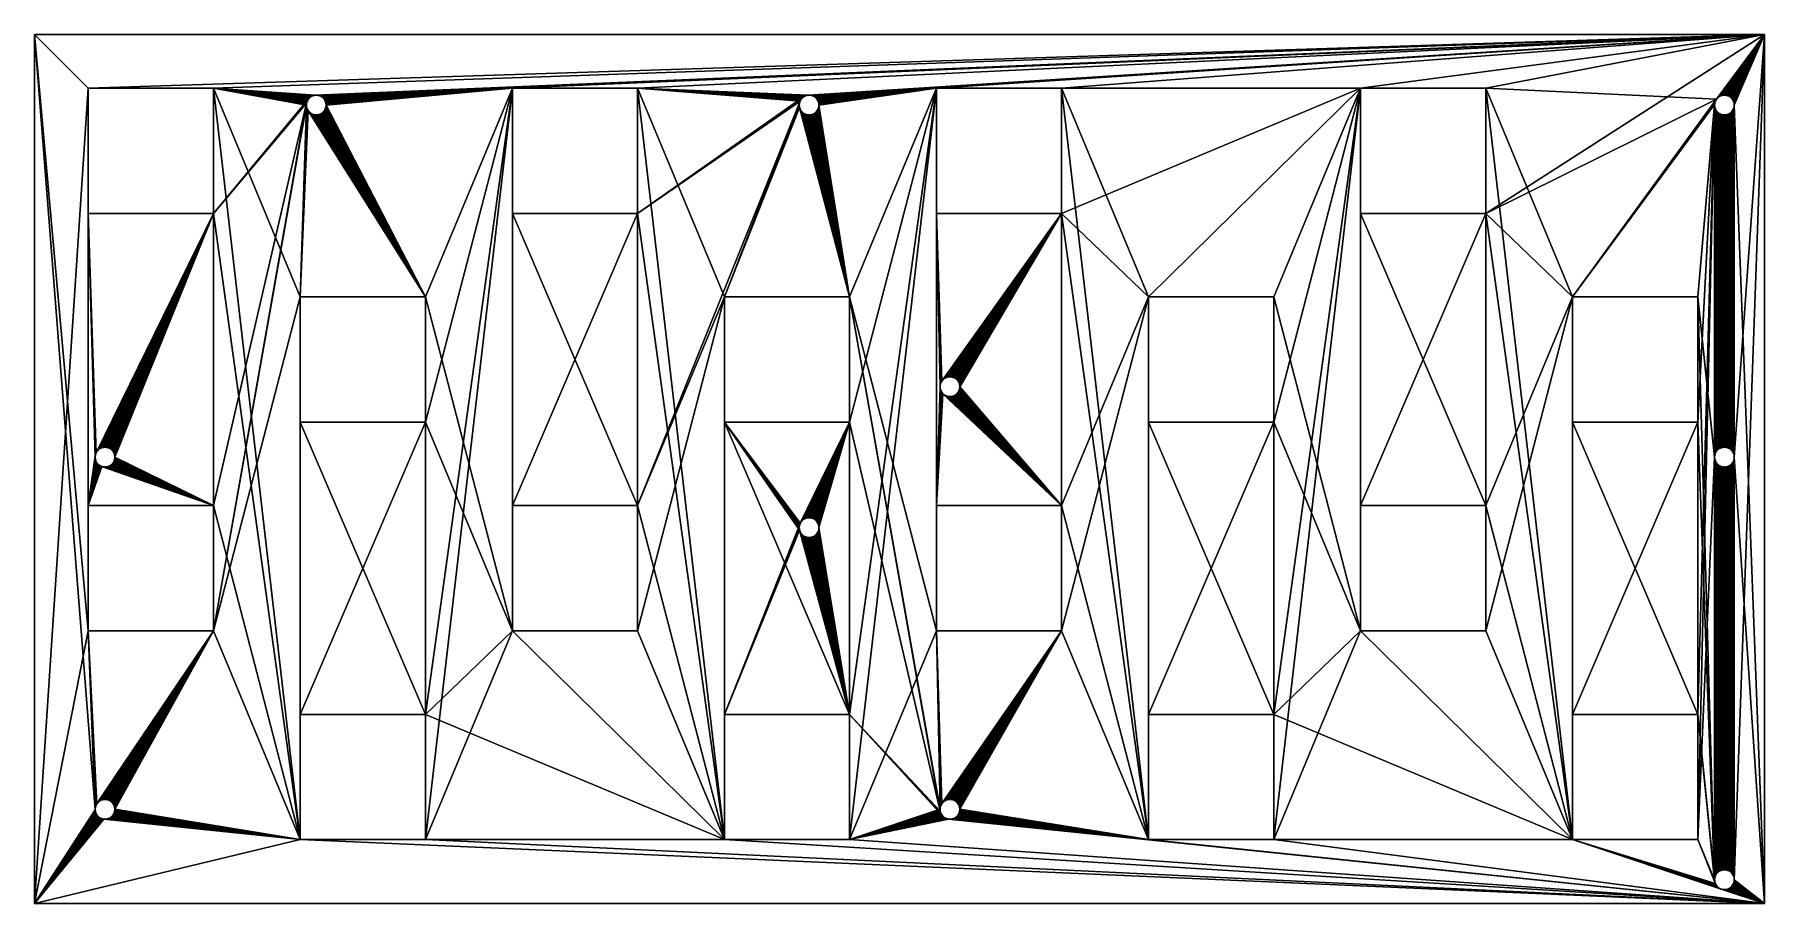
# Model space of a CAD drawing. Extents: x 0 to 614, y 0 to 308.
import ezdxf

# ---------------------------------------------------------------- set-up
doc = ezdxf.new("R2010")
doc.units = 0
doc.layers.get('0').update_dxf_attribs({"linetype": 'CONTINUOUS'})

msp = doc.modelspace()

# ---------------------------------------------------------------- linework, layer by layer
for p, q in [((0, 308.41), (0, 308.41, -3)), ((614.19, 308.41), (614.19, 308.41, -3)), ((19.05, 289.36), (19.05, 289.36, -3)), ((63.5, 289.36), (63.5, 289.36, -3)), ((169.64, 289.36), (169.64, 289.36, -3)), ((214.09, 289.36), (214.09, 289.36, -3)), ((320.22, 289.36), (320.22, 289.36, -3)), ((364.67, 289.36), (364.67, 289.36, -3)), ((470.81, 289.36), (470.81, 289.36, -3)), ((515.26, 289.36), (515.26, 289.36, -3)), ((96.5, 283.41), (96.5, 283.41, -3)), ((96.51, 283.64), (96.51, 283.64, -3)), ((96.51, 283.18), (96.51, 283.18, -3)), ((96.53, 283.87), (96.53, 283.87, -3)), ((96.53, 282.95), (96.53, 282.95, -3)), ((96.57, 284.09), (96.57, 284.09, -3)), ((96.57, 282.73), (96.57, 282.73, -3)), ((96.62, 284.32), (96.62, 284.32, -3)), ((96.69, 284.53), (96.69, 284.53, -3)), ((96.77, 284.75), (96.77, 284.75, -3)), ((96.86, 284.96), (96.86, 284.96, -3)), ((96.97, 285.16), (96.97, 285.16, -3)), ((97.09, 285.35), (97.09, 285.35, -3)), ((97.22, 285.54), (97.22, 285.54, -3)), ((97.37, 285.72), (97.37, 285.72, -3)), ((97.53, 285.88), (97.53, 285.88, -3)), ((97.69, 286.04), (97.69, 286.04, -3)), ((97.87, 286.19), (97.87, 286.19, -3)), ((98.06, 286.32), (98.06, 286.32, -3)), ((98.25, 286.44), (98.25, 286.44, -3)), ((98.45, 286.55), (98.45, 286.55, -3)), ((98.66, 286.64), (98.66, 286.64, -3)), ((98.87, 286.72), (98.87, 286.72, -3)), ((99.09, 286.79), (99.09, 286.79, -3)), ((99.32, 286.84), (99.32, 286.84, -3)), ((99.54, 286.88), (99.54, 286.88, -3)), ((99.77, 286.9), (99.77, 286.9, -3)), ((100, 286.91), (100, 286.91, -3)), ((100.23, 286.9), (100.23, 286.9, -3)), ((100.46, 286.88), (100.46, 286.88, -3)), ((100.68, 286.84), (100.68, 286.84, -3)), ((100.91, 286.79), (100.91, 286.79, -3)), ((101.13, 286.72), (101.13, 286.72, -3)), ((101.34, 286.64), (101.34, 286.64, -3)), ((101.55, 286.55), (101.55, 286.55, -3)), ((101.75, 286.44), (101.75, 286.44, -3)), ((101.94, 286.32), (101.94, 286.32, -3)), ((102.13, 286.19), (102.13, 286.19, -3)), ((102.31, 286.04), (102.31, 286.04, -3)), ((102.47, 285.88), (102.47, 285.88, -3)), ((102.63, 285.72), (102.63, 285.72, -3)), ((102.78, 285.54), (102.78, 285.54, -3)), ((102.91, 285.35), (102.91, 285.35, -3)), ((103.03, 285.16), (103.03, 285.16, -3)), ((103.14, 284.96), (103.14, 284.96, -3)), ((103.23, 284.75), (103.23, 284.75, -3)), ((103.31, 284.53), (103.31, 284.53, -3)), ((103.38, 284.32), (103.38, 284.32, -3)), ((103.43, 284.09), (103.43, 284.09, -3)), ((103.43, 282.73), (103.43, 282.73, -3)), ((103.47, 283.87), (103.47, 283.87, -3)), ((103.47, 282.95), (103.47, 282.95, -3)), ((103.49, 283.64), (103.49, 283.64, -3)), ((103.49, 283.18), (103.49, 283.18, -3)), ((103.5, 283.41), (103.5, 283.41, -3)), ((271.5, 283.41), (271.5, 283.41, -3)), ((271.51, 283.64), (271.51, 283.64, -3)), ((271.51, 283.18), (271.51, 283.18, -3)), ((271.53, 283.87), (271.53, 283.87, -3)), ((271.53, 282.95), (271.53, 282.95, -3)), ((271.57, 284.09), (271.57, 284.09, -3)), ((271.57, 282.73), (271.57, 282.73, -3)), ((271.62, 284.32), (271.62, 284.32, -3)), ((271.69, 284.53), (271.69, 284.53, -3)), ((271.77, 284.75), (271.77, 284.75, -3)), ((271.86, 284.96), (271.86, 284.96, -3)), ((271.97, 285.16), (271.97, 285.16, -3)), ((272.09, 285.35), (272.09, 285.35, -3)), ((272.22, 285.54), (272.22, 285.54, -3)), ((272.37, 285.72), (272.37, 285.72, -3)), ((272.53, 285.88), (272.53, 285.88, -3)), ((272.69, 286.04), (272.69, 286.04, -3)), ((272.87, 286.19), (272.87, 286.19, -3)), ((273.06, 286.32), (273.06, 286.32, -3)), ((273.25, 286.44), (273.25, 286.44, -3)), ((273.45, 286.55), (273.45, 286.55, -3)), ((273.66, 286.64), (273.66, 286.64, -3)), ((273.87, 286.72), (273.87, 286.72, -3)), ((274.09, 286.79), (274.09, 286.79, -3)), ((274.32, 286.84), (274.32, 286.84, -3)), ((274.54, 286.88), (274.54, 286.88, -3)), ((274.77, 286.9), (274.77, 286.9, -3)), ((275, 286.91), (275, 286.91, -3)), ((275.23, 286.9), (275.23, 286.9, -3)), ((275.46, 286.88), (275.46, 286.88, -3)), ((275.68, 286.84), (275.68, 286.84, -3)), ((275.91, 286.79), (275.91, 286.79, -3)), ((276.13, 286.72), (276.13, 286.72, -3)), ((276.34, 286.64), (276.34, 286.64, -3)), ((276.55, 286.55), (276.55, 286.55, -3)), ((276.75, 286.44), (276.75, 286.44, -3)), ((276.94, 286.32), (276.94, 286.32, -3)), ((277.13, 286.19), (277.13, 286.19, -3)), ((277.31, 286.04), (277.31, 286.04, -3)), ((277.47, 285.88), (277.47, 285.88, -3)), ((277.63, 285.72), (277.63, 285.72, -3)), ((277.78, 285.54), (277.78, 285.54, -3)), ((277.91, 285.35), (277.91, 285.35, -3)), ((278.03, 285.16), (278.03, 285.16, -3)), ((278.14, 284.96), (278.14, 284.96, -3)), ((278.23, 284.75), (278.23, 284.75, -3)), ((278.31, 284.53), (278.31, 284.53, -3)), ((278.38, 284.32), (278.38, 284.32, -3)), ((278.43, 284.09), (278.43, 284.09, -3)), ((278.43, 282.73), (278.43, 282.73, -3)), ((278.47, 283.87), (278.47, 283.87, -3)), ((278.47, 282.95), (278.47, 282.95, -3)), ((278.49, 283.64), (278.49, 283.64, -3)), ((278.49, 283.18), (278.49, 283.18, -3)), ((278.5, 283.41), (278.5, 283.41, -3)), ((596.5, 283.41), (596.5, 283.41, -3)), ((596.51, 283.64), (596.51, 283.64, -3)), ((596.51, 283.18), (596.51, 283.18, -3)), ((596.53, 283.87), (596.53, 283.87, -3)), ((596.53, 282.95), (596.53, 282.95, -3)), ((596.57, 284.09), (596.57, 284.09, -3)), ((596.57, 282.73), (596.57, 282.73, -3)), ((596.62, 284.32), (596.62, 284.32, -3)), ((596.69, 284.53), (596.69, 284.53, -3)), ((596.77, 284.75), (596.77, 284.75, -3)), ((596.86, 284.96), (596.86, 284.96, -3)), ((596.97, 285.16), (596.97, 285.16, -3)), ((597.09, 285.35), (597.09, 285.35, -3)), ((597.22, 285.54), (597.22, 285.54, -3)), ((597.37, 285.72), (597.37, 285.72, -3)), ((597.53, 285.88), (597.53, 285.88, -3)), ((597.69, 286.04), (597.69, 286.04, -3)), ((597.87, 286.19), (597.87, 286.19, -3)), ((598.06, 286.32), (598.06, 286.32, -3)), ((598.25, 286.44), (598.25, 286.44, -3)), ((598.45, 286.55), (598.45, 286.55, -3)), ((598.66, 286.64), (598.66, 286.64, -3)), ((598.87, 286.72), (598.87, 286.72, -3)), ((599.09, 286.79), (599.09, 286.79, -3)), ((599.32, 286.84), (599.32, 286.84, -3)), ((599.54, 286.88), (599.54, 286.88, -3)), ((599.77, 286.9), (599.77, 286.9, -3)), ((600, 286.91), (600, 286.91, -3)), ((600.23, 286.9), (600.23, 286.9, -3)), ((600.46, 286.88), (600.46, 286.88, -3)), ((600.68, 286.84), (600.68, 286.84, -3)), ((600.91, 286.79), (600.91, 286.79, -3)), ((601.13, 286.72), (601.13, 286.72, -3)), ((601.34, 286.64), (601.34, 286.64, -3)), ((601.55, 286.55), (601.55, 286.55, -3)), ((601.75, 286.44), (601.75, 286.44, -3)), ((601.94, 286.32), (601.94, 286.32, -3)), ((602.13, 286.19), (602.13, 286.19, -3)), ((602.31, 286.04), (602.31, 286.04, -3)), ((602.47, 285.88), (602.47, 285.88, -3)), ((602.63, 285.72), (602.63, 285.72, -3)), ((602.78, 285.54), (602.78, 285.54, -3)), ((602.91, 285.35), (602.91, 285.35, -3)), ((603.03, 285.16), (603.03, 285.16, -3)), ((603.14, 284.96), (603.14, 284.96, -3)), ((603.23, 284.75), (603.23, 284.75, -3)), ((603.31, 284.53), (603.31, 284.53, -3)), ((603.38, 284.32), (603.38, 284.32, -3)), ((603.43, 284.09), (603.43, 284.09, -3)), ((603.43, 282.73), (603.43, 282.73, -3)), ((603.47, 283.87), (603.47, 283.87, -3)), ((603.47, 282.95), (603.47, 282.95, -3)), ((603.49, 283.64), (603.49, 283.64, -3)), ((603.49, 283.18), (603.49, 283.18, -3)), ((603.5, 283.41), (603.5, 283.41, -3)), ((96.62, 282.5), (96.62, 282.5, -3)), ((96.69, 282.28), (96.69, 282.28, -3)), ((96.77, 282.07), (96.77, 282.07, -3)), ((96.86, 281.86), (96.86, 281.86, -3)), ((96.97, 281.66), (96.97, 281.66, -3)), ((97.09, 281.47), (97.09, 281.47, -3)), ((97.22, 281.28), (97.22, 281.28, -3)), ((97.37, 281.1), (97.37, 281.1, -3)), ((97.53, 280.94), (97.53, 280.94, -3)), ((97.69, 280.78), (97.69, 280.78, -3)), ((97.87, 280.63), (97.87, 280.63, -3)), ((98.06, 280.5), (98.06, 280.5, -3)), ((98.25, 280.38), (98.25, 280.38, -3)), ((98.45, 280.27), (98.45, 280.27, -3)), ((98.66, 280.18), (98.66, 280.18, -3)), ((98.87, 280.1), (98.87, 280.1, -3)), ((99.09, 280.03), (99.09, 280.03, -3)), ((99.32, 279.98), (99.32, 279.98, -3)), ((99.54, 279.94), (99.54, 279.94, -3)), ((99.77, 279.92), (99.77, 279.92, -3)), ((100, 279.91), (100, 279.91, -3)), ((100.23, 279.92), (100.23, 279.92, -3)), ((100.46, 279.94), (100.46, 279.94, -3)), ((100.68, 279.98), (100.68, 279.98, -3)), ((100.91, 280.03), (100.91, 280.03, -3)), ((101.13, 280.1), (101.13, 280.1, -3)), ((101.34, 280.18), (101.34, 280.18, -3)), ((101.55, 280.27), (101.55, 280.27, -3)), ((101.75, 280.38), (101.75, 280.38, -3)), ((101.94, 280.5), (101.94, 280.5, -3)), ((102.13, 280.63), (102.13, 280.63, -3)), ((102.31, 280.78), (102.31, 280.78, -3)), ((102.47, 280.94), (102.47, 280.94, -3)), ((102.63, 281.1), (102.63, 281.1, -3)), ((102.78, 281.28), (102.78, 281.28, -3)), ((102.91, 281.47), (102.91, 281.47, -3)), ((103.03, 281.66), (103.03, 281.66, -3)), ((103.14, 281.86), (103.14, 281.86, -3)), ((103.23, 282.07), (103.23, 282.07, -3)), ((103.31, 282.28), (103.31, 282.28, -3)), ((103.38, 282.5), (103.38, 282.5, -3)), ((271.62, 282.5), (271.62, 282.5, -3)), ((271.69, 282.28), (271.69, 282.28, -3)), ((271.77, 282.07), (271.77, 282.07, -3)), ((271.86, 281.86), (271.86, 281.86, -3)), ((271.97, 281.66), (271.97, 281.66, -3)), ((272.09, 281.47), (272.09, 281.47, -3)), ((272.22, 281.28), (272.22, 281.28, -3)), ((272.37, 281.1), (272.37, 281.1, -3)), ((272.53, 280.94), (272.53, 280.94, -3)), ((272.69, 280.78), (272.69, 280.78, -3)), ((272.87, 280.63), (272.87, 280.63, -3)), ((273.06, 280.5), (273.06, 280.5, -3)), ((273.25, 280.38), (273.25, 280.38, -3)), ((273.45, 280.27), (273.45, 280.27, -3)), ((273.66, 280.18), (273.66, 280.18, -3)), ((273.87, 280.1), (273.87, 280.1, -3)), ((274.09, 280.03), (274.09, 280.03, -3)), ((274.32, 279.98), (274.32, 279.98, -3)), ((274.54, 279.94), (274.54, 279.94, -3)), ((274.77, 279.92), (274.77, 279.92, -3)), ((275, 279.91), (275, 279.91, -3)), ((275.23, 279.92), (275.23, 279.92, -3)), ((275.46, 279.94), (275.46, 279.94, -3)), ((275.68, 279.98), (275.68, 279.98, -3)), ((275.91, 280.03), (275.91, 280.03, -3)), ((276.13, 280.1), (276.13, 280.1, -3)), ((276.34, 280.18), (276.34, 280.18, -3)), ((276.55, 280.27), (276.55, 280.27, -3)), ((276.75, 280.38), (276.75, 280.38, -3)), ((276.94, 280.5), (276.94, 280.5, -3)), ((277.13, 280.63), (277.13, 280.63, -3)), ((277.31, 280.78), (277.31, 280.78, -3)), ((277.47, 280.94), (277.47, 280.94, -3)), ((277.63, 281.1), (277.63, 281.1, -3)), ((277.78, 281.28), (277.78, 281.28, -3)), ((277.91, 281.47), (277.91, 281.47, -3)), ((278.03, 281.66), (278.03, 281.66, -3)), ((278.14, 281.86), (278.14, 281.86, -3)), ((278.23, 282.07), (278.23, 282.07, -3)), ((278.31, 282.28), (278.31, 282.28, -3)), ((278.38, 282.5), (278.38, 282.5, -3)), ((596.62, 282.5), (596.62, 282.5, -3)), ((596.69, 282.28), (596.69, 282.28, -3)), ((596.77, 282.07), (596.77, 282.07, -3)), ((596.86, 281.86), (596.86, 281.86, -3)), ((596.97, 281.66), (596.97, 281.66, -3)), ((597.09, 281.47), (597.09, 281.47, -3)), ((597.22, 281.28), (597.22, 281.28, -3)), ((597.37, 281.1), (597.37, 281.1, -3)), ((597.53, 280.94), (597.53, 280.94, -3)), ((597.69, 280.78), (597.69, 280.78, -3)), ((597.87, 280.63), (597.87, 280.63, -3)), ((598.06, 280.5), (598.06, 280.5, -3)), ((598.25, 280.38), (598.25, 280.38, -3)), ((598.45, 280.27), (598.45, 280.27, -3)), ((598.66, 280.18), (598.66, 280.18, -3)), ((598.87, 280.1), (598.87, 280.1, -3)), ((599.09, 280.03), (599.09, 280.03, -3)), ((599.32, 279.98), (599.32, 279.98, -3)), ((599.54, 279.94), (599.54, 279.94, -3)), ((599.77, 279.92), (599.77, 279.92, -3)), ((600, 279.91), (600, 279.91, -3)), ((600.23, 279.92), (600.23, 279.92, -3)), ((600.46, 279.94), (600.46, 279.94, -3)), ((600.68, 279.98), (600.68, 279.98, -3)), ((600.91, 280.03), (600.91, 280.03, -3)), ((601.13, 280.1), (601.13, 280.1, -3)), ((601.34, 280.18), (601.34, 280.18, -3)), ((601.55, 280.27), (601.55, 280.27, -3)), ((601.75, 280.38), (601.75, 280.38, -3)), ((601.94, 280.5), (601.94, 280.5, -3)), ((602.13, 280.63), (602.13, 280.63, -3)), ((602.31, 280.78), (602.31, 280.78, -3)), ((602.47, 280.94), (602.47, 280.94, -3)), ((602.63, 281.1), (602.63, 281.1, -3)), ((602.78, 281.28), (602.78, 281.28, -3)), ((602.91, 281.47), (602.91, 281.47, -3)), ((603.03, 281.66), (603.03, 281.66, -3)), ((603.14, 281.86), (603.14, 281.86, -3)), ((603.23, 282.07), (603.23, 282.07, -3)), ((603.31, 282.28), (603.31, 282.28, -3)), ((603.38, 282.5), (603.38, 282.5, -3)), ((19.05, 244.91), (19.05, 244.91, -3)), ((63.5, 244.91), (63.5, 244.91, -3)), ((169.64, 244.91), (169.64, 244.91, -3)), ((214.09, 244.91), (214.09, 244.91, -3)), ((320.22, 244.91), (320.22, 244.91, -3)), ((364.67, 244.91), (364.67, 244.91, -3)), ((470.81, 244.91), (470.81, 244.91, -3)), ((515.26, 244.91), (515.26, 244.91, -3)), ((94.34, 215.28), (94.34, 215.28, -3)), ((138.79, 215.28), (138.79, 215.28, -3)), ((244.93, 215.28), (244.93, 215.28, -3)), ((289.38, 215.28), (289.38, 215.28, -3)), ((395.51, 215.28), (395.51, 215.28, -3)), ((439.96, 215.28), (439.96, 215.28, -3)), ((546.1, 215.28), (546.1, 215.28, -3)), ((590.55, 215.28), (590.55, 215.28, -3)), ((321.62, 184.32), (321.62, 184.32, -3)), ((321.69, 184.53), (321.69, 184.53, -3)), ((321.77, 184.75), (321.77, 184.75, -3)), ((321.86, 184.96), (321.86, 184.96, -3)), ((321.97, 185.16), (321.97, 185.16, -3)), ((322.09, 185.35), (322.09, 185.35, -3)), ((322.22, 185.54), (322.22, 185.54, -3)), ((322.37, 185.72), (322.37, 185.72, -3)), ((322.53, 185.88), (322.53, 185.88, -3)), ((322.69, 186.04), (322.69, 186.04, -3)), ((322.87, 186.19), (322.87, 186.19, -3)), ((323.06, 186.32), (323.06, 186.32, -3)), ((323.25, 186.44), (323.25, 186.44, -3)), ((323.45, 186.55), (323.45, 186.55, -3)), ((323.66, 186.64), (323.66, 186.64, -3)), ((323.87, 186.72), (323.87, 186.72, -3)), ((324.09, 186.79), (324.09, 186.79, -3)), ((324.32, 186.84), (324.32, 186.84, -3)), ((324.54, 186.88), (324.54, 186.88, -3)), ((324.77, 186.9), (324.77, 186.9, -3)), ((325, 186.91), (325, 186.91, -3)), ((325.23, 186.9), (325.23, 186.9, -3)), ((325.46, 186.88), (325.46, 186.88, -3)), ((325.68, 186.84), (325.68, 186.84, -3)), ((325.91, 186.79), (325.91, 186.79, -3)), ((326.13, 186.72), (326.13, 186.72, -3)), ((326.34, 186.64), (326.34, 186.64, -3)), ((326.55, 186.55), (326.55, 186.55, -3)), ((326.75, 186.44), (326.75, 186.44, -3)), ((326.94, 186.32), (326.94, 186.32, -3)), ((327.13, 186.19), (327.13, 186.19, -3)), ((327.31, 186.04), (327.31, 186.04, -3)), ((327.47, 185.88), (327.47, 185.88, -3)), ((327.63, 185.72), (327.63, 185.72, -3)), ((327.78, 185.54), (327.78, 185.54, -3)), ((327.91, 185.35), (327.91, 185.35, -3)), ((328.03, 185.16), (328.03, 185.16, -3)), ((328.14, 184.96), (328.14, 184.96, -3)), ((328.23, 184.75), (328.23, 184.75, -3)), ((328.31, 184.53), (328.31, 184.53, -3)), ((328.38, 184.32), (328.38, 184.32, -3)), ((321.5, 183.41), (321.5, 183.41, -3)), ((321.51, 183.64), (321.51, 183.64, -3)), ((321.51, 183.18), (321.51, 183.18, -3)), ((321.53, 183.87), (321.53, 183.87, -3)), ((321.53, 182.95), (321.53, 182.95, -3)), ((321.57, 184.09), (321.57, 184.09, -3)), ((321.57, 182.73), (321.57, 182.73, -3)), ((321.62, 182.5), (321.62, 182.5, -3)), ((321.69, 182.28), (321.69, 182.28, -3)), ((321.77, 182.07), (321.77, 182.07, -3)), ((321.86, 181.86), (321.86, 181.86, -3)), ((321.97, 181.66), (321.97, 181.66, -3)), ((322.09, 181.47), (322.09, 181.47, -3)), ((322.22, 181.28), (322.22, 181.28, -3)), ((322.37, 181.1), (322.37, 181.1, -3)), ((322.53, 180.94), (322.53, 180.94, -3)), ((322.69, 180.78), (322.69, 180.78, -3)), ((322.87, 180.63), (322.87, 180.63, -3)), ((323.06, 180.5), (323.06, 180.5, -3)), ((323.25, 180.38), (323.25, 180.38, -3)), ((323.45, 180.27), (323.45, 180.27, -3)), ((323.66, 180.18), (323.66, 180.18, -3)), ((323.87, 180.1), (323.87, 180.1, -3)), ((324.09, 180.03), (324.09, 180.03, -3)), ((324.32, 179.98), (324.32, 179.98, -3)), ((324.54, 179.94), (324.54, 179.94, -3)), ((324.77, 179.92), (324.77, 179.92, -3)), ((325, 179.91), (325, 179.91, -3)), ((325.23, 179.92), (325.23, 179.92, -3)), ((325.46, 179.94), (325.46, 179.94, -3)), ((325.68, 179.98), (325.68, 179.98, -3)), ((325.91, 180.03), (325.91, 180.03, -3)), ((326.13, 180.1), (326.13, 180.1, -3)), ((326.34, 180.18), (326.34, 180.18, -3)), ((326.55, 180.27), (326.55, 180.27, -3)), ((326.75, 180.38), (326.75, 180.38, -3)), ((326.94, 180.5), (326.94, 180.5, -3)), ((327.13, 180.63), (327.13, 180.63, -3)), ((327.31, 180.78), (327.31, 180.78, -3)), ((327.47, 180.94), (327.47, 180.94, -3)), ((327.63, 181.1), (327.63, 181.1, -3)), ((327.78, 181.28), (327.78, 181.28, -3)), ((327.91, 181.47), (327.91, 181.47, -3)), ((328.03, 181.66), (328.03, 181.66, -3)), ((328.14, 181.86), (328.14, 181.86, -3)), ((328.23, 182.07), (328.23, 182.07, -3)), ((328.31, 182.28), (328.31, 182.28, -3)), ((328.38, 182.5), (328.38, 182.5, -3)), ((328.43, 184.09), (328.43, 184.09, -3)), ((328.43, 182.73), (328.43, 182.73, -3)), ((328.47, 183.87), (328.47, 183.87, -3)), ((328.47, 182.95), (328.47, 182.95, -3)), ((328.49, 183.64), (328.49, 183.64, -3)), ((328.49, 183.18), (328.49, 183.18, -3)), ((328.5, 183.41), (328.5, 183.41, -3)), ((94.34, 170.83), (94.34, 170.83, -3)), ((138.79, 170.83), (138.79, 170.83, -3)), ((244.93, 170.83), (244.93, 170.83, -3)), ((289.38, 170.83), (289.38, 170.83, -3)), ((395.51, 170.83), (395.51, 170.83, -3)), ((439.96, 170.83), (439.96, 170.83, -3)), ((546.1, 170.83), (546.1, 170.83, -3)), ((590.55, 170.83), (590.55, 170.83, -3)), ((21.77, 159.75), (21.77, 159.75, -3)), ((21.86, 159.96), (21.86, 159.96, -3)), ((21.97, 160.16), (21.97, 160.16, -3)), ((22.09, 160.35), (22.09, 160.35, -3)), ((22.22, 160.54), (22.22, 160.54, -3)), ((22.37, 160.72), (22.37, 160.72, -3)), ((22.53, 160.88), (22.53, 160.88, -3)), ((22.69, 161.04), (22.69, 161.04, -3)), ((22.87, 161.19), (22.87, 161.19, -3)), ((23.06, 161.32), (23.06, 161.32, -3)), ((23.25, 161.44), (23.25, 161.44, -3)), ((23.45, 161.55), (23.45, 161.55, -3)), ((23.66, 161.64), (23.66, 161.64, -3)), ((23.87, 161.72), (23.87, 161.72, -3)), ((24.09, 161.79), (24.09, 161.79, -3)), ((24.32, 161.84), (24.32, 161.84, -3)), ((24.54, 161.88), (24.54, 161.88, -3)), ((24.77, 161.9), (24.77, 161.9, -3)), ((25, 161.91), (25, 161.91, -3)), ((25.23, 161.9), (25.23, 161.9, -3)), ((25.46, 161.88), (25.46, 161.88, -3)), ((25.68, 161.84), (25.68, 161.84, -3)), ((25.91, 161.79), (25.91, 161.79, -3)), ((26.13, 161.72), (26.13, 161.72, -3)), ((26.34, 161.64), (26.34, 161.64, -3)), ((26.55, 161.55), (26.55, 161.55, -3)), ((26.75, 161.44), (26.75, 161.44, -3)), ((26.94, 161.32), (26.94, 161.32, -3)), ((27.13, 161.19), (27.13, 161.19, -3)), ((27.31, 161.04), (27.31, 161.04, -3)), ((27.47, 160.88), (27.47, 160.88, -3)), ((27.63, 160.72), (27.63, 160.72, -3)), ((27.78, 160.54), (27.78, 160.54, -3)), ((27.91, 160.35), (27.91, 160.35, -3)), ((28.03, 160.16), (28.03, 160.16, -3)), ((28.14, 159.96), (28.14, 159.96, -3)), ((28.23, 159.75), (28.23, 159.75, -3)), ((596.77, 159.75), (596.77, 159.75, -3)), ((596.86, 159.96), (596.86, 159.96, -3)), ((596.97, 160.16), (596.97, 160.16, -3)), ((597.09, 160.35), (597.09, 160.35, -3)), ((597.22, 160.54), (597.22, 160.54, -3)), ((597.37, 160.72), (597.37, 160.72, -3)), ((597.53, 160.88), (597.53, 160.88, -3)), ((597.69, 161.04), (597.69, 161.04, -3)), ((597.87, 161.19), (597.87, 161.19, -3)), ((598.06, 161.32), (598.06, 161.32, -3)), ((598.25, 161.44), (598.25, 161.44, -3)), ((598.45, 161.55), (598.45, 161.55, -3)), ((598.66, 161.64), (598.66, 161.64, -3)), ((598.87, 161.72), (598.87, 161.72, -3)), ((599.09, 161.79), (599.09, 161.79, -3)), ((599.32, 161.84), (599.32, 161.84, -3)), ((599.54, 161.88), (599.54, 161.88, -3)), ((599.77, 161.9), (599.77, 161.9, -3)), ((600, 161.91), (600, 161.91, -3)), ((600.23, 161.9), (600.23, 161.9, -3)), ((600.46, 161.88), (600.46, 161.88, -3)), ((600.68, 161.84), (600.68, 161.84, -3)), ((600.91, 161.79), (600.91, 161.79, -3)), ((601.13, 161.72), (601.13, 161.72, -3)), ((601.34, 161.64), (601.34, 161.64, -3)), ((601.55, 161.55), (601.55, 161.55, -3)), ((601.75, 161.44), (601.75, 161.44, -3)), ((601.94, 161.32), (601.94, 161.32, -3)), ((602.13, 161.19), (602.13, 161.19, -3)), ((602.31, 161.04), (602.31, 161.04, -3)), ((602.47, 160.88), (602.47, 160.88, -3)), ((602.63, 160.72), (602.63, 160.72, -3)), ((602.78, 160.54), (602.78, 160.54, -3)), ((602.91, 160.35), (602.91, 160.35, -3)), ((603.03, 160.16), (603.03, 160.16, -3)), ((603.14, 159.96), (603.14, 159.96, -3)), ((603.23, 159.75), (603.23, 159.75, -3)), ((21.5, 158.41), (21.5, 158.41, -3)), ((21.51, 158.64), (21.51, 158.64, -3)), ((21.51, 158.18), (21.51, 158.18, -3)), ((21.53, 158.87), (21.53, 158.87, -3)), ((21.53, 157.95), (21.53, 157.95, -3)), ((21.57, 159.09), (21.57, 159.09, -3)), ((21.57, 157.73), (21.57, 157.73, -3)), ((21.62, 159.32), (21.62, 159.32, -3)), ((21.62, 157.5), (21.62, 157.5, -3)), ((21.69, 159.53), (21.69, 159.53, -3)), ((21.69, 157.28), (21.69, 157.28, -3)), ((21.77, 157.07), (21.77, 157.07, -3)), ((21.86, 156.86), (21.86, 156.86, -3)), ((21.97, 156.66), (21.97, 156.66, -3)), ((22.09, 156.47), (22.09, 156.47, -3)), ((22.22, 156.28), (22.22, 156.28, -3)), ((22.37, 156.1), (22.37, 156.1, -3)), ((22.53, 155.94), (22.53, 155.94, -3)), ((22.69, 155.78), (22.69, 155.78, -3)), ((22.87, 155.63), (22.87, 155.63, -3)), ((23.06, 155.5), (23.06, 155.5, -3)), ((23.25, 155.38), (23.25, 155.38, -3)), ((23.45, 155.27), (23.45, 155.27, -3)), ((23.66, 155.18), (23.66, 155.18, -3)), ((23.87, 155.1), (23.87, 155.1, -3)), ((24.09, 155.03), (24.09, 155.03, -3)), ((24.32, 154.98), (24.32, 154.98, -3)), ((24.54, 154.94), (24.54, 154.94, -3)), ((24.77, 154.92), (24.77, 154.92, -3)), ((25, 154.91), (25, 154.91, -3)), ((25.23, 154.92), (25.23, 154.92, -3)), ((25.46, 154.94), (25.46, 154.94, -3)), ((25.68, 154.98), (25.68, 154.98, -3)), ((25.91, 155.03), (25.91, 155.03, -3)), ((26.13, 155.1), (26.13, 155.1, -3)), ((26.34, 155.18), (26.34, 155.18, -3)), ((26.55, 155.27), (26.55, 155.27, -3)), ((26.75, 155.38), (26.75, 155.38, -3)), ((26.94, 155.5), (26.94, 155.5, -3)), ((27.13, 155.63), (27.13, 155.63, -3)), ((27.31, 155.78), (27.31, 155.78, -3)), ((27.47, 155.94), (27.47, 155.94, -3)), ((27.63, 156.1), (27.63, 156.1, -3)), ((27.78, 156.28), (27.78, 156.28, -3)), ((27.91, 156.47), (27.91, 156.47, -3)), ((28.03, 156.66), (28.03, 156.66, -3)), ((28.14, 156.86), (28.14, 156.86, -3)), ((28.23, 157.07), (28.23, 157.07, -3)), ((28.31, 159.53), (28.31, 159.53, -3)), ((28.31, 157.28), (28.31, 157.28, -3)), ((28.38, 159.32), (28.38, 159.32, -3)), ((28.38, 157.5), (28.38, 157.5, -3)), ((28.43, 159.09), (28.43, 159.09, -3)), ((28.43, 157.73), (28.43, 157.73, -3)), ((28.47, 158.87), (28.47, 158.87, -3)), ((28.47, 157.95), (28.47, 157.95, -3)), ((28.49, 158.64), (28.49, 158.64, -3)), ((28.49, 158.18), (28.49, 158.18, -3)), ((28.5, 158.41), (28.5, 158.41, -3)), ((596.5, 158.41), (596.5, 158.41, -3)), ((596.51, 158.64), (596.51, 158.64, -3)), ((596.51, 158.18), (596.51, 158.18, -3)), ((596.53, 158.87), (596.53, 158.87, -3)), ((596.53, 157.95), (596.53, 157.95, -3)), ((596.57, 159.09), (596.57, 159.09, -3)), ((596.57, 157.73), (596.57, 157.73, -3)), ((596.62, 159.32), (596.62, 159.32, -3)), ((596.62, 157.5), (596.62, 157.5, -3)), ((596.69, 159.53), (596.69, 159.53, -3)), ((596.69, 157.28), (596.69, 157.28, -3)), ((596.77, 157.07), (596.77, 157.07, -3)), ((596.86, 156.86), (596.86, 156.86, -3)), ((596.97, 156.66), (596.97, 156.66, -3)), ((597.09, 156.47), (597.09, 156.47, -3)), ((597.22, 156.28), (597.22, 156.28, -3)), ((597.37, 156.1), (597.37, 156.1, -3)), ((597.53, 155.94), (597.53, 155.94, -3)), ((597.69, 155.78), (597.69, 155.78, -3)), ((597.87, 155.63), (597.87, 155.63, -3)), ((598.06, 155.5), (598.06, 155.5, -3)), ((598.25, 155.38), (598.25, 155.38, -3)), ((598.45, 155.27), (598.45, 155.27, -3)), ((598.66, 155.18), (598.66, 155.18, -3)), ((598.87, 155.1), (598.87, 155.1, -3)), ((599.09, 155.03), (599.09, 155.03, -3)), ((599.32, 154.98), (599.32, 154.98, -3)), ((599.54, 154.94), (599.54, 154.94, -3)), ((599.77, 154.92), (599.77, 154.92, -3)), ((600, 154.91), (600, 154.91, -3)), ((600.23, 154.92), (600.23, 154.92, -3)), ((600.46, 154.94), (600.46, 154.94, -3)), ((600.68, 154.98), (600.68, 154.98, -3)), ((600.91, 155.03), (600.91, 155.03, -3)), ((601.13, 155.1), (601.13, 155.1, -3)), ((601.34, 155.18), (601.34, 155.18, -3)), ((601.55, 155.27), (601.55, 155.27, -3)), ((601.75, 155.38), (601.75, 155.38, -3)), ((601.94, 155.5), (601.94, 155.5, -3)), ((602.13, 155.63), (602.13, 155.63, -3)), ((602.31, 155.78), (602.31, 155.78, -3)), ((602.47, 155.94), (602.47, 155.94, -3)), ((602.63, 156.1), (602.63, 156.1, -3)), ((602.78, 156.28), (602.78, 156.28, -3)), ((602.91, 156.47), (602.91, 156.47, -3)), ((603.03, 156.66), (603.03, 156.66, -3)), ((603.14, 156.86), (603.14, 156.86, -3)), ((603.23, 157.07), (603.23, 157.07, -3)), ((603.31, 159.53), (603.31, 159.53, -3)), ((603.31, 157.28), (603.31, 157.28, -3)), ((603.38, 159.32), (603.38, 159.32, -3)), ((603.38, 157.5), (603.38, 157.5, -3)), ((603.43, 159.09), (603.43, 159.09, -3)), ((603.43, 157.73), (603.43, 157.73, -3)), ((603.47, 158.87), (603.47, 158.87, -3)), ((603.47, 157.95), (603.47, 157.95, -3)), ((603.49, 158.64), (603.49, 158.64, -3)), ((603.49, 158.18), (603.49, 158.18, -3)), ((603.5, 158.41), (603.5, 158.41, -3)), ((19.05, 141.19), (19.05, 141.19, -3)), ((63.5, 141.19), (63.5, 141.19, -3)), ((169.64, 141.19), (169.64, 141.19, -3)), ((214.09, 141.19), (214.09, 141.19, -3)), ((271.97, 135.16), (271.97, 135.16, -3)), ((272.09, 135.35), (272.09, 135.35, -3)), ((272.22, 135.54), (272.22, 135.54, -3)), ((272.37, 135.72), (272.37, 135.72, -3)), ((272.53, 135.88), (272.53, 135.88, -3)), ((272.69, 136.04), (272.69, 136.04, -3)), ((272.87, 136.19), (272.87, 136.19, -3)), ((273.06, 136.32), (273.06, 136.32, -3)), ((273.25, 136.44), (273.25, 136.44, -3)), ((273.45, 136.55), (273.45, 136.55, -3)), ((273.66, 136.64), (273.66, 136.64, -3)), ((273.87, 136.72), (273.87, 136.72, -3)), ((274.09, 136.79), (274.09, 136.79, -3)), ((274.32, 136.84), (274.32, 136.84, -3)), ((274.54, 136.88), (274.54, 136.88, -3)), ((274.77, 136.9), (274.77, 136.9, -3)), ((275, 136.91), (275, 136.91, -3)), ((275.23, 136.9), (275.23, 136.9, -3)), ((275.46, 136.88), (275.46, 136.88, -3)), ((275.68, 136.84), (275.68, 136.84, -3)), ((275.91, 136.79), (275.91, 136.79, -3)), ((276.13, 136.72), (276.13, 136.72, -3)), ((276.34, 136.64), (276.34, 136.64, -3)), ((276.55, 136.55), (276.55, 136.55, -3)), ((276.75, 136.44), (276.75, 136.44, -3)), ((276.94, 136.32), (276.94, 136.32, -3)), ((277.13, 136.19), (277.13, 136.19, -3)), ((277.31, 136.04), (277.31, 136.04, -3)), ((277.47, 135.88), (277.47, 135.88, -3)), ((277.63, 135.72), (277.63, 135.72, -3)), ((277.78, 135.54), (277.78, 135.54, -3)), ((277.91, 135.35), (277.91, 135.35, -3)), ((278.03, 135.16), (278.03, 135.16, -3)), ((320.22, 141.19), (320.22, 141.19, -3)), ((364.67, 141.19), (364.67, 141.19, -3)), ((470.81, 141.19), (470.81, 141.19, -3)), ((515.26, 141.19), (515.26, 141.19, -3)), ((271.5, 133.41), (271.5, 133.41, -3)), ((271.51, 133.64), (271.51, 133.64, -3)), ((271.51, 133.18), (271.51, 133.18, -3)), ((271.53, 133.87), (271.53, 133.87, -3)), ((271.53, 132.95), (271.53, 132.95, -3)), ((271.57, 134.09), (271.57, 134.09, -3)), ((271.57, 132.73), (271.57, 132.73, -3)), ((271.62, 134.32), (271.62, 134.32, -3)), ((271.62, 132.5), (271.62, 132.5, -3)), ((271.69, 134.53), (271.69, 134.53, -3)), ((271.69, 132.28), (271.69, 132.28, -3)), ((271.77, 134.75), (271.77, 134.75, -3)), ((271.77, 132.07), (271.77, 132.07, -3)), ((271.86, 134.96), (271.86, 134.96, -3)), ((271.86, 131.86), (271.86, 131.86, -3)), ((271.97, 131.66), (271.97, 131.66, -3)), ((272.09, 131.47), (272.09, 131.47, -3)), ((272.22, 131.28), (272.22, 131.28, -3)), ((272.37, 131.1), (272.37, 131.1, -3)), ((272.53, 130.94), (272.53, 130.94, -3)), ((272.69, 130.78), (272.69, 130.78, -3)), ((272.87, 130.63), (272.87, 130.63, -3)), ((273.06, 130.5), (273.06, 130.5, -3)), ((273.25, 130.38), (273.25, 130.38, -3)), ((273.45, 130.27), (273.45, 130.27, -3)), ((273.66, 130.18), (273.66, 130.18, -3)), ((273.87, 130.1), (273.87, 130.1, -3)), ((274.09, 130.03), (274.09, 130.03, -3)), ((274.32, 129.98), (274.32, 129.98, -3)), ((274.54, 129.94), (274.54, 129.94, -3)), ((274.77, 129.92), (274.77, 129.92, -3)), ((275, 129.91), (275, 129.91, -3)), ((275.23, 129.92), (275.23, 129.92, -3)), ((275.46, 129.94), (275.46, 129.94, -3)), ((275.68, 129.98), (275.68, 129.98, -3)), ((275.91, 130.03), (275.91, 130.03, -3)), ((276.13, 130.1), (276.13, 130.1, -3)), ((276.34, 130.18), (276.34, 130.18, -3)), ((276.55, 130.27), (276.55, 130.27, -3)), ((276.75, 130.38), (276.75, 130.38, -3)), ((276.94, 130.5), (276.94, 130.5, -3)), ((277.13, 130.63), (277.13, 130.63, -3)), ((277.31, 130.78), (277.31, 130.78, -3)), ((277.47, 130.94), (277.47, 130.94, -3)), ((277.63, 131.1), (277.63, 131.1, -3)), ((277.78, 131.28), (277.78, 131.28, -3)), ((277.91, 131.47), (277.91, 131.47, -3)), ((278.03, 131.66), (278.03, 131.66, -3)), ((278.14, 134.96), (278.14, 134.96, -3)), ((278.14, 131.86), (278.14, 131.86, -3)), ((278.23, 134.75), (278.23, 134.75, -3)), ((278.23, 132.07), (278.23, 132.07, -3)), ((278.31, 134.53), (278.31, 134.53, -3)), ((278.31, 132.28), (278.31, 132.28, -3)), ((278.38, 134.32), (278.38, 134.32, -3)), ((278.38, 132.5), (278.38, 132.5, -3)), ((278.43, 134.09), (278.43, 134.09, -3)), ((278.43, 132.73), (278.43, 132.73, -3)), ((278.47, 133.87), (278.47, 133.87, -3)), ((278.47, 132.95), (278.47, 132.95, -3)), ((278.49, 133.64), (278.49, 133.64, -3)), ((278.49, 133.18), (278.49, 133.18, -3)), ((278.5, 133.41), (278.5, 133.41, -3)), ((19.05, 96.74), (19.05, 96.74, -3)), ((63.5, 96.74), (63.5, 96.74, -3)), ((169.64, 96.74), (169.64, 96.74, -3)), ((214.09, 96.74), (214.09, 96.74, -3)), ((320.22, 96.74), (320.22, 96.74, -3)), ((364.67, 96.74), (364.67, 96.74, -3)), ((470.81, 96.74), (470.81, 96.74, -3)), ((515.26, 96.74), (515.26, 96.74, -3)), ((94.34, 67.11), (94.34, 67.11, -3)), ((138.79, 67.11), (138.79, 67.11, -3)), ((244.93, 67.11), (244.93, 67.11, -3)), ((289.38, 67.11), (289.38, 67.11, -3)), ((395.51, 67.11), (395.51, 67.11, -3)), ((439.96, 67.11), (439.96, 67.11, -3)), ((546.1, 67.11), (546.1, 67.11, -3)), ((590.55, 67.11), (590.55, 67.11, -3)), ((24.54, 36.88), (24.54, 36.88, -3)), ((24.77, 36.9), (24.77, 36.9, -3)), ((25, 36.91), (25, 36.91, -3)), ((25.23, 36.9), (25.23, 36.9, -3)), ((25.46, 36.88), (25.46, 36.88, -3)), ((324.54, 36.88), (324.54, 36.88, -3)), ((324.77, 36.9), (324.77, 36.9, -3)), ((325, 36.91), (325, 36.91, -3)), ((325.23, 36.9), (325.23, 36.9, -3)), ((325.46, 36.88), (325.46, 36.88, -3)), ((21.5, 33.41), (21.5, 33.41, -3)), ((21.51, 33.64), (21.51, 33.64, -3)), ((21.51, 33.18), (21.51, 33.18, -3)), ((21.53, 33.87), (21.53, 33.87, -3)), ((21.53, 32.95), (21.53, 32.95, -3)), ((21.57, 34.09), (21.57, 34.09, -3)), ((21.57, 32.73), (21.57, 32.73, -3)), ((21.62, 34.32), (21.62, 34.32, -3)), ((21.62, 32.5), (21.62, 32.5, -3)), ((21.69, 34.53), (21.69, 34.53, -3)), ((21.69, 32.28), (21.69, 32.28, -3)), ((21.77, 34.75), (21.77, 34.75, -3)), ((21.77, 32.07), (21.77, 32.07, -3)), ((21.86, 34.96), (21.86, 34.96, -3)), ((21.86, 31.86), (21.86, 31.86, -3)), ((21.97, 35.16), (21.97, 35.16, -3)), ((21.97, 31.66), (21.97, 31.66, -3)), ((22.09, 35.35), (22.09, 35.35, -3)), ((22.09, 31.47), (22.09, 31.47, -3)), ((22.22, 35.54), (22.22, 35.54, -3)), ((22.22, 31.28), (22.22, 31.28, -3)), ((22.37, 35.72), (22.37, 35.72, -3)), ((22.37, 31.1), (22.37, 31.1, -3)), ((22.53, 35.88), (22.53, 35.88, -3)), ((22.53, 30.94), (22.53, 30.94, -3)), ((22.69, 36.04), (22.69, 36.04, -3)), ((22.69, 30.78), (22.69, 30.78, -3)), ((22.87, 36.19), (22.87, 36.19, -3)), ((23.06, 36.32), (23.06, 36.32, -3)), ((23.25, 36.44), (23.25, 36.44, -3)), ((23.45, 36.55), (23.45, 36.55, -3)), ((23.66, 36.64), (23.66, 36.64, -3)), ((23.87, 36.72), (23.87, 36.72, -3)), ((24.09, 36.79), (24.09, 36.79, -3)), ((24.32, 36.84), (24.32, 36.84, -3)), ((25.68, 36.84), (25.68, 36.84, -3)), ((25.91, 36.79), (25.91, 36.79, -3)), ((26.13, 36.72), (26.13, 36.72, -3)), ((26.34, 36.64), (26.34, 36.64, -3)), ((26.55, 36.55), (26.55, 36.55, -3)), ((26.75, 36.44), (26.75, 36.44, -3)), ((26.94, 36.32), (26.94, 36.32, -3)), ((27.13, 36.19), (27.13, 36.19, -3)), ((27.31, 36.04), (27.31, 36.04, -3)), ((27.31, 30.78), (27.31, 30.78, -3)), ((27.47, 35.88), (27.47, 35.88, -3)), ((27.47, 30.94), (27.47, 30.94, -3)), ((27.63, 35.72), (27.63, 35.72, -3)), ((27.63, 31.1), (27.63, 31.1, -3)), ((27.78, 35.54), (27.78, 35.54, -3)), ((27.78, 31.28), (27.78, 31.28, -3)), ((27.91, 35.35), (27.91, 35.35, -3)), ((27.91, 31.47), (27.91, 31.47, -3)), ((28.03, 35.16), (28.03, 35.16, -3)), ((28.03, 31.66), (28.03, 31.66, -3)), ((28.14, 34.96), (28.14, 34.96, -3)), ((28.14, 31.86), (28.14, 31.86, -3)), ((28.23, 34.75), (28.23, 34.75, -3)), ((28.23, 32.07), (28.23, 32.07, -3)), ((28.31, 34.53), (28.31, 34.53, -3)), ((28.31, 32.28), (28.31, 32.28, -3)), ((28.38, 34.32), (28.38, 34.32, -3)), ((28.38, 32.5), (28.38, 32.5, -3)), ((28.43, 34.09), (28.43, 34.09, -3)), ((28.43, 32.73), (28.43, 32.73, -3)), ((28.47, 33.87), (28.47, 33.87, -3)), ((28.47, 32.95), (28.47, 32.95, -3)), ((28.49, 33.64), (28.49, 33.64, -3)), ((28.49, 33.18), (28.49, 33.18, -3)), ((28.5, 33.41), (28.5, 33.41, -3)), ((321.5, 33.41), (321.5, 33.41, -3)), ((321.51, 33.64), (321.51, 33.64, -3)), ((321.51, 33.18), (321.51, 33.18, -3)), ((321.53, 33.87), (321.53, 33.87, -3)), ((321.53, 32.95), (321.53, 32.95, -3)), ((321.57, 34.09), (321.57, 34.09, -3)), ((321.57, 32.73), (321.57, 32.73, -3)), ((321.62, 34.32), (321.62, 34.32, -3)), ((321.62, 32.5), (321.62, 32.5, -3)), ((321.69, 34.53), (321.69, 34.53, -3)), ((321.69, 32.28), (321.69, 32.28, -3)), ((321.77, 34.75), (321.77, 34.75, -3)), ((321.77, 32.07), (321.77, 32.07, -3)), ((321.86, 34.96), (321.86, 34.96, -3)), ((321.86, 31.86), (321.86, 31.86, -3)), ((321.97, 35.16), (321.97, 35.16, -3)), ((321.97, 31.66), (321.97, 31.66, -3)), ((322.09, 35.35), (322.09, 35.35, -3)), ((322.09, 31.47), (322.09, 31.47, -3)), ((322.22, 35.54), (322.22, 35.54, -3)), ((322.22, 31.28), (322.22, 31.28, -3)), ((322.37, 35.72), (322.37, 35.72, -3)), ((322.37, 31.1), (322.37, 31.1, -3)), ((322.53, 35.88), (322.53, 35.88, -3)), ((322.53, 30.94), (322.53, 30.94, -3)), ((322.69, 36.04), (322.69, 36.04, -3)), ((322.69, 30.78), (322.69, 30.78, -3)), ((322.87, 36.19), (322.87, 36.19, -3)), ((323.06, 36.32), (323.06, 36.32, -3)), ((323.25, 36.44), (323.25, 36.44, -3)), ((323.45, 36.55), (323.45, 36.55, -3)), ((323.66, 36.64), (323.66, 36.64, -3)), ((323.87, 36.72), (323.87, 36.72, -3)), ((324.09, 36.79), (324.09, 36.79, -3)), ((324.32, 36.84), (324.32, 36.84, -3)), ((325.68, 36.84), (325.68, 36.84, -3)), ((325.91, 36.79), (325.91, 36.79, -3)), ((326.13, 36.72), (326.13, 36.72, -3)), ((326.34, 36.64), (326.34, 36.64, -3)), ((326.55, 36.55), (326.55, 36.55, -3)), ((326.75, 36.44), (326.75, 36.44, -3)), ((326.94, 36.32), (326.94, 36.32, -3)), ((327.13, 36.19), (327.13, 36.19, -3)), ((327.31, 36.04), (327.31, 36.04, -3)), ((327.31, 30.78), (327.31, 30.78, -3)), ((327.47, 35.88), (327.47, 35.88, -3)), ((327.47, 30.94), (327.47, 30.94, -3)), ((327.63, 35.72), (327.63, 35.72, -3)), ((327.63, 31.1), (327.63, 31.1, -3)), ((327.78, 35.54), (327.78, 35.54, -3)), ((327.78, 31.28), (327.78, 31.28, -3)), ((327.91, 35.35), (327.91, 35.35, -3)), ((327.91, 31.47), (327.91, 31.47, -3)), ((328.03, 35.16), (328.03, 35.16, -3)), ((328.03, 31.66), (328.03, 31.66, -3)), ((328.14, 34.96), (328.14, 34.96, -3)), ((328.14, 31.86), (328.14, 31.86, -3)), ((328.23, 34.75), (328.23, 34.75, -3)), ((328.23, 32.07), (328.23, 32.07, -3)), ((328.31, 34.53), (328.31, 34.53, -3)), ((328.31, 32.28), (328.31, 32.28, -3)), ((328.38, 34.32), (328.38, 34.32, -3)), ((328.38, 32.5), (328.38, 32.5, -3)), ((328.43, 34.09), (328.43, 34.09, -3)), ((328.43, 32.73), (328.43, 32.73, -3)), ((328.47, 33.87), (328.47, 33.87, -3)), ((328.47, 32.95), (328.47, 32.95, -3)), ((328.49, 33.64), (328.49, 33.64, -3)), ((328.49, 33.18), (328.49, 33.18, -3)), ((328.5, 33.41), (328.5, 33.41, -3)), ((22.87, 30.63), (22.87, 30.63, -3)), ((23.06, 30.5), (23.06, 30.5, -3)), ((23.25, 30.38), (23.25, 30.38, -3)), ((23.45, 30.27), (23.45, 30.27, -3)), ((23.66, 30.18), (23.66, 30.18, -3)), ((23.87, 30.1), (23.87, 30.1, -3)), ((24.09, 30.03), (24.09, 30.03, -3)), ((24.32, 29.98), (24.32, 29.98, -3)), ((24.54, 29.94), (24.54, 29.94, -3)), ((24.77, 29.92), (24.77, 29.92, -3)), ((25, 29.91), (25, 29.91, -3)), ((25.23, 29.92), (25.23, 29.92, -3)), ((25.46, 29.94), (25.46, 29.94, -3)), ((25.68, 29.98), (25.68, 29.98, -3)), ((25.91, 30.03), (25.91, 30.03, -3)), ((26.13, 30.1), (26.13, 30.1, -3)), ((26.34, 30.18), (26.34, 30.18, -3)), ((26.55, 30.27), (26.55, 30.27, -3)), ((26.75, 30.38), (26.75, 30.38, -3)), ((26.94, 30.5), (26.94, 30.5, -3)), ((27.13, 30.63), (27.13, 30.63, -3)), ((322.87, 30.63), (322.87, 30.63, -3)), ((323.06, 30.5), (323.06, 30.5, -3)), ((323.25, 30.38), (323.25, 30.38, -3)), ((323.45, 30.27), (323.45, 30.27, -3)), ((323.66, 30.18), (323.66, 30.18, -3)), ((323.87, 30.1), (323.87, 30.1, -3)), ((324.09, 30.03), (324.09, 30.03, -3)), ((324.32, 29.98), (324.32, 29.98, -3)), ((324.54, 29.94), (324.54, 29.94, -3)), ((324.77, 29.92), (324.77, 29.92, -3)), ((325, 29.91), (325, 29.91, -3)), ((325.23, 29.92), (325.23, 29.92, -3)), ((325.46, 29.94), (325.46, 29.94, -3)), ((325.68, 29.98), (325.68, 29.98, -3)), ((325.91, 30.03), (325.91, 30.03, -3)), ((326.13, 30.1), (326.13, 30.1, -3)), ((326.34, 30.18), (326.34, 30.18, -3)), ((326.55, 30.27), (326.55, 30.27, -3)), ((326.75, 30.38), (326.75, 30.38, -3)), ((326.94, 30.5), (326.94, 30.5, -3)), ((327.13, 30.63), (327.13, 30.63, -3)), ((94.34, 22.66), (94.34, 22.66, -3)), ((138.79, 22.66), (138.79, 22.66, -3)), ((244.93, 22.66), (244.93, 22.66, -3)), ((289.38, 22.66), (289.38, 22.66, -3)), ((395.51, 22.66), (395.51, 22.66, -3)), ((439.96, 22.66), (439.96, 22.66, -3)), ((546.1, 22.66), (546.1, 22.66, -3)), ((590.55, 22.66), (590.55, 22.66, -3)), ((596.5, 8.41), (596.5, 8.41, -3)), ((596.51, 8.64), (596.51, 8.64, -3)), ((596.51, 8.18), (596.51, 8.18, -3)), ((596.53, 8.87), (596.53, 8.87, -3)), ((596.53, 7.95), (596.53, 7.95, -3)), ((596.57, 9.09), (596.57, 9.09, -3)), ((596.57, 7.73), (596.57, 7.73, -3)), ((596.62, 9.32), (596.62, 9.32, -3)), ((596.62, 7.5), (596.62, 7.5, -3)), ((596.69, 9.53), (596.69, 9.53, -3)), ((596.69, 7.28), (596.69, 7.28, -3)), ((596.77, 9.75), (596.77, 9.75, -3)), ((596.77, 7.07), (596.77, 7.07, -3)), ((596.86, 9.96), (596.86, 9.96, -3)), ((596.86, 6.86), (596.86, 6.86, -3)), ((596.97, 10.16), (596.97, 10.16, -3)), ((596.97, 6.66), (596.97, 6.66, -3)), ((597.09, 10.35), (597.09, 10.35, -3)), ((597.09, 6.47), (597.09, 6.47, -3)), ((597.22, 10.54), (597.22, 10.54, -3)), ((597.22, 6.28), (597.22, 6.28, -3)), ((597.37, 10.72), (597.37, 10.72, -3)), ((597.53, 10.88), (597.53, 10.88, -3)), ((597.69, 11.04), (597.69, 11.04, -3)), ((597.87, 11.19), (597.87, 11.19, -3)), ((598.06, 11.32), (598.06, 11.32, -3)), ((598.25, 11.44), (598.25, 11.44, -3)), ((598.45, 11.55), (598.45, 11.55, -3)), ((598.66, 11.64), (598.66, 11.64, -3)), ((598.87, 11.72), (598.87, 11.72, -3)), ((599.09, 11.79), (599.09, 11.79, -3)), ((599.32, 11.84), (599.32, 11.84, -3)), ((599.54, 11.88), (599.54, 11.88, -3)), ((599.77, 11.9), (599.77, 11.9, -3)), ((600, 11.91), (600, 11.91, -3)), ((600.23, 11.9), (600.23, 11.9, -3)), ((600.46, 11.88), (600.46, 11.88, -3)), ((600.68, 11.84), (600.68, 11.84, -3)), ((600.91, 11.79), (600.91, 11.79, -3)), ((601.13, 11.72), (601.13, 11.72, -3)), ((601.34, 11.64), (601.34, 11.64, -3)), ((601.55, 11.55), (601.55, 11.55, -3)), ((601.75, 11.44), (601.75, 11.44, -3)), ((601.94, 11.32), (601.94, 11.32, -3)), ((602.13, 11.19), (602.13, 11.19, -3)), ((602.31, 11.04), (602.31, 11.04, -3)), ((602.47, 10.88), (602.47, 10.88, -3)), ((602.63, 10.72), (602.63, 10.72, -3)), ((602.78, 10.54), (602.78, 10.54, -3)), ((602.78, 6.28), (602.78, 6.28, -3)), ((602.91, 10.35), (602.91, 10.35, -3)), ((602.91, 6.47), (602.91, 6.47, -3)), ((603.03, 10.16), (603.03, 10.16, -3)), ((603.03, 6.66), (603.03, 6.66, -3)), ((603.14, 9.96), (603.14, 9.96, -3)), ((603.14, 6.86), (603.14, 6.86, -3)), ((603.23, 9.75), (603.23, 9.75, -3)), ((603.23, 7.07), (603.23, 7.07, -3)), ((603.31, 9.53), (603.31, 9.53, -3)), ((603.31, 7.28), (603.31, 7.28, -3)), ((603.38, 9.32), (603.38, 9.32, -3)), ((603.38, 7.5), (603.38, 7.5, -3)), ((603.43, 9.09), (603.43, 9.09, -3)), ((603.43, 7.73), (603.43, 7.73, -3)), ((603.47, 8.87), (603.47, 8.87, -3)), ((603.47, 7.95), (603.47, 7.95, -3)), ((603.49, 8.64), (603.49, 8.64, -3)), ((603.49, 8.18), (603.49, 8.18, -3)), ((603.5, 8.41), (603.5, 8.41, -3)), ((0, 0), (0, 0, -3)), ((597.37, 6.1), (597.37, 6.1, -3)), ((597.53, 5.94), (597.53, 5.94, -3)), ((597.69, 5.78), (597.69, 5.78, -3)), ((597.87, 5.63), (597.87, 5.63, -3)), ((598.06, 5.5), (598.06, 5.5, -3)), ((598.25, 5.38), (598.25, 5.38, -3)), ((598.45, 5.27), (598.45, 5.27, -3)), ((598.66, 5.18), (598.66, 5.18, -3)), ((598.87, 5.1), (598.87, 5.1, -3)), ((599.09, 5.03), (599.09, 5.03, -3)), ((599.32, 4.98), (599.32, 4.98, -3)), ((599.54, 4.94), (599.54, 4.94, -3)), ((599.77, 4.92), (599.77, 4.92, -3)), ((600, 4.91), (600, 4.91, -3)), ((600.23, 4.92), (600.23, 4.92, -3)), ((600.46, 4.94), (600.46, 4.94, -3)), ((600.68, 4.98), (600.68, 4.98, -3)), ((600.91, 5.03), (600.91, 5.03, -3)), ((601.13, 5.1), (601.13, 5.1, -3)), ((601.34, 5.18), (601.34, 5.18, -3)), ((601.55, 5.27), (601.55, 5.27, -3)), ((601.75, 5.38), (601.75, 5.38, -3)), ((601.94, 5.5), (601.94, 5.5, -3)), ((602.13, 5.63), (602.13, 5.63, -3)), ((602.31, 5.78), (602.31, 5.78, -3)), ((602.47, 5.94), (602.47, 5.94, -3)), ((602.63, 6.1), (602.63, 6.1, -3)), ((614.19, 0), (614.19, 0, -3))]:
    msp.add_line(p, q)
at = {"color": 7}
for p, q in [((614.19, 308.41, -3), (0, 308.41, -3)), ((0, 308.41, -3), (0, 0, -3)), ((614.19, 308.41), (0, 308.41)), ((0, 308.41), (0, 0)), ((614.19, 0, -3), (614.19, 308.41, -3)), ((614.19, 0), (614.19, 308.41)), ((19.05, 289.36, -3), (19.05, 244.91, -3)), ((63.5, 289.36, -3), (19.05, 289.36, -3)), ((19.05, 289.36), (19.05, 244.91)), ((63.5, 289.36), (19.05, 289.36)), ((63.5, 244.91, -3), (63.5, 289.36, -3)), ((63.5, 244.91), (63.5, 289.36)), ((169.64, 289.36, -3), (169.64, 244.91, -3)), ((214.09, 289.36, -3), (169.64, 289.36, -3)), ((169.64, 289.36), (169.64, 244.91)), ((214.09, 289.36), (169.64, 289.36)), ((214.09, 244.91, -3), (214.09, 289.36, -3)), ((214.09, 244.91), (214.09, 289.36)), ((320.22, 289.36, -3), (320.22, 244.91, -3)), ((364.67, 289.36, -3), (320.22, 289.36, -3)), ((320.22, 289.36), (320.22, 244.91)), ((364.67, 289.36), (320.22, 289.36)), ((364.67, 244.91, -3), (364.67, 289.36, -3)), ((364.67, 244.91), (364.67, 289.36)), ((470.81, 289.36, -3), (470.81, 244.91, -3)), ((515.26, 289.36, -3), (470.81, 289.36, -3)), ((470.81, 289.36), (470.81, 244.91)), ((515.26, 289.36), (470.81, 289.36)), ((515.26, 244.91, -3), (515.26, 289.36, -3)), ((515.26, 244.91), (515.26, 289.36)), ((19.05, 244.91, -3), (63.5, 244.91, -3)), ((19.05, 244.91), (63.5, 244.91)), ((169.64, 244.91, -3), (214.09, 244.91, -3)), ((169.64, 244.91), (214.09, 244.91)), ((320.22, 244.91, -3), (364.67, 244.91, -3)), ((320.22, 244.91), (364.67, 244.91)), ((470.81, 244.91, -3), (515.26, 244.91, -3)), ((470.81, 244.91), (515.26, 244.91)), ((94.34, 215.28, -3), (94.34, 170.83, -3)), ((138.79, 215.28, -3), (94.34, 215.28, -3)), ((94.34, 215.28), (94.34, 170.83)), ((138.79, 215.28), (94.34, 215.28)), ((138.79, 170.83, -3), (138.79, 215.28, -3)), ((138.79, 170.83), (138.79, 215.28)), ((289.38, 215.28, -3), (244.93, 215.28, -3)), ((244.93, 215.28, -3), (244.93, 170.83, -3)), ((244.93, 215.28), (244.93, 170.83)), ((289.38, 215.28), (244.93, 215.28)), ((289.38, 170.83, -3), (289.38, 215.28, -3)), ((289.38, 170.83), (289.38, 215.28)), ((439.96, 215.28, -3), (395.51, 215.28, -3)), ((395.51, 215.28, -3), (395.51, 170.83, -3)), ((395.51, 215.28), (395.51, 170.83)), ((439.96, 215.28), (395.51, 215.28)), ((439.96, 170.83, -3), (439.96, 215.28, -3)), ((439.96, 170.83), (439.96, 215.28)), ((590.55, 215.28, -3), (546.1, 215.28, -3)), ((546.1, 215.28, -3), (546.1, 170.83, -3)), ((546.1, 215.28), (546.1, 170.83)), ((590.55, 215.28), (546.1, 215.28)), ((590.55, 170.83, -3), (590.55, 215.28, -3)), ((590.55, 170.83), (590.55, 215.28)), ((94.34, 170.83, -3), (138.79, 170.83, -3)), ((94.34, 170.83), (138.79, 170.83)), ((244.93, 170.83, -3), (289.38, 170.83, -3)), ((244.93, 170.83), (289.38, 170.83)), ((395.51, 170.83, -3), (439.96, 170.83, -3)), ((395.51, 170.83), (439.96, 170.83)), ((546.1, 170.83, -3), (590.55, 170.83, -3)), ((546.1, 170.83), (590.55, 170.83)), ((19.05, 141.19, -3), (19.05, 96.74, -3)), ((63.5, 141.19, -3), (19.05, 141.19, -3)), ((19.05, 141.19), (19.05, 96.74)), ((63.5, 141.19), (19.05, 141.19)), ((63.5, 96.74, -3), (63.5, 141.19, -3)), ((63.5, 96.74), (63.5, 141.19)), ((169.64, 141.19, -3), (169.64, 96.74, -3)), ((214.09, 141.19, -3), (169.64, 141.19, -3)), ((169.64, 141.19), (169.64, 96.74)), ((214.09, 141.19), (169.64, 141.19)), ((214.09, 96.74, -3), (214.09, 141.19, -3)), ((214.09, 96.74), (214.09, 141.19)), ((364.67, 141.19, -3), (320.22, 141.19, -3)), ((320.22, 141.19, -3), (320.22, 96.74, -3)), ((320.22, 141.19), (320.22, 96.74)), ((364.67, 141.19), (320.22, 141.19)), ((364.67, 96.74, -3), (364.67, 141.19, -3)), ((364.67, 96.74), (364.67, 141.19)), ((515.26, 141.19, -3), (470.81, 141.19, -3)), ((470.81, 141.19, -3), (470.81, 96.74, -3)), ((470.81, 141.19), (470.81, 96.74)), ((515.26, 141.19), (470.81, 141.19)), ((515.26, 96.74, -3), (515.26, 141.19, -3)), ((515.26, 96.74), (515.26, 141.19)), ((19.05, 96.74, -3), (63.5, 96.74, -3)), ((19.05, 96.74), (63.5, 96.74)), ((169.64, 96.74, -3), (214.09, 96.74, -3)), ((169.64, 96.74), (214.09, 96.74)), ((320.22, 96.74, -3), (364.67, 96.74, -3)), ((320.22, 96.74), (364.67, 96.74)), ((470.81, 96.74, -3), (515.26, 96.74, -3)), ((470.81, 96.74), (515.26, 96.74)), ((94.34, 67.11, -3), (94.34, 22.66, -3)), ((138.79, 67.11, -3), (94.34, 67.11, -3)), ((94.34, 67.11), (94.34, 22.66)), ((138.79, 67.11), (94.34, 67.11)), ((138.79, 22.66, -3), (138.79, 67.11, -3)), ((138.79, 22.66), (138.79, 67.11)), ((244.93, 67.11, -3), (244.93, 22.66, -3)), ((289.38, 67.11, -3), (244.93, 67.11, -3)), ((244.93, 67.11), (244.93, 22.66)), ((289.38, 67.11), (244.93, 67.11)), ((289.38, 22.66, -3), (289.38, 67.11, -3)), ((289.38, 22.66), (289.38, 67.11)), ((439.96, 67.11, -3), (395.51, 67.11, -3)), ((395.51, 67.11, -3), (395.51, 22.66, -3)), ((395.51, 67.11), (395.51, 22.66)), ((439.96, 67.11), (395.51, 67.11)), ((439.96, 22.66, -3), (439.96, 67.11, -3)), ((439.96, 22.66), (439.96, 67.11)), ((546.1, 67.11, -3), (546.1, 22.66, -3)), ((590.55, 67.11, -3), (546.1, 67.11, -3)), ((546.1, 67.11), (546.1, 22.66)), ((590.55, 67.11), (546.1, 67.11)), ((590.55, 22.66, -3), (590.55, 67.11, -3)), ((590.55, 22.66), (590.55, 67.11)), ((94.34, 22.66, -3), (138.79, 22.66, -3)), ((94.34, 22.66), (138.79, 22.66)), ((244.93, 22.66, -3), (289.38, 22.66, -3)), ((244.93, 22.66), (289.38, 22.66)), ((395.51, 22.66, -3), (439.96, 22.66, -3)), ((395.51, 22.66), (439.96, 22.66)), ((546.1, 22.66, -3), (590.55, 22.66, -3)), ((546.1, 22.66), (590.55, 22.66)), ((0, 0, -3), (614.19, 0, -3)), ((0, 0), (614.19, 0))]:
    msp.add_line(p, q, dxfattribs=at)
at = {"extrusion": (0, 0, -1)}
for centre in [(-100, 283.41), (-100, 283.41, 3), (-275, 283.41), (-275, 283.41, 3), (-600, 283.41), (-600, 283.41, 3), (-325, 183.41), (-325, 183.41, 3), (-25, 158.41), (-25, 158.41, 3), (-600, 158.41), (-600, 158.41, 3), (-275, 133.41), (-275, 133.41, 3), (-25, 33.41, 3), (-25, 33.41), (-325, 33.41), (-325, 33.41, 3), (-600, 8.41), (-600, 8.41, 3)]:
    msp.add_circle(centre, 3.5, dxfattribs=at)

# ---------------------------------------------------------------- meshes
mesh = msp.add_polyface()
corners = [(0, 308.41), (0, 0, -3), (0, 0), (0, 308.41, -3)]
mesh.append_faces([[corners[k] for k in face] for face in [(0, 1, 2), (1, 0, 3)]], dxfattribs={"vtx0": -1})
mesh = msp.add_polyface()
corners = [(0, 308.41), (614.19, 308.41, -3), (0, 308.41, -3), (614.19, 308.41)]
mesh.append_faces([[corners[k] for k in face] for face in [(0, 1, 2), (1, 0, 3)]], dxfattribs={"vtx0": -1})
mesh = msp.add_polyface()
corners = [(0, 308.41, -3), (19.05, 289.36, -3), (0, 0, -3), (63.5, 289.36, -3), (99.77, 286.9, -3), (99.54, 286.88, -3), (99.32, 286.84, -3), (99.09, 286.79, -3), (98.87, 286.72, -3), (98.66, 286.64, -3), (98.45, 286.55, -3), (98.25, 286.44, -3), (98.06, 286.32, -3), (97.87, 286.19, -3), (97.69, 286.04, -3), (97.53, 285.88, -3), (97.37, 285.72, -3), (63.5, 244.91, -3), (97.22, 285.54, -3), (97.09, 285.35, -3), (96.97, 285.16, -3), (96.86, 284.96, -3), (96.77, 284.75, -3), (96.69, 284.53, -3), (96.62, 284.32, -3), (96.57, 284.09, -3), (63.5, 141.19, -3), (63.5, 96.74, -3), (96.53, 283.87, -3), (96.51, 283.64, -3), (96.5, 283.41, -3), (94.34, 215.28, -3), (19.05, 96.74, -3), (19.05, 244.91, -3), (21.86, 159.96, -3), (24.54, 161.88, -3), (24.77, 161.9, -3), (25, 161.91, -3), (25.23, 161.9, -3), (25.46, 161.88, -3), (25.68, 161.84, -3)]
mesh.append_faces([[corners[k] for k in face] for face in [(0, 1, 2), (3, 16, 17), (35, 17, 36), (36, 17, 37), (37, 17, 38), (38, 17, 39), (39, 17, 40)]], dxfattribs={"vtx0": -1, "vtx1": -1})
mesh.append_faces([[corners[k] for k in face] for face in [(17, 25, 26), (27, 30, 31)]], dxfattribs={"vtx0": -1, "vtx1": -1, "vtx2": -1})
mesh.append_faces([[corners[k] for k in face] for face in [(3, 4, 5), (3, 5, 6), (3, 6, 7), (3, 7, 8), (3, 8, 9), (3, 9, 10), (3, 10, 11), (3, 11, 12), (3, 12, 13), (3, 13, 14), (3, 14, 15), (3, 15, 16), (17, 16, 18), (17, 18, 19), (17, 19, 20), (17, 20, 21), (17, 21, 22), (17, 22, 23), (17, 23, 24), (17, 24, 25), (27, 25, 28), (27, 28, 29), (27, 29, 30), (32, 1, 33), (34, 33, 17)]], dxfattribs={"vtx0": -1, "vtx2": -1})
mesh = msp.add_polyface()
corners = [(271.62, 282.5, -3), (244.93, 215.28, -3), (271.57, 282.73, -3), (271.53, 282.95, -3), (271.51, 283.18, -3), (271.5, 283.41, -3), (19.05, 289.36, -3), (0, 308.41, -3), (614.19, 308.41, -3), (63.5, 289.36, -3), (99.77, 286.9, -3), (100, 286.91, -3), (100.23, 286.9, -3), (100.46, 286.88, -3), (214.09, 289.36, -3), (274.77, 286.9, -3), (274.54, 286.88, -3), (274.32, 286.84, -3), (274.09, 286.79, -3), (273.87, 286.72, -3), (273.66, 286.64, -3), (273.45, 286.55, -3), (273.25, 286.44, -3), (273.06, 286.32, -3), (214.09, 244.91, -3), (272.87, 286.19, -3), (272.69, 286.04, -3), (272.53, 285.88, -3), (272.37, 285.72, -3), (272.22, 285.54, -3), (272.09, 285.35, -3), (271.97, 285.16, -3), (271.86, 284.96, -3), (271.77, 284.75, -3), (271.69, 284.53, -3), (271.62, 284.32, -3), (271.57, 284.09, -3), (271.53, 283.87, -3), (271.51, 283.64, -3)]
mesh.append_faces([[corners[k] for k in face] for face in [(0, 1, 2), (2, 1, 3), (3, 1, 4), (4, 1, 5), (6, 8, 9), (10, 8, 11), (11, 8, 12), (12, 8, 13), (14, 23, 24)]], dxfattribs={"vtx0": -1, "vtx1": -1})
mesh.append_faces([[corners[k] for k in face] for face in [(9, 8, 10)]], dxfattribs={"vtx0": -1, "vtx1": -1, "vtx2": -1})
mesh.append_faces([[corners[k] for k in face] for face in [(6, 7, 8), (14, 15, 16), (14, 16, 17), (14, 17, 18), (14, 18, 19), (14, 19, 20), (14, 20, 21), (14, 21, 22), (14, 22, 23), (24, 23, 25), (24, 25, 26), (24, 26, 27), (24, 27, 28), (24, 28, 29), (24, 29, 30), (24, 30, 31), (24, 31, 32), (24, 32, 33), (1, 33, 34), (1, 34, 35), (1, 35, 36), (1, 36, 37), (1, 37, 38), (1, 38, 5)]], dxfattribs={"vtx0": -1, "vtx2": -1})
mesh = msp.add_polyface()
corners = [(0, 0), (21.51, 33.18), (0, 308.41), (19.05, 96.74), (22.22, 156.28), (19.05, 141.19), (22.37, 156.1), (22.53, 155.94), (22.69, 155.78), (22.87, 155.63), (23.06, 155.5), (23.25, 155.38), (23.45, 155.27), (23.66, 155.18), (23.87, 155.1), (63.5, 141.19), (24.09, 155.03), (24.32, 154.98), (24.54, 154.94), (24.77, 154.92), (25, 154.91), (22.09, 35.35), (63.5, 96.74), (22.22, 35.54), (22.37, 35.72), (22.53, 35.88), (22.69, 36.04), (22.87, 36.19), (23.06, 36.32), (23.25, 36.44), (23.45, 36.55), (23.66, 36.64), (23.87, 36.72), (24.09, 36.79), (24.32, 36.84), (24.54, 36.88), (24.77, 36.9), (25, 36.91)]
mesh.append_faces([[corners[k] for k in face] for face in [(0, 1, 2), (4, 5, 6), (6, 5, 7), (7, 5, 8), (8, 5, 9), (9, 5, 10), (10, 5, 11), (11, 5, 12), (12, 5, 13), (13, 5, 14), (14, 15, 16), (16, 15, 17), (17, 15, 18), (18, 15, 19), (19, 15, 20), (3, 21, 22)]], dxfattribs={"vtx0": -1, "vtx1": -1})
mesh.append_faces([[corners[k] for k in face] for face in [(2, 1, 3)]], dxfattribs={"vtx0": -1, "vtx1": -1, "vtx2": -1})
mesh.append_faces([[corners[k] for k in face] for face in [(14, 5, 15), (22, 21, 23), (22, 23, 24), (22, 24, 25), (22, 25, 26), (22, 26, 27), (22, 27, 28), (22, 28, 29), (22, 29, 30), (22, 30, 31), (22, 31, 32), (22, 32, 33), (22, 33, 34), (22, 34, 35), (22, 35, 36), (22, 36, 37)]], dxfattribs={"vtx0": -1, "vtx2": -1})
mesh = msp.add_polyface()
corners = [(19.05, 289.36), (0, 308.41), (19.05, 96.74), (19.05, 141.19), (19.05, 244.91), (99.77, 286.9), (63.5, 289.36), (99.54, 286.88), (99.32, 286.84), (99.09, 286.79), (98.87, 286.72), (98.66, 286.64), (98.45, 286.55), (98.25, 286.44), (98.06, 286.32), (97.87, 286.19), (97.69, 286.04), (97.53, 285.88), (97.37, 285.72), (97.22, 285.54), (97.09, 285.35), (96.97, 285.16), (96.86, 284.96), (96.77, 284.75), (96.69, 284.53), (96.62, 284.32), (96.57, 284.09), (96.53, 283.87), (96.51, 283.64), (96.5, 283.41), (94.34, 215.28), (21.86, 159.96), (63.5, 244.91), (24.32, 161.84), (24.54, 161.88), (24.77, 161.9), (25, 161.91), (25.23, 161.9), (25.46, 161.88), (25.68, 161.84), (25.91, 161.79)]
mesh.append_faces([[corners[k] for k in face] for face in [(0, 3, 4), (5, 6, 7), (7, 6, 8), (8, 6, 9), (9, 6, 10), (10, 6, 11), (11, 6, 12), (12, 6, 13), (13, 6, 14), (14, 6, 15), (15, 6, 16), (16, 6, 17), (17, 6, 18), (18, 6, 19), (19, 6, 20), (20, 6, 21), (21, 6, 22), (22, 6, 23), (23, 6, 24), (24, 6, 25), (25, 6, 26), (26, 6, 27), (27, 6, 28), (28, 6, 29), (4, 31, 32)]], dxfattribs={"vtx0": -1, "vtx1": -1})
mesh.append_faces([[corners[k] for k in face] for face in [(0, 1, 2), (29, 6, 30)]], dxfattribs={"vtx0": -1, "vtx1": -1, "vtx2": -1})
mesh.append_faces([[corners[k] for k in face] for face in [(32, 33, 34), (32, 34, 35), (32, 35, 36), (32, 36, 37), (32, 37, 38), (32, 38, 39), (32, 39, 40)]], dxfattribs={"vtx0": -1, "vtx2": -1})
mesh = msp.add_polyface()
corners = [(0, 308.41), (19.05, 289.36), (614.19, 308.41), (63.5, 289.36), (99.77, 286.9), (100, 286.91), (100.23, 286.9), (100.46, 286.88), (274.77, 286.9), (214.09, 289.36), (274.54, 286.88), (274.32, 286.84), (274.09, 286.79), (273.87, 286.72), (273.66, 286.64), (273.45, 286.55), (273.25, 286.44), (273.06, 286.32), (272.87, 286.19), (272.69, 286.04), (272.53, 285.88), (272.37, 285.72), (272.22, 285.54), (272.09, 285.35), (271.97, 285.16), (271.86, 284.96), (271.77, 284.75), (244.93, 215.28), (271.69, 284.53), (271.62, 284.32), (271.57, 284.09), (271.53, 283.87), (271.51, 283.64), (271.5, 283.41), (271.51, 283.18), (271.53, 282.95), (271.57, 282.73), (271.62, 282.5)]
mesh.append_faces([[corners[k] for k in face] for face in [(0, 1, 2), (8, 9, 10), (10, 9, 11), (11, 9, 12), (12, 9, 13), (13, 9, 14), (14, 9, 15), (15, 9, 16), (16, 9, 17), (17, 9, 18), (18, 9, 19), (19, 9, 20), (20, 9, 21), (21, 9, 22), (22, 9, 23), (23, 9, 24), (24, 9, 25), (25, 9, 26), (26, 27, 28), (28, 27, 29), (29, 27, 30), (30, 27, 31), (31, 27, 32), (32, 27, 33), (34, 27, 35), (35, 27, 36), (36, 27, 37)]], dxfattribs={"vtx0": -1, "vtx1": -1})
mesh.append_faces([[corners[k] for k in face] for face in [(2, 3, 4), (26, 9, 27)]], dxfattribs={"vtx0": -1, "vtx1": -1, "vtx2": -1})
mesh.append_faces([[corners[k] for k in face] for face in [(2, 1, 3), (2, 4, 5), (2, 5, 6), (2, 6, 7), (27, 34, 33)]], dxfattribs={"vtx0": -1, "vtx2": -1})
mesh = msp.add_polyface()
corners = [(289.38, 215.28, -3), (271.62, 282.5, -3), (271.69, 282.28, -3), (271.77, 282.07, -3), (271.86, 281.86, -3), (278.14, 281.86, -3), (278.23, 282.07, -3), (278.31, 282.28, -3), (278.38, 282.5, -3), (278.43, 282.73, -3), (278.47, 282.95, -3), (278.49, 283.18, -3), (278.5, 283.41, -3), (100.46, 286.88, -3), (614.19, 308.41, -3), (100.68, 286.84, -3), (100.91, 286.79, -3), (101.13, 286.72, -3), (101.34, 286.64, -3), (101.55, 286.55, -3), (169.64, 289.36, -3), (276.55, 286.55, -3), (320.22, 289.36, -3), (276.75, 286.44, -3), (276.94, 286.32, -3), (277.13, 286.19, -3), (277.31, 286.04, -3), (277.47, 285.88, -3), (277.63, 285.72, -3), (277.78, 285.54, -3), (277.91, 285.35, -3), (278.03, 285.16, -3), (278.14, 284.96, -3), (278.23, 284.75, -3), (278.31, 284.53, -3), (278.38, 284.32, -3), (278.43, 284.09, -3), (278.47, 283.87, -3), (278.49, 283.64, -3)]
mesh.append_faces([[corners[k] for k in face] for face in [(13, 14, 15), (15, 14, 16), (16, 14, 17), (17, 14, 18), (18, 14, 19), (21, 22, 23), (23, 22, 24), (24, 22, 25), (25, 22, 26), (26, 22, 27), (27, 22, 28), (28, 22, 29), (29, 22, 30), (30, 22, 31), (31, 22, 32), (32, 22, 33), (33, 22, 34), (34, 22, 35), (35, 22, 36), (36, 22, 37), (37, 22, 38), (38, 22, 12)]], dxfattribs={"vtx0": -1, "vtx1": -1})
mesh.append_faces([[corners[k] for k in face] for face in [(19, 14, 20), (12, 22, 0)]], dxfattribs={"vtx0": -1, "vtx1": -1, "vtx2": -1})
mesh.append_faces([[corners[k] for k in face] for face in [(0, 1, 2), (0, 2, 3), (0, 3, 4), (0, 5, 6), (0, 6, 7), (0, 7, 8), (0, 8, 9), (0, 9, 10), (0, 10, 11), (0, 11, 12)]], dxfattribs={"vtx0": -1, "vtx2": -1})
mesh = msp.add_polyface()
corners = [(614.19, 308.41), (100.46, 286.88), (100.68, 286.84), (100.91, 286.79), (101.13, 286.72), (101.34, 286.64), (101.55, 286.55), (169.64, 289.36), (320.22, 289.36), (276.55, 286.55), (276.75, 286.44), (276.94, 286.32), (277.13, 286.19), (277.31, 286.04), (277.47, 285.88), (277.63, 285.72), (277.78, 285.54), (277.91, 285.35), (278.03, 285.16), (278.14, 284.96), (278.23, 284.75), (278.31, 284.53), (278.38, 284.32), (278.43, 284.09), (278.47, 283.87), (278.49, 283.64), (278.5, 283.41), (289.38, 215.28), (271.62, 282.5), (271.69, 282.28), (271.77, 282.07), (271.86, 281.86), (278.14, 281.86), (278.23, 282.07), (278.31, 282.28), (278.38, 282.5), (278.43, 282.73), (278.47, 282.95), (278.49, 283.18)]
mesh.append_faces([[corners[k] for k in face] for face in [(28, 27, 29), (29, 27, 30), (30, 27, 31), (32, 27, 33), (33, 27, 34), (34, 27, 35), (35, 27, 36), (36, 27, 37), (37, 27, 38), (38, 27, 26)]], dxfattribs={"vtx0": -1, "vtx1": -1})
mesh.append_faces([[corners[k] for k in face] for face in [(0, 6, 7), (8, 26, 27)]], dxfattribs={"vtx0": -1, "vtx1": -1, "vtx2": -1})
mesh.append_faces([[corners[k] for k in face] for face in [(0, 1, 2), (0, 2, 3), (0, 3, 4), (0, 4, 5), (0, 5, 6), (8, 9, 10), (8, 10, 11), (8, 11, 12), (8, 12, 13), (8, 13, 14), (8, 14, 15), (8, 15, 16), (8, 16, 17), (8, 17, 18), (8, 18, 19), (8, 19, 20), (8, 20, 21), (8, 21, 22), (8, 22, 23), (8, 23, 24), (8, 24, 25), (8, 25, 26)]], dxfattribs={"vtx0": -1, "vtx2": -1})
mesh = msp.add_polyface()
corners = [(321.57, 184.09, -3), (320.22, 244.91, -3), (321.62, 184.32, -3), (321.69, 184.53, -3), (321.77, 184.75, -3), (321.86, 184.96, -3), (321.97, 185.16, -3), (322.09, 185.35, -3), (364.67, 244.91, -3), (322.22, 185.54, -3), (322.37, 185.72, -3), (322.53, 185.88, -3), (322.69, 186.04, -3), (322.87, 186.19, -3), (323.06, 186.32, -3), (323.25, 186.44, -3), (323.45, 186.55, -3), (323.66, 186.64, -3), (323.87, 186.72, -3), (324.09, 186.79, -3), (324.32, 186.84, -3), (324.54, 186.88, -3), (324.77, 186.9, -3), (325, 186.91, -3), (325.23, 186.9, -3), (325.46, 186.88, -3), (325.68, 186.84, -3), (325.91, 186.79, -3), (326.13, 186.72, -3), (326.34, 186.64, -3), (326.55, 186.55, -3), (326.75, 186.44, -3), (326.94, 186.32, -3), (327.13, 186.19, -3), (169.64, 289.36, -3), (614.19, 308.41, -3), (214.09, 289.36, -3), (320.22, 96.74, -3), (320.22, 289.36, -3)]
mesh.append_faces([[corners[k] for k in face] for face in [(0, 1, 2), (2, 1, 3), (3, 1, 4), (4, 1, 5), (5, 1, 6), (6, 1, 7), (7, 8, 9), (9, 8, 10), (10, 8, 11), (11, 8, 12), (12, 8, 13), (13, 8, 14), (14, 8, 15), (15, 8, 16), (16, 8, 17), (17, 8, 18), (18, 8, 19), (19, 8, 20), (20, 8, 21), (21, 8, 22), (22, 8, 23), (23, 8, 24), (24, 8, 25), (25, 8, 26), (26, 8, 27), (27, 8, 28), (28, 8, 29), (29, 8, 30), (30, 8, 31), (31, 8, 32), (32, 8, 33), (34, 35, 36)]], dxfattribs={"vtx0": -1, "vtx1": -1})
mesh.append_faces([[corners[k] for k in face] for face in [(7, 1, 8), (37, 38, 1)]], dxfattribs={"vtx0": -1, "vtx2": -1})
mesh = msp.add_polyface()
corners = [(614.19, 308.41), (169.64, 289.36), (214.09, 289.36), (320.22, 289.36), (320.22, 141.19), (320.22, 244.91), (322.09, 185.35), (364.67, 244.91), (321.97, 185.16), (321.86, 184.96), (321.77, 184.75), (321.69, 184.53), (321.62, 184.32), (321.57, 184.09), (321.53, 183.87), (321.51, 183.64), (322.22, 185.54), (322.37, 185.72), (322.53, 185.88), (322.69, 186.04), (322.87, 186.19), (323.06, 186.32), (323.25, 186.44), (323.45, 186.55), (323.66, 186.64), (323.87, 186.72), (324.09, 186.79), (324.32, 186.84), (324.54, 186.88), (324.77, 186.9), (325, 186.91), (325.23, 186.9), (325.46, 186.88), (325.68, 186.84), (325.91, 186.79), (326.13, 186.72), (326.34, 186.64), (326.55, 186.55), (326.75, 186.44)]
mesh.append_faces([[corners[k] for k in face] for face in [(3, 4, 5), (5, 6, 7), (6, 5, 8), (8, 5, 9), (9, 5, 10), (10, 5, 11), (11, 5, 12), (12, 5, 13), (13, 5, 14), (14, 5, 15)]], dxfattribs={"vtx0": -1, "vtx1": -1})
mesh.append_faces([[corners[k] for k in face] for face in [(0, 1, 2), (7, 6, 16), (7, 16, 17), (7, 17, 18), (7, 18, 19), (7, 19, 20), (7, 20, 21), (7, 21, 22), (7, 22, 23), (7, 23, 24), (7, 24, 25), (7, 25, 26), (7, 26, 27), (7, 27, 28), (7, 28, 29), (7, 29, 30), (7, 30, 31), (7, 31, 32), (7, 32, 33), (7, 33, 34), (7, 34, 35), (7, 35, 36), (7, 36, 37), (7, 37, 38)]], dxfattribs={"vtx0": -1, "vtx2": -1})
mesh = msp.add_polyface()
corners = [(327.13, 186.19, -3), (364.67, 244.91, -3), (327.31, 186.04, -3), (327.47, 185.88, -3), (327.63, 185.72, -3), (327.78, 185.54, -3), (327.91, 185.35, -3), (328.03, 185.16, -3), (328.14, 184.96, -3), (328.23, 184.75, -3), (328.31, 184.53, -3), (328.38, 184.32, -3), (328.43, 184.09, -3), (328.47, 183.87, -3), (328.49, 183.64, -3), (328.5, 183.41, -3), (364.67, 141.19, -3), (326.94, 180.5, -3), (327.13, 180.63, -3), (327.31, 180.78, -3), (327.47, 180.94, -3), (327.63, 181.1, -3), (327.78, 181.28, -3), (327.91, 181.47, -3), (328.03, 181.66, -3), (328.14, 181.86, -3), (328.23, 182.07, -3), (328.31, 182.28, -3), (328.38, 182.5, -3), (328.43, 182.73, -3), (328.47, 182.95, -3), (328.49, 183.18, -3), (214.09, 289.36, -3), (614.19, 308.41, -3), (274.77, 286.9, -3), (275, 286.91, -3), (275.23, 286.9, -3), (395.51, 215.28, -3)]
mesh.append_faces([[corners[k] for k in face] for face in [(0, 1, 2), (2, 1, 3), (3, 1, 4), (4, 1, 5), (5, 1, 6), (6, 1, 7), (7, 1, 8), (8, 1, 9), (9, 1, 10), (10, 1, 11), (11, 1, 12), (12, 1, 13), (13, 1, 14), (14, 1, 15), (34, 33, 35), (35, 33, 36)]], dxfattribs={"vtx0": -1, "vtx1": -1})
mesh.append_faces([[corners[k] for k in face] for face in [(16, 15, 1), (32, 33, 34), (1, 37, 16)]], dxfattribs={"vtx0": -1, "vtx1": -1, "vtx2": -1})
mesh.append_faces([[corners[k] for k in face] for face in [(16, 17, 18), (16, 18, 19), (16, 19, 20), (16, 20, 21), (16, 21, 22), (16, 22, 23), (16, 23, 24), (16, 24, 25), (16, 25, 26), (16, 26, 27), (16, 27, 28), (16, 28, 29), (16, 29, 30), (16, 30, 31), (16, 31, 15)]], dxfattribs={"vtx0": -1, "vtx2": -1})
mesh = msp.add_polyface()
corners = [(364.67, 244.91), (395.51, 22.66), (364.67, 289.36), (614.19, 308.41), (214.09, 289.36), (274.77, 286.9), (326.94, 180.5), (364.67, 141.19), (327.13, 180.63), (327.31, 180.78), (327.47, 180.94), (327.63, 181.1), (327.78, 181.28), (327.91, 181.47), (328.03, 181.66), (328.14, 181.86), (328.23, 182.07), (328.31, 182.28), (328.38, 182.5), (328.43, 182.73), (328.47, 182.95), (328.49, 183.18), (328.5, 183.41), (326.75, 186.44), (326.94, 186.32), (327.13, 186.19), (327.31, 186.04), (327.47, 185.88), (327.63, 185.72), (327.78, 185.54), (327.91, 185.35), (328.03, 185.16), (328.14, 184.96), (328.23, 184.75), (328.31, 184.53), (328.38, 184.32), (328.43, 184.09), (328.47, 183.87), (328.49, 183.64)]
mesh.append_faces([[corners[k] for k in face] for face in [(0, 1, 2), (6, 7, 8), (8, 7, 9), (9, 7, 10), (10, 7, 11), (11, 7, 12), (12, 7, 13), (13, 7, 14), (14, 7, 15), (15, 7, 16), (16, 7, 17), (17, 7, 18), (18, 7, 19), (19, 7, 20), (20, 7, 21), (21, 7, 22)]], dxfattribs={"vtx0": -1, "vtx1": -1})
mesh.append_faces([[corners[k] for k in face] for face in [(3, 4, 5), (0, 22, 7)]], dxfattribs={"vtx0": -1, "vtx1": -1, "vtx2": -1})
mesh.append_faces([[corners[k] for k in face] for face in [(0, 23, 24), (0, 24, 25), (0, 25, 26), (0, 26, 27), (0, 27, 28), (0, 28, 29), (0, 29, 30), (0, 30, 31), (0, 31, 32), (0, 32, 33), (0, 33, 34), (0, 34, 35), (0, 35, 36), (0, 36, 37), (0, 37, 38), (0, 38, 22)]], dxfattribs={"vtx0": -1, "vtx2": -1})
mesh = msp.add_polyface()
corners = [(515.26, 244.91), (546.1, 22.66), (515.26, 289.36), (614.19, 308.41), (274.77, 286.9), (275, 286.91), (275.23, 286.9), (275.46, 286.88), (275.68, 286.84), (275.91, 286.79), (276.13, 286.72), (276.34, 286.64), (276.55, 286.55), (320.22, 289.36), (364.67, 289.36), (470.81, 289.36), (395.51, 215.28), (395.51, 22.66), (439.96, 215.28), (470.81, 96.74), (470.81, 141.19), (470.81, 244.91), (597.22, 285.54), (546.1, 215.28), (597.09, 285.35), (596.97, 285.16), (596.86, 284.96), (596.77, 284.75), (596.69, 284.53), (596.62, 284.32), (596.57, 284.09), (596.53, 283.87), (596.51, 283.64), (590.55, 215.28), (515.26, 141.19)]
mesh.append_faces([[corners[k] for k in face] for face in [(0, 1, 2), (15, 20, 21), (22, 23, 24), (24, 23, 25), (25, 23, 26), (26, 23, 27), (27, 23, 28), (28, 23, 29), (29, 23, 30), (30, 23, 31), (31, 23, 32), (34, 21, 20), (21, 34, 0)]], dxfattribs={"vtx0": -1, "vtx1": -1})
mesh.append_faces([[corners[k] for k in face] for face in [(3, 12, 13), (3, 14, 15), (15, 14, 16), (16, 14, 17), (15, 18, 19), (3, 2, 22), (22, 2, 23), (23, 2, 1)]], dxfattribs={"vtx0": -1, "vtx1": -1, "vtx2": -1})
mesh.append_faces([[corners[k] for k in face] for face in [(3, 4, 5), (3, 5, 6), (3, 6, 7), (3, 7, 8), (3, 8, 9), (3, 9, 10), (3, 10, 11), (3, 11, 12), (3, 13, 14), (15, 16, 18), (15, 19, 20), (3, 15, 2), (32, 23, 33)]], dxfattribs={"vtx0": -1, "vtx2": -1})
mesh = msp.add_polyface()
corners = [(515.26, 244.91, -3), (470.81, 141.19, -3), (470.81, 244.91, -3), (515.26, 141.19, -3), (275.23, 286.9, -3), (614.19, 308.41, -3), (275.46, 286.88, -3), (275.68, 286.84, -3), (275.91, 286.79, -3), (276.13, 286.72, -3), (276.34, 286.64, -3), (276.55, 286.55, -3), (320.22, 289.36, -3), (364.67, 289.36, -3), (470.81, 289.36, -3), (364.67, 244.91, -3), (395.51, 215.28, -3), (439.96, 215.28, -3), (439.96, 170.83, -3), (439.96, 67.11, -3), (515.26, 289.36, -3), (597.22, 285.54, -3), (546.1, 215.28, -3), (597.09, 285.35, -3), (596.97, 285.16, -3), (596.86, 284.96, -3), (596.77, 284.75, -3), (596.69, 284.53, -3), (596.62, 284.32, -3), (596.57, 284.09, -3), (596.53, 283.87, -3), (596.51, 283.64, -3), (590.55, 215.28, -3), (590.55, 170.83, -3), (596.5, 283.41, -3), (590.55, 67.11, -3), (470.81, 96.74, -3)]
mesh.append_faces([[corners[k] for k in face] for face in [(0, 1, 2), (1, 0, 3), (4, 5, 6), (6, 5, 7), (7, 5, 8), (8, 5, 9), (9, 5, 10), (10, 5, 11), (12, 5, 13), (13, 14, 15), (16, 14, 17), (17, 14, 18), (14, 5, 20), (20, 5, 0), (22, 31, 32), (32, 31, 33)]], dxfattribs={"vtx0": -1, "vtx1": -1})
mesh.append_faces([[corners[k] for k in face] for face in [(11, 5, 12), (13, 5, 14), (15, 14, 16), (18, 14, 19), (0, 5, 21), (0, 21, 22), (0, 22, 3), (33, 34, 35)]], dxfattribs={"vtx0": -1, "vtx1": -1, "vtx2": -1})
mesh.append_faces([[corners[k] for k in face] for face in [(22, 21, 23), (22, 23, 24), (22, 24, 25), (22, 25, 26), (22, 26, 27), (22, 27, 28), (22, 28, 29), (22, 29, 30), (22, 30, 31), (36, 14, 2)]], dxfattribs={"vtx0": -1, "vtx2": -1})
mesh = msp.add_polyface()
corners = [(596.5, 8.41, -3), (590.55, 22.66, -3), (596.5, 158.41, -3), (614.19, 0, -3), (603.5, 8.41, -3), (614.19, 308.41, -3), (598.06, 11.32, -3), (598.06, 155.5, -3), (598.25, 155.38, -3), (598.25, 11.44, -3), (598.45, 155.27, -3), (598.45, 11.55, -3), (598.66, 155.18, -3), (598.66, 11.64, -3), (598.87, 155.1, -3), (598.87, 11.72, -3), (599.09, 155.03, -3), (599.09, 11.79, -3), (599.32, 154.98, -3), (599.32, 11.84, -3), (599.54, 154.94, -3), (599.54, 11.88, -3), (599.77, 154.92, -3), (599.77, 11.9, -3), (600, 154.91, -3), (600, 11.91, -3), (600.23, 154.92, -3), (600.23, 11.9, -3), (600.46, 154.94, -3), (600.46, 11.88, -3), (600.68, 154.98, -3), (600.68, 11.84, -3), (600.91, 155.03, -3), (600.91, 11.79, -3), (601.13, 155.1, -3), (601.13, 11.72, -3), (601.34, 155.18, -3), (601.34, 11.64, -3), (601.55, 155.27, -3), (601.55, 11.55, -3), (601.75, 155.38, -3), (601.75, 11.44, -3)]
mesh.append_faces([[corners[k] for k in face] for face in [(3, 4, 5), (9, 10, 11), (11, 12, 13), (13, 14, 15), (15, 16, 17), (17, 18, 19), (19, 20, 21), (21, 22, 23), (23, 24, 25), (25, 26, 27), (27, 28, 29), (29, 30, 31), (31, 32, 33), (33, 34, 35), (35, 36, 37), (37, 38, 39), (39, 40, 41)]], dxfattribs={"vtx0": -1, "vtx1": -1})
mesh.append_faces([[corners[k] for k in face] for face in [(0, 1, 2)]], dxfattribs={"vtx0": -1, "vtx1": -1, "vtx2": -1})
mesh.append_faces([[corners[k] for k in face] for face in [(6, 7, 8), (9, 8, 10), (11, 10, 12), (13, 12, 14), (15, 14, 16), (17, 16, 18), (19, 18, 20), (21, 20, 22), (23, 22, 24), (25, 24, 26), (27, 26, 28), (29, 28, 30), (31, 30, 32), (33, 32, 34), (35, 34, 36), (37, 36, 38)]], dxfattribs={"vtx0": -1, "vtx2": -1})
mesh = msp.add_polyface()
corners = [(590.55, 170.83, -3), (596.51, 283.64, -3), (596.5, 283.41, -3), (603.38, 284.32, -3), (614.19, 308.41, -3), (603.43, 284.09, -3), (603.47, 283.87, -3), (603.49, 283.64, -3), (603.5, 283.41, -3), (603.5, 158.41, -3), (596.51, 158.64, -3), (596.51, 283.18, -3), (596.53, 158.87, -3), (596.53, 282.95, -3), (596.57, 159.09, -3), (596.57, 282.73, -3), (596.62, 159.32, -3), (596.62, 282.5, -3), (596.69, 159.53, -3), (596.69, 282.28, -3), (596.77, 159.75, -3), (596.77, 282.07, -3), (596.86, 159.96, -3), (596.86, 281.86, -3), (596.97, 160.16, -3), (596.97, 281.66, -3), (597.09, 160.35, -3), (597.09, 281.47, -3), (597.22, 160.54, -3), (597.22, 281.28, -3), (597.37, 160.72, -3), (597.37, 281.1, -3), (597.53, 160.88, -3), (597.53, 280.94, -3), (597.69, 161.04, -3), (597.69, 280.78, -3), (597.87, 161.19, -3), (597.87, 280.63, -3), (602.13, 161.19, -3), (602.13, 280.63, -3), (602.31, 280.78, -3), (602.31, 161.04, -3), (602.47, 280.94, -3), (602.63, 160.72, -3), (602.63, 281.1, -3), (602.78, 281.28, -3), (602.78, 160.54, -3), (602.91, 281.47, -3), (602.91, 160.35, -3), (603.03, 281.66, -3), (603.03, 160.16, -3), (603.14, 281.86, -3), (603.14, 159.96, -3), (603.23, 282.07, -3), (603.23, 159.75, -3), (603.31, 282.28, -3), (603.31, 159.53, -3), (603.38, 282.5, -3), (603.38, 159.32, -3), (603.43, 282.73, -3), (603.43, 159.09, -3), (603.47, 282.95, -3), (603.47, 158.87, -3), (603.49, 283.18, -3), (603.49, 158.64, -3)]
mesh.append_faces([[corners[k] for k in face] for face in [(3, 4, 5), (5, 4, 6), (6, 4, 7), (7, 4, 8)]], dxfattribs={"vtx0": -1, "vtx1": -1})
mesh.append_faces([[corners[k] for k in face] for face in [(8, 4, 9)]], dxfattribs={"vtx0": -1, "vtx1": -1, "vtx2": -1})
mesh.append_faces([[corners[k] for k in face] for face in [(0, 1, 2), (10, 2, 11), (12, 11, 13), (14, 13, 15), (16, 15, 17), (18, 17, 19), (20, 19, 21), (22, 21, 23), (24, 23, 25), (26, 25, 27), (28, 27, 29), (30, 29, 31), (32, 31, 33), (34, 33, 35), (36, 35, 37), (38, 39, 40), (41, 40, 42), (43, 42, 44), (43, 44, 45), (46, 45, 47), (48, 47, 49), (50, 49, 51), (52, 51, 53), (54, 53, 55), (56, 55, 57), (58, 57, 59), (60, 59, 61), (62, 61, 63), (64, 63, 8)]], dxfattribs={"vtx0": -1, "vtx2": -1})
mesh = msp.add_polyface()
corners = [(596.51, 283.64), (590.55, 215.28), (596.5, 283.41), (614.19, 308.41), (603.38, 284.32), (603.43, 284.09), (603.47, 283.87), (603.49, 283.64), (603.5, 283.41), (596.51, 158.64), (596.51, 283.18), (596.53, 158.87), (596.53, 282.95), (596.57, 159.09), (596.57, 282.73), (596.62, 159.32), (596.62, 282.5), (596.69, 159.53), (596.69, 282.28), (596.77, 159.75), (596.77, 282.07), (596.86, 159.96), (596.86, 281.86), (596.97, 160.16), (596.97, 281.66), (597.09, 160.35), (597.09, 281.47), (597.22, 160.54), (597.22, 281.28), (597.37, 160.72), (597.37, 281.1), (597.53, 160.88), (597.53, 280.94), (597.69, 161.04), (597.69, 280.78), (597.87, 161.19), (597.87, 280.63), (598.06, 161.32), (598.06, 280.5), (602.13, 280.63), (602.31, 161.04), (602.31, 280.78), (602.47, 160.88), (602.47, 280.94), (602.63, 160.72), (602.63, 281.1), (602.78, 160.54), (602.78, 281.28), (602.91, 160.35), (602.91, 281.47), (603.03, 160.16), (603.03, 281.66), (603.14, 159.96), (603.14, 281.86), (603.23, 159.75), (603.23, 282.07), (603.31, 282.28), (603.31, 159.53), (603.38, 282.5), (603.38, 159.32), (603.43, 282.73), (603.43, 159.09), (603.47, 282.95), (603.49, 158.64), (603.49, 283.18)]
mesh.append_faces([[corners[k] for k in face] for face in [(0, 1, 2), (2, 9, 10), (10, 11, 12), (12, 13, 14), (14, 15, 16), (16, 17, 18), (18, 19, 20), (20, 21, 22), (22, 23, 24), (24, 25, 26), (26, 27, 28), (28, 29, 30), (30, 31, 32), (32, 33, 34), (34, 35, 36), (36, 37, 38), (39, 40, 41), (41, 42, 43), (43, 44, 45), (45, 46, 47), (47, 48, 49), (49, 50, 51), (51, 52, 53), (53, 54, 55), (55, 54, 56), (56, 57, 58), (58, 59, 60), (60, 61, 62), (62, 63, 64), (64, 63, 8)]], dxfattribs={"vtx0": -1, "vtx1": -1})
mesh.append_faces([[corners[k] for k in face] for face in [(3, 4, 5), (3, 5, 6), (3, 6, 7), (3, 7, 8)]], dxfattribs={"vtx0": -1, "vtx2": -1})
mesh = msp.add_polyface()
corners = [(603.5, 158.41, -3), (614.19, 308.41, -3), (603.5, 8.41, -3), (596.51, 158.18, -3), (596.5, 8.41, -3), (596.5, 158.41, -3), (596.51, 8.64, -3), (596.53, 157.95, -3), (596.53, 8.87, -3), (596.57, 157.73, -3), (596.57, 9.09, -3), (596.62, 157.5, -3), (596.62, 9.32, -3), (596.69, 157.28, -3), (596.69, 9.53, -3), (596.77, 157.07, -3), (596.77, 9.75, -3), (596.86, 156.86, -3), (596.86, 9.96, -3), (596.97, 156.66, -3), (596.97, 10.16, -3), (597.09, 156.47, -3), (597.09, 10.35, -3), (597.22, 156.28, -3), (597.22, 10.54, -3), (597.37, 156.1, -3), (597.37, 10.72, -3), (597.53, 155.94, -3), (597.53, 10.88, -3), (597.69, 155.78, -3), (597.69, 11.04, -3), (597.87, 155.63, -3), (597.87, 11.19, -3), (598.06, 155.5, -3), (601.55, 11.55, -3), (601.55, 155.27, -3), (601.75, 155.38, -3), (601.75, 11.44, -3), (601.94, 155.5, -3), (601.94, 11.32, -3), (602.13, 155.63, -3), (602.13, 11.19, -3), (602.31, 155.78, -3), (602.31, 11.04, -3), (602.47, 155.94, -3), (602.63, 10.72, -3), (602.63, 156.1, -3), (602.78, 156.28, -3), (602.78, 10.54, -3), (602.91, 156.47, -3), (602.91, 10.35, -3), (603.03, 156.66, -3), (603.03, 10.16, -3), (603.14, 156.86, -3), (603.14, 9.96, -3), (603.23, 157.07, -3), (603.31, 9.53, -3), (603.31, 157.28, -3), (603.38, 9.32, -3), (603.38, 157.5, -3), (603.43, 9.09, -3), (603.43, 157.73, -3), (603.47, 8.87, -3), (603.47, 157.95, -3), (603.49, 158.18, -3), (596.5, 283.41, -3), (596.51, 158.64, -3)]
mesh.append_faces([[corners[k] for k in face] for face in [(3, 4, 5)]], dxfattribs={"vtx0": -1, "vtx1": -1})
mesh.append_faces([[corners[k] for k in face] for face in [(0, 1, 2)]], dxfattribs={"vtx0": -1, "vtx1": -1, "vtx2": -1})
mesh.append_faces([[corners[k] for k in face] for face in [(6, 3, 7), (8, 7, 9), (10, 9, 11), (12, 11, 13), (14, 13, 15), (16, 15, 17), (18, 17, 19), (20, 19, 21), (22, 21, 23), (24, 23, 25), (26, 25, 27), (28, 27, 29), (30, 29, 31), (32, 31, 33), (34, 35, 36), (37, 36, 38), (39, 38, 40), (41, 40, 42), (43, 42, 44), (45, 44, 46), (45, 46, 47), (48, 47, 49), (50, 49, 51), (52, 51, 53), (54, 53, 55), (56, 55, 57), (58, 57, 59), (60, 59, 61), (62, 61, 63), (62, 63, 64), (2, 64, 0), (65, 66, 5)]], dxfattribs={"vtx0": -1, "vtx2": -1})
mesh = msp.add_polyface()
corners = [(603.5, 158.41), (614.19, 0), (603.5, 283.41), (614.19, 308.41), (596.51, 158.64), (596.5, 283.41), (596.5, 158.41), (596.5, 8.41), (596.51, 158.18), (596.51, 8.64), (596.53, 157.95), (596.53, 8.87), (596.57, 157.73), (596.57, 9.09), (596.62, 157.5), (596.62, 9.32), (596.69, 157.28), (596.69, 9.53), (596.77, 157.07), (596.77, 9.75), (596.86, 156.86), (596.86, 9.96), (596.97, 156.66), (596.97, 10.16), (597.09, 156.47), (597.09, 10.35), (597.22, 156.28), (597.22, 10.54), (597.37, 156.1), (597.37, 10.72), (597.53, 155.94), (597.53, 10.88), (597.69, 155.78), (597.69, 11.04), (597.87, 155.63), (597.87, 11.19), (598.06, 155.5), (601.55, 155.27), (601.55, 11.55), (601.75, 155.38), (601.94, 155.5), (602.13, 11.19), (602.13, 155.63), (602.31, 11.04), (602.31, 155.78), (602.47, 10.88), (602.47, 155.94), (602.63, 10.72), (602.63, 156.1), (602.78, 10.54), (602.78, 156.28), (602.91, 10.35), (602.91, 156.47), (603.03, 10.16), (603.03, 156.66), (603.14, 9.96), (603.14, 156.86), (603.23, 9.75), (603.23, 157.07), (603.31, 9.53), (603.31, 157.28), (603.38, 9.32), (603.38, 157.5), (603.43, 9.09), (603.43, 157.73), (603.47, 8.87), (603.47, 157.95), (603.49, 8.64), (603.49, 158.18), (603.5, 8.41)]
mesh.append_faces([[corners[k] for k in face] for face in [(3, 2, 1), (4, 5, 6), (8, 9, 10), (10, 11, 12), (12, 13, 14), (14, 15, 16), (16, 17, 18), (18, 19, 20), (20, 21, 22), (22, 23, 24), (24, 25, 26), (26, 27, 28), (28, 29, 30), (30, 31, 32), (32, 33, 34), (34, 35, 36), (37, 38, 39), (40, 41, 42), (42, 43, 44), (44, 45, 46), (46, 47, 48), (48, 49, 50), (50, 51, 52), (52, 53, 54), (54, 55, 56), (56, 57, 58), (58, 59, 60), (60, 61, 62), (62, 63, 64), (64, 65, 66), (66, 67, 68), (68, 69, 0)]], dxfattribs={"vtx0": -1, "vtx1": -1})
mesh.append_faces([[corners[k] for k in face] for face in [(0, 1, 2)]], dxfattribs={"vtx0": -1, "vtx1": -1, "vtx2": -1})
mesh.append_faces([[corners[k] for k in face] for face in [(7, 8, 6)]], dxfattribs={"vtx0": -1, "vtx2": -1})
mesh = msp.add_polyface()
corners = [(597.22, 285.54, -3), (614.19, 308.41, -3), (597.37, 285.72, -3), (597.53, 285.88, -3), (597.69, 286.04, -3), (597.87, 286.19, -3), (598.06, 286.32, -3), (598.25, 286.44, -3), (598.45, 286.55, -3), (598.66, 286.64, -3), (598.87, 286.72, -3), (599.09, 286.79, -3), (599.32, 286.84, -3), (599.54, 286.88, -3), (599.77, 286.9, -3), (600, 286.91, -3), (600.23, 286.9, -3), (600.46, 286.88, -3), (600.68, 286.84, -3), (600.91, 286.79, -3), (601.13, 286.72, -3), (601.34, 286.64, -3), (601.55, 286.55, -3), (601.75, 286.44, -3), (601.94, 286.32, -3), (602.13, 286.19, -3), (602.31, 286.04, -3), (602.47, 285.88, -3), (602.63, 285.72, -3), (602.78, 285.54, -3), (602.91, 285.35, -3), (603.03, 285.16, -3), (603.14, 284.96, -3), (603.23, 284.75, -3), (603.31, 284.53, -3), (603.38, 284.32, -3)]
mesh.append_faces([[corners[k] for k in face] for face in [(0, 1, 2), (2, 1, 3), (3, 1, 4), (4, 1, 5), (5, 1, 6), (6, 1, 7), (7, 1, 8), (8, 1, 9), (9, 1, 10), (10, 1, 11), (11, 1, 12), (12, 1, 13), (13, 1, 14), (14, 1, 15), (15, 1, 16), (16, 1, 17), (17, 1, 18), (18, 1, 19), (19, 1, 20), (20, 1, 21), (21, 1, 22), (22, 1, 23), (23, 1, 24), (24, 1, 25), (25, 1, 26), (26, 1, 27), (27, 1, 28), (28, 1, 29), (29, 1, 30), (30, 1, 31), (31, 1, 32), (32, 1, 33), (33, 1, 34), (34, 1, 35)]], dxfattribs={"vtx0": -1, "vtx1": -1})
mesh = msp.add_polyface()
corners = [(614.19, 308.41), (597.22, 285.54), (597.37, 285.72), (597.53, 285.88), (597.69, 286.04), (597.87, 286.19), (598.06, 286.32), (598.25, 286.44), (598.45, 286.55), (598.66, 286.64), (598.87, 286.72), (599.09, 286.79), (599.32, 286.84), (599.54, 286.88), (599.77, 286.9), (600, 286.91), (600.23, 286.9), (600.46, 286.88), (600.68, 286.84), (600.91, 286.79), (601.13, 286.72), (601.34, 286.64), (601.55, 286.55), (601.75, 286.44), (601.94, 286.32), (602.13, 286.19), (602.31, 286.04), (602.47, 285.88), (602.63, 285.72), (602.78, 285.54), (602.91, 285.35), (603.03, 285.16), (603.14, 284.96), (603.23, 284.75), (603.31, 284.53), (603.38, 284.32)]
mesh.append_faces([[corners[k] for k in face] for face in [(0, 1, 2), (0, 2, 3), (0, 3, 4), (0, 4, 5), (0, 5, 6), (0, 6, 7), (0, 7, 8), (0, 8, 9), (0, 9, 10), (0, 10, 11), (0, 11, 12), (0, 12, 13), (0, 13, 14), (0, 14, 15), (0, 15, 16), (0, 16, 17), (0, 17, 18), (0, 18, 19), (0, 19, 20), (0, 20, 21), (0, 21, 22), (0, 22, 23), (0, 23, 24), (0, 24, 25), (0, 25, 26), (0, 26, 27), (0, 27, 28), (0, 28, 29), (0, 29, 30), (0, 30, 31), (0, 31, 32), (0, 32, 33), (0, 33, 34), (0, 34, 35)]], dxfattribs={"vtx0": -1, "vtx2": -1})
mesh = msp.add_polyface()
corners = [(614.19, 308.41, -3), (614.19, 0), (614.19, 0, -3), (614.19, 308.41)]
mesh.append_faces([[corners[k] for k in face] for face in [(0, 1, 2), (1, 0, 3)]], dxfattribs={"vtx0": -1})
mesh = msp.add_polyface()
corners = [(19.05, 96.74, -3), (0, 0, -3), (19.05, 289.36, -3), (21.97, 35.16, -3), (22.09, 35.35, -3), (63.5, 96.74, -3), (22.22, 35.54, -3), (22.37, 35.72, -3), (22.53, 35.88, -3), (22.69, 36.04, -3), (22.87, 36.19, -3), (23.06, 36.32, -3), (23.25, 36.44, -3), (23.45, 36.55, -3), (23.66, 36.64, -3), (23.87, 36.72, -3), (24.09, 36.79, -3), (24.32, 36.84, -3), (24.54, 36.88, -3), (24.77, 36.9, -3), (25, 36.91, -3), (19.05, 141.19, -3), (23.87, 155.1, -3), (63.5, 141.19, -3), (23.66, 155.18, -3), (23.45, 155.27, -3), (23.25, 155.38, -3), (23.06, 155.5, -3), (22.87, 155.63, -3), (22.69, 155.78, -3), (22.53, 155.94, -3), (22.37, 156.1, -3), (22.22, 156.28, -3), (24.09, 155.03, -3), (24.32, 154.98, -3), (24.54, 154.94, -3), (24.77, 154.92, -3), (25, 154.91, -3)]
mesh.append_faces([[corners[k] for k in face] for face in [(3, 0, 4), (4, 5, 6), (6, 5, 7), (7, 5, 8), (8, 5, 9), (9, 5, 10), (10, 5, 11), (11, 5, 12), (12, 5, 13), (13, 5, 14), (14, 5, 15), (15, 5, 16), (16, 5, 17), (17, 5, 18), (18, 5, 19), (19, 5, 20), (21, 22, 23), (22, 21, 24), (24, 21, 25), (25, 21, 26), (26, 21, 27), (27, 21, 28), (28, 21, 29), (29, 21, 30), (30, 21, 31), (31, 21, 32)]], dxfattribs={"vtx0": -1, "vtx1": -1})
mesh.append_faces([[corners[k] for k in face] for face in [(0, 1, 2)]], dxfattribs={"vtx0": -1, "vtx1": -1, "vtx2": -1})
mesh.append_faces([[corners[k] for k in face] for face in [(4, 0, 5), (23, 22, 33), (23, 33, 34), (23, 34, 35), (23, 35, 36), (23, 36, 37)]], dxfattribs={"vtx0": -1, "vtx2": -1})
mesh = msp.add_polyface()
corners = [(19.05, 289.36, -3), (19.05, 244.91), (19.05, 244.91, -3), (19.05, 289.36)]
mesh.append_faces([[corners[k] for k in face] for face in [(0, 1, 2), (1, 0, 3)]], dxfattribs={"vtx0": -1})
mesh = msp.add_polyface()
corners = [(63.5, 289.36), (19.05, 289.36, -3), (63.5, 289.36, -3), (19.05, 289.36)]
mesh.append_faces([[corners[k] for k in face] for face in [(0, 1, 2), (1, 0, 3)]], dxfattribs={"vtx0": -1})
mesh = msp.add_polyface()
corners = [(19.05, 289.36), (19.05, 96.74), (19.05, 141.19), (21.5, 158.41), (19.05, 244.91), (21.51, 158.18), (21.53, 157.95), (21.57, 157.73), (21.62, 157.5), (21.69, 157.28), (21.77, 157.07), (21.86, 156.86), (21.97, 156.66), (22.09, 156.47), (22.22, 156.28), (21.86, 159.96), (21.77, 159.75), (21.69, 159.53), (21.62, 159.32), (21.57, 159.09), (21.53, 158.87), (21.51, 158.64), (63.5, 244.91), (21.97, 160.16), (22.09, 160.35), (22.22, 160.54), (22.37, 160.72), (22.53, 160.88), (22.69, 161.04), (22.87, 161.19), (23.06, 161.32), (23.25, 161.44), (23.45, 161.55), (23.66, 161.64), (23.87, 161.72), (24.09, 161.79), (24.32, 161.84)]
mesh.append_faces([[corners[k] for k in face] for face in [(3, 2, 5), (5, 2, 6), (6, 2, 7), (7, 2, 8), (8, 2, 9), (9, 2, 10), (10, 2, 11), (11, 2, 12), (12, 2, 13), (13, 2, 14), (15, 4, 16), (16, 4, 17), (17, 4, 18), (18, 4, 19), (19, 4, 20), (20, 4, 21), (21, 4, 3)]], dxfattribs={"vtx0": -1, "vtx1": -1})
mesh.append_faces([[corners[k] for k in face] for face in [(2, 3, 4)]], dxfattribs={"vtx0": -1, "vtx1": -1, "vtx2": -1})
mesh.append_faces([[corners[k] for k in face] for face in [(0, 1, 2), (22, 15, 23), (22, 23, 24), (22, 24, 25), (22, 25, 26), (22, 26, 27), (22, 27, 28), (22, 28, 29), (22, 29, 30), (22, 30, 31), (22, 31, 32), (22, 32, 33), (22, 33, 34), (22, 34, 35), (22, 35, 36)]], dxfattribs={"vtx0": -1, "vtx2": -1})
mesh = msp.add_polyface()
corners = [(63.5, 244.91), (94.34, 22.66), (63.5, 289.36), (94.34, 215.28), (27.63, 156.1), (63.5, 141.19), (27.78, 156.28), (27.91, 156.47), (28.03, 156.66), (28.14, 156.86), (28.23, 157.07), (28.31, 157.28), (28.38, 157.5), (28.43, 157.73), (28.47, 157.95), (28.49, 158.18), (28.5, 158.41), (25.91, 161.79), (26.13, 161.72), (26.34, 161.64), (26.55, 161.55), (26.75, 161.44), (26.94, 161.32), (27.13, 161.19), (27.31, 161.04), (27.47, 160.88), (27.63, 160.72), (27.78, 160.54), (27.91, 160.35), (28.03, 160.16), (28.14, 159.96), (28.23, 159.75), (28.31, 159.53), (28.38, 159.32), (28.43, 159.09), (28.47, 158.87), (28.49, 158.64)]
mesh.append_faces([[corners[k] for k in face] for face in [(0, 1, 2), (4, 5, 6), (6, 5, 7), (7, 5, 8), (8, 5, 9), (9, 5, 10), (10, 5, 11), (11, 5, 12), (12, 5, 13), (13, 5, 14), (14, 5, 15), (15, 5, 16)]], dxfattribs={"vtx0": -1, "vtx1": -1})
mesh.append_faces([[corners[k] for k in face] for face in [(3, 2, 1), (0, 16, 5)]], dxfattribs={"vtx0": -1, "vtx1": -1, "vtx2": -1})
mesh.append_faces([[corners[k] for k in face] for face in [(0, 17, 18), (0, 18, 19), (0, 19, 20), (0, 20, 21), (0, 21, 22), (0, 22, 23), (0, 23, 24), (0, 24, 25), (0, 25, 26), (0, 26, 27), (0, 27, 28), (0, 28, 29), (0, 29, 30), (0, 30, 31), (0, 31, 32), (0, 32, 33), (0, 33, 34), (0, 34, 35), (0, 35, 36), (0, 36, 16)]], dxfattribs={"vtx0": -1, "vtx2": -1})
mesh = msp.add_polyface()
corners = [(63.5, 289.36), (63.5, 244.91, -3), (63.5, 244.91), (63.5, 289.36, -3)]
mesh.append_faces([[corners[k] for k in face] for face in [(0, 1, 2), (1, 0, 3)]], dxfattribs={"vtx0": -1})
mesh = msp.add_polyface()
corners = [(138.79, 170.83), (169.64, 96.74), (138.79, 215.28), (214.09, 141.19), (244.93, 22.66), (214.09, 244.91), (214.09, 289.36), (169.64, 289.36), (169.64, 141.19), (169.64, 244.91), (244.93, 215.28), (244.93, 67.11), (244.93, 170.83), (271.62, 132.5), (271.57, 132.73), (271.53, 132.95), (271.51, 133.18), (271.5, 133.41), (271.62, 282.5), (289.38, 215.28), (271.86, 134.96), (289.38, 170.83), (271.77, 134.75), (271.69, 134.53), (271.62, 134.32), (271.57, 134.09), (271.53, 133.87), (271.51, 133.64), (271.97, 135.16), (272.09, 135.35), (272.22, 135.54), (272.37, 135.72), (272.53, 135.88), (272.69, 136.04), (272.87, 136.19), (273.06, 136.32), (273.25, 136.44), (273.45, 136.55), (94.34, 170.83), (138.79, 67.11)]
mesh.append_faces([[corners[k] for k in face] for face in [(0, 1, 2), (5, 4, 6), (7, 8, 9), (10, 11, 12), (12, 20, 21), (20, 12, 22), (22, 12, 23), (23, 12, 24), (24, 12, 25), (25, 12, 26), (26, 12, 27), (27, 12, 17), (3, 9, 8), (9, 3, 5), (38, 39, 0)]], dxfattribs={"vtx0": -1, "vtx1": -1})
mesh.append_faces([[corners[k] for k in face] for face in [(3, 4, 5), (7, 2, 1), (10, 6, 4)]], dxfattribs={"vtx0": -1, "vtx1": -1, "vtx2": -1})
mesh.append_faces([[corners[k] for k in face] for face in [(7, 1, 8), (12, 13, 14), (12, 14, 15), (12, 15, 16), (12, 16, 17), (18, 10, 19), (21, 20, 28), (21, 28, 29), (21, 29, 30), (21, 30, 31), (21, 31, 32), (21, 32, 33), (21, 33, 34), (21, 34, 35), (21, 35, 36), (21, 36, 37)]], dxfattribs={"vtx0": -1, "vtx2": -1})
mesh = msp.add_polyface()
corners = [(101.55, 286.55, -3), (169.64, 289.36, -3), (101.75, 286.44, -3), (101.94, 286.32, -3), (102.13, 286.19, -3), (102.31, 286.04, -3), (102.47, 285.88, -3), (102.63, 285.72, -3), (102.78, 285.54, -3), (102.91, 285.35, -3), (103.03, 285.16, -3), (103.14, 284.96, -3), (103.23, 284.75, -3), (103.31, 284.53, -3), (103.38, 284.32, -3), (103.43, 284.09, -3), (103.47, 283.87, -3), (103.49, 283.64, -3), (103.5, 283.41, -3), (138.79, 215.28, -3), (101.94, 280.5, -3), (102.13, 280.63, -3), (102.31, 280.78, -3), (102.47, 280.94, -3), (102.63, 281.1, -3), (102.78, 281.28, -3), (102.91, 281.47, -3), (103.03, 281.66, -3), (103.14, 281.86, -3), (103.23, 282.07, -3), (103.31, 282.28, -3), (103.38, 282.5, -3), (103.43, 282.73, -3), (103.47, 282.95, -3), (103.49, 283.18, -3)]
mesh.append_faces([[corners[k] for k in face] for face in [(0, 1, 2), (2, 1, 3), (3, 1, 4), (4, 1, 5), (5, 1, 6), (6, 1, 7), (7, 1, 8), (8, 1, 9), (9, 1, 10), (10, 1, 11), (11, 1, 12), (12, 1, 13), (13, 1, 14), (14, 1, 15), (15, 1, 16), (16, 1, 17), (17, 1, 18)]], dxfattribs={"vtx0": -1, "vtx1": -1})
mesh.append_faces([[corners[k] for k in face] for face in [(18, 1, 19)]], dxfattribs={"vtx0": -1, "vtx1": -1, "vtx2": -1})
mesh.append_faces([[corners[k] for k in face] for face in [(19, 20, 21), (19, 21, 22), (19, 22, 23), (19, 23, 24), (19, 24, 25), (19, 25, 26), (19, 26, 27), (19, 27, 28), (19, 28, 29), (19, 29, 30), (19, 30, 31), (19, 31, 32), (19, 32, 33), (19, 33, 34), (19, 34, 18)]], dxfattribs={"vtx0": -1, "vtx2": -1})
mesh = msp.add_polyface()
corners = [(169.64, 289.36), (101.55, 286.55), (101.75, 286.44), (101.94, 286.32), (102.13, 286.19), (102.31, 286.04), (102.47, 285.88), (102.63, 285.72), (102.78, 285.54), (102.91, 285.35), (103.03, 285.16), (103.14, 284.96), (103.23, 284.75), (103.31, 284.53), (103.38, 284.32), (103.43, 284.09), (103.47, 283.87), (103.49, 283.64), (103.5, 283.41), (138.79, 215.28), (101.94, 280.5), (102.13, 280.63), (102.31, 280.78), (102.47, 280.94), (102.63, 281.1), (102.78, 281.28), (102.91, 281.47), (103.03, 281.66), (103.14, 281.86), (103.23, 282.07), (103.31, 282.28), (103.38, 282.5), (103.43, 282.73), (103.47, 282.95), (103.49, 283.18)]
mesh.append_faces([[corners[k] for k in face] for face in [(20, 19, 21), (21, 19, 22), (22, 19, 23), (23, 19, 24), (24, 19, 25), (25, 19, 26), (26, 19, 27), (27, 19, 28), (28, 19, 29), (29, 19, 30), (30, 19, 31), (31, 19, 32), (32, 19, 33), (33, 19, 34), (34, 19, 18)]], dxfattribs={"vtx0": -1, "vtx1": -1})
mesh.append_faces([[corners[k] for k in face] for face in [(0, 18, 19)]], dxfattribs={"vtx0": -1, "vtx1": -1, "vtx2": -1})
mesh.append_faces([[corners[k] for k in face] for face in [(0, 1, 2), (0, 2, 3), (0, 3, 4), (0, 4, 5), (0, 5, 6), (0, 6, 7), (0, 7, 8), (0, 8, 9), (0, 9, 10), (0, 10, 11), (0, 11, 12), (0, 12, 13), (0, 13, 14), (0, 14, 15), (0, 15, 16), (0, 16, 17), (0, 17, 18)]], dxfattribs={"vtx0": -1, "vtx2": -1})
mesh = msp.add_polyface()
corners = [(244.93, 170.83, -3), (271.77, 134.75, -3), (244.93, 67.11, -3), (271.86, 134.96, -3), (289.38, 170.83, -3), (271.69, 134.53, -3), (271.62, 134.32, -3), (271.57, 134.09, -3), (271.53, 133.87, -3), (271.51, 133.64, -3), (271.97, 135.16, -3), (272.09, 135.35, -3), (272.22, 135.54, -3), (272.37, 135.72, -3), (272.53, 135.88, -3), (272.69, 136.04, -3), (272.87, 136.19, -3), (273.06, 136.32, -3), (273.25, 136.44, -3), (273.45, 136.55, -3), (273.66, 136.64, -3), (273.87, 136.72, -3), (244.93, 215.28, -3), (271.62, 282.5, -3), (289.38, 215.28, -3), (138.79, 215.28, -3), (169.64, 289.36, -3), (138.79, 170.83, -3), (138.79, 67.11, -3), (138.79, 22.66, -3), (214.09, 244.91, -3), (271.77, 284.75, -3), (214.09, 141.19, -3), (214.09, 96.74, -3), (169.64, 96.74, -3), (169.64, 244.91, -3), (169.64, 141.19, -3), (244.93, 22.66, -3)]
mesh.append_faces([[corners[k] for k in face] for face in [(1, 0, 3), (3, 4, 10), (10, 4, 11), (11, 4, 12), (12, 4, 13), (13, 4, 14), (14, 4, 15), (15, 4, 16), (16, 4, 17), (17, 4, 18), (18, 4, 19), (19, 4, 20), (20, 4, 21), (22, 23, 24), (25, 26, 27), (28, 26, 29), (32, 22, 33), (34, 35, 36), (30, 36, 35), (36, 30, 32)]], dxfattribs={"vtx0": -1, "vtx1": -1})
mesh.append_faces([[corners[k] for k in face] for face in [(0, 1, 2), (27, 26, 28), (30, 31, 32), (32, 31, 22), (34, 29, 26), (37, 33, 22)]], dxfattribs={"vtx0": -1, "vtx1": -1, "vtx2": -1})
mesh.append_faces([[corners[k] for k in face] for face in [(3, 0, 4), (2, 1, 5), (2, 5, 6), (2, 6, 7), (2, 7, 8), (2, 8, 9), (34, 26, 35), (37, 22, 0)]], dxfattribs={"vtx0": -1, "vtx2": -1})
mesh = msp.add_polyface()
corners = [(214.09, 289.36), (169.64, 289.36, -3), (214.09, 289.36, -3), (169.64, 289.36)]
mesh.append_faces([[corners[k] for k in face] for face in [(0, 1, 2), (1, 0, 3)]], dxfattribs={"vtx0": -1})
mesh = msp.add_polyface()
corners = [(169.64, 289.36, -3), (169.64, 244.91), (169.64, 244.91, -3), (169.64, 289.36)]
mesh.append_faces([[corners[k] for k in face] for face in [(0, 1, 2), (1, 0, 3)]], dxfattribs={"vtx0": -1})
mesh = msp.add_polyface()
corners = [(214.09, 289.36), (214.09, 244.91, -3), (214.09, 244.91), (214.09, 289.36, -3)]
mesh.append_faces([[corners[k] for k in face] for face in [(0, 1, 2), (1, 0, 3)]], dxfattribs={"vtx0": -1})
mesh = msp.add_polyface()
corners = [(289.38, 170.83), (321.57, 32.73), (289.38, 215.28), (320.22, 289.36), (320.22, 96.74), (273.45, 136.55), (273.66, 136.64), (273.87, 136.72), (274.09, 136.79), (274.32, 136.84), (274.54, 136.88), (274.77, 136.9), (275, 136.91), (275.23, 136.9), (275.46, 136.88), (275.68, 136.84), (275.91, 136.79), (276.13, 136.72), (276.34, 136.64), (276.55, 136.55), (276.75, 136.44), (276.94, 136.32), (277.13, 136.19), (277.31, 136.04), (277.47, 135.88), (277.63, 135.72), (277.78, 135.54), (277.91, 135.35), (278.03, 135.16), (278.14, 134.96), (278.23, 134.75), (278.31, 134.53), (278.38, 134.32), (278.43, 134.09), (278.47, 133.87), (278.49, 133.64), (278.5, 133.41), (289.38, 67.11)]
mesh.append_faces([[corners[k] for k in face] for face in [(0, 1, 2)]], dxfattribs={"vtx0": -1, "vtx1": -1})
mesh.append_faces([[corners[k] for k in face] for face in [(3, 2, 4), (0, 36, 37)]], dxfattribs={"vtx0": -1, "vtx1": -1, "vtx2": -1})
mesh.append_faces([[corners[k] for k in face] for face in [(0, 5, 6), (0, 6, 7), (0, 7, 8), (0, 8, 9), (0, 9, 10), (0, 10, 11), (0, 11, 12), (0, 12, 13), (0, 13, 14), (0, 14, 15), (0, 15, 16), (0, 16, 17), (0, 17, 18), (0, 18, 19), (0, 19, 20), (0, 20, 21), (0, 21, 22), (0, 22, 23), (0, 23, 24), (0, 24, 25), (0, 25, 26), (0, 26, 27), (0, 27, 28), (0, 28, 29), (0, 29, 30), (0, 30, 31), (0, 31, 32), (0, 32, 33), (0, 33, 34), (0, 34, 35), (0, 35, 36)]], dxfattribs={"vtx0": -1, "vtx2": -1})
mesh = msp.add_polyface()
corners = [(273.87, 136.72, -3), (289.38, 170.83, -3), (274.09, 136.79, -3), (274.32, 136.84, -3), (274.54, 136.88, -3), (274.77, 136.9, -3), (275, 136.91, -3), (275.23, 136.9, -3), (275.46, 136.88, -3), (275.68, 136.84, -3), (275.91, 136.79, -3), (276.13, 136.72, -3), (276.34, 136.64, -3), (276.55, 136.55, -3), (276.75, 136.44, -3), (276.94, 136.32, -3), (277.13, 136.19, -3), (277.31, 136.04, -3), (277.47, 135.88, -3), (277.63, 135.72, -3), (277.78, 135.54, -3), (277.91, 135.35, -3), (278.03, 135.16, -3), (278.14, 134.96, -3), (278.23, 134.75, -3), (278.31, 134.53, -3), (278.38, 134.32, -3), (278.43, 134.09, -3), (278.47, 133.87, -3), (278.49, 133.64, -3), (278.5, 133.41, -3), (289.38, 67.11, -3), (289.38, 215.28, -3), (320.22, 289.36, -3), (289.38, 22.66, -3), (320.22, 96.74, -3)]
mesh.append_faces([[corners[k] for k in face] for face in [(0, 1, 2), (2, 1, 3), (3, 1, 4), (4, 1, 5), (5, 1, 6), (6, 1, 7), (7, 1, 8), (8, 1, 9), (9, 1, 10), (10, 1, 11), (11, 1, 12), (12, 1, 13), (13, 1, 14), (14, 1, 15), (15, 1, 16), (16, 1, 17), (17, 1, 18), (18, 1, 19), (19, 1, 20), (20, 1, 21), (21, 1, 22), (22, 1, 23), (23, 1, 24), (24, 1, 25), (25, 1, 26), (26, 1, 27), (27, 1, 28), (28, 1, 29), (29, 1, 30), (32, 33, 1), (31, 33, 34)]], dxfattribs={"vtx0": -1, "vtx1": -1})
mesh.append_faces([[corners[k] for k in face] for face in [(31, 30, 1), (1, 33, 31), (35, 34, 33)]], dxfattribs={"vtx0": -1, "vtx1": -1, "vtx2": -1})
mesh = msp.add_polyface()
corners = [(320.22, 289.36, -3), (320.22, 244.91), (320.22, 244.91, -3), (320.22, 289.36)]
mesh.append_faces([[corners[k] for k in face] for face in [(0, 1, 2), (1, 0, 3)]], dxfattribs={"vtx0": -1})
mesh = msp.add_polyface()
corners = [(364.67, 289.36), (320.22, 289.36, -3), (364.67, 289.36, -3), (320.22, 289.36)]
mesh.append_faces([[corners[k] for k in face] for face in [(0, 1, 2), (1, 0, 3)]], dxfattribs={"vtx0": -1})
mesh = msp.add_polyface()
corners = [(320.22, 289.36), (320.22, 96.74), (320.22, 141.19), (321.5, 183.41), (320.22, 244.91), (321.51, 183.18), (321.53, 182.95), (321.57, 182.73), (321.62, 182.5), (321.69, 182.28), (321.77, 182.07), (321.86, 181.86), (321.97, 181.66), (322.09, 181.47), (322.22, 181.28), (322.37, 181.1), (322.53, 180.94), (364.67, 141.19), (322.69, 180.78), (322.87, 180.63), (323.06, 180.5), (323.25, 180.38), (323.45, 180.27), (323.66, 180.18), (323.87, 180.1), (324.09, 180.03), (324.32, 179.98), (324.54, 179.94), (325.23, 179.92), (325.46, 179.94), (325.68, 179.98), (325.91, 180.03), (326.13, 180.1), (326.34, 180.18), (326.55, 180.27), (326.75, 180.38), (326.94, 180.5), (321.51, 183.64)]
mesh.append_faces([[corners[k] for k in face] for face in [(3, 2, 5), (5, 2, 6), (6, 2, 7), (7, 2, 8), (8, 2, 9), (9, 2, 10), (10, 2, 11), (11, 2, 12), (12, 2, 13), (13, 2, 14), (14, 2, 15), (15, 2, 16), (16, 17, 18), (18, 17, 19), (19, 17, 20), (20, 17, 21), (21, 17, 22), (22, 17, 23), (23, 17, 24), (24, 17, 25), (25, 17, 26), (26, 17, 27), (28, 17, 29), (29, 17, 30), (30, 17, 31), (31, 17, 32), (32, 17, 33), (33, 17, 34), (34, 17, 35), (35, 17, 36), (37, 4, 3)]], dxfattribs={"vtx0": -1, "vtx1": -1})
mesh.append_faces([[corners[k] for k in face] for face in [(2, 3, 4)]], dxfattribs={"vtx0": -1, "vtx1": -1, "vtx2": -1})
mesh.append_faces([[corners[k] for k in face] for face in [(0, 1, 2)]], dxfattribs={"vtx0": -1, "vtx2": -1})
mesh = msp.add_polyface()
corners = [(590.55, 170.83, -3), (546.1, 67.11, -3), (546.1, 170.83, -3), (590.55, 67.11, -3), (395.51, 67.11, -3), (439.96, 170.83, -3), (439.96, 67.11, -3), (470.81, 289.36, -3), (439.96, 22.66, -3), (515.26, 141.19, -3), (546.1, 215.28, -3), (515.26, 96.74, -3), (596.5, 283.41, -3), (590.55, 22.66, -3), (596.5, 158.41, -3), (614.19, 0, -3), (324.77, 29.92, -3), (325, 29.91, -3), (325.23, 29.92, -3), (395.51, 22.66, -3), (546.1, 22.66, -3), (470.81, 96.74, -3), (470.81, 244.91, -3), (470.81, 141.19, -3), (598.87, 5.1, -3), (598.66, 5.18, -3), (598.45, 5.27, -3), (598.25, 5.38, -3), (598.06, 5.5, -3), (597.87, 5.63, -3), (597.69, 5.78, -3), (597.53, 5.94, -3), (597.37, 6.1, -3), (597.22, 6.28, -3), (597.09, 6.47, -3), (596.97, 6.66, -3), (596.86, 6.86, -3), (596.77, 7.07, -3)]
mesh.append_faces([[corners[k] for k in face] for face in [(0, 1, 2), (1, 0, 3), (4, 5, 6), (6, 7, 8), (9, 10, 11), (3, 12, 13), (21, 22, 23), (20, 2, 1), (24, 20, 25), (25, 20, 26), (26, 20, 27), (27, 20, 28), (28, 20, 29), (29, 20, 30), (30, 20, 31), (31, 20, 32), (32, 20, 33), (33, 20, 34), (34, 20, 35), (35, 20, 36), (36, 20, 37)]], dxfattribs={"vtx0": -1, "vtx1": -1})
mesh.append_faces([[corners[k] for k in face] for face in [(13, 12, 14), (15, 18, 19), (15, 8, 20), (20, 8, 21), (21, 8, 7), (20, 11, 10), (15, 20, 24)]], dxfattribs={"vtx0": -1, "vtx1": -1, "vtx2": -1})
mesh.append_faces([[corners[k] for k in face] for face in [(15, 16, 17), (15, 17, 18), (15, 19, 8), (20, 21, 11), (20, 10, 2), (37, 20, 13)]], dxfattribs={"vtx0": -1, "vtx2": -1})
mesh = msp.add_polyface()
corners = [(364.67, 289.36), (364.67, 244.91, -3), (364.67, 244.91), (364.67, 289.36, -3)]
mesh.append_faces([[corners[k] for k in face] for face in [(0, 1, 2), (1, 0, 3)]], dxfattribs={"vtx0": -1})
mesh = msp.add_polyface()
corners = [(470.81, 289.36, -3), (470.81, 244.91), (470.81, 244.91, -3), (470.81, 289.36)]
mesh.append_faces([[corners[k] for k in face] for face in [(0, 1, 2), (1, 0, 3)]], dxfattribs={"vtx0": -1})
mesh = msp.add_polyface()
corners = [(515.26, 289.36), (470.81, 289.36, -3), (515.26, 289.36, -3), (470.81, 289.36)]
mesh.append_faces([[corners[k] for k in face] for face in [(0, 1, 2), (1, 0, 3)]], dxfattribs={"vtx0": -1})
mesh = msp.add_polyface()
corners = [(515.26, 289.36), (515.26, 244.91, -3), (515.26, 244.91), (515.26, 289.36, -3)]
mesh.append_faces([[corners[k] for k in face] for face in [(0, 1, 2), (1, 0, 3)]], dxfattribs={"vtx0": -1})
mesh = msp.add_polyface()
corners = [(63.5, 141.19, -3), (96.57, 284.09, -3), (63.5, 96.74, -3), (24.32, 161.84, -3), (63.5, 244.91, -3), (24.54, 161.88, -3), (25.68, 161.84, -3), (25.91, 161.79, -3), (26.13, 161.72, -3), (26.34, 161.64, -3), (26.55, 161.55, -3), (26.75, 161.44, -3), (26.94, 161.32, -3), (27.13, 161.19, -3), (27.31, 161.04, -3), (27.47, 160.88, -3), (27.63, 160.72, -3), (27.78, 160.54, -3), (27.91, 160.35, -3), (28.03, 160.16, -3), (28.14, 159.96, -3), (28.23, 159.75, -3), (28.31, 159.53, -3), (28.38, 159.32, -3), (28.43, 159.09, -3), (28.47, 158.87, -3), (28.49, 158.64, -3), (28.5, 158.41, -3), (27.78, 156.28, -3), (27.91, 156.47, -3), (28.03, 156.66, -3), (28.14, 156.86, -3), (28.23, 157.07, -3), (28.31, 157.28, -3), (28.38, 157.5, -3), (28.43, 157.73, -3), (28.47, 157.95, -3), (28.49, 158.18, -3)]
mesh.append_faces([[corners[k] for k in face] for face in [(0, 1, 2), (3, 4, 5), (6, 4, 7), (7, 4, 8), (8, 4, 9), (9, 4, 10), (10, 4, 11), (11, 4, 12), (12, 4, 13), (13, 4, 14), (14, 4, 15), (15, 4, 16), (16, 4, 17), (17, 4, 18), (18, 4, 19), (19, 4, 20), (20, 4, 21), (21, 4, 22), (22, 4, 23), (23, 4, 24), (24, 4, 25), (25, 4, 26), (26, 4, 27)]], dxfattribs={"vtx0": -1, "vtx1": -1})
mesh.append_faces([[corners[k] for k in face] for face in [(0, 27, 4)]], dxfattribs={"vtx0": -1, "vtx1": -1, "vtx2": -1})
mesh.append_faces([[corners[k] for k in face] for face in [(0, 28, 29), (0, 29, 30), (0, 30, 31), (0, 31, 32), (0, 32, 33), (0, 33, 34), (0, 34, 35), (0, 35, 36), (0, 36, 37), (0, 37, 27)]], dxfattribs={"vtx0": -1, "vtx2": -1})
mesh = msp.add_polyface()
corners = [(94.34, 215.28, -3), (97.09, 281.47, -3), (138.79, 215.28, -3), (96.97, 281.66, -3), (96.86, 281.86, -3), (96.77, 282.07, -3), (96.69, 282.28, -3), (96.62, 282.5, -3), (96.57, 282.73, -3), (96.53, 282.95, -3), (96.51, 283.18, -3), (96.5, 283.41, -3), (97.22, 281.28, -3), (97.37, 281.1, -3), (97.53, 280.94, -3), (97.69, 280.78, -3), (97.87, 280.63, -3), (98.06, 280.5, -3), (98.25, 280.38, -3), (98.45, 280.27, -3), (98.66, 280.18, -3), (98.87, 280.1, -3), (99.09, 280.03, -3), (99.32, 279.98, -3), (99.54, 279.94, -3), (99.77, 279.92, -3), (100, 279.91, -3), (100.23, 279.92, -3), (100.46, 279.94, -3), (100.68, 279.98, -3), (100.91, 280.03, -3), (101.13, 280.1, -3), (101.34, 280.18, -3), (101.55, 280.27, -3), (101.75, 280.38, -3), (101.94, 280.5, -3)]
mesh.append_faces([[corners[k] for k in face] for face in [(0, 1, 2), (1, 0, 3), (3, 0, 4), (4, 0, 5), (5, 0, 6), (6, 0, 7), (7, 0, 8), (8, 0, 9), (9, 0, 10), (10, 0, 11)]], dxfattribs={"vtx0": -1, "vtx1": -1})
mesh.append_faces([[corners[k] for k in face] for face in [(2, 1, 12), (2, 12, 13), (2, 13, 14), (2, 14, 15), (2, 15, 16), (2, 16, 17), (2, 17, 18), (2, 18, 19), (2, 19, 20), (2, 20, 21), (2, 21, 22), (2, 22, 23), (2, 23, 24), (2, 24, 25), (2, 25, 26), (2, 26, 27), (2, 27, 28), (2, 28, 29), (2, 29, 30), (2, 30, 31), (2, 31, 32), (2, 32, 33), (2, 33, 34), (2, 34, 35)]], dxfattribs={"vtx0": -1, "vtx2": -1})
mesh = msp.add_polyface()
corners = [(94.34, 215.28), (96.51, 283.18), (96.5, 283.41), (96.53, 282.95), (96.57, 282.73), (96.62, 282.5), (96.69, 282.28), (96.77, 282.07), (96.86, 281.86), (96.97, 281.66), (97.09, 281.47), (138.79, 215.28), (97.22, 281.28), (97.37, 281.1), (97.53, 280.94), (97.69, 280.78), (97.87, 280.63), (98.06, 280.5), (98.25, 280.38), (98.45, 280.27), (98.66, 280.18), (98.87, 280.1), (99.09, 280.03), (99.32, 279.98), (99.54, 279.94), (99.77, 279.92), (100, 279.91), (100.23, 279.92), (100.46, 279.94), (100.68, 279.98), (100.91, 280.03), (101.13, 280.1), (101.34, 280.18), (101.55, 280.27), (101.75, 280.38), (101.94, 280.5)]
mesh.append_faces([[corners[k] for k in face] for face in [(1, 0, 3), (3, 0, 4), (4, 0, 5), (5, 0, 6), (6, 0, 7), (7, 0, 8), (8, 0, 9), (9, 0, 10), (10, 11, 12), (12, 11, 13), (13, 11, 14), (14, 11, 15), (15, 11, 16), (16, 11, 17), (17, 11, 18), (18, 11, 19), (19, 11, 20), (20, 11, 21), (21, 11, 22), (22, 11, 23), (23, 11, 24), (24, 11, 25), (25, 11, 26), (26, 11, 27), (27, 11, 28), (28, 11, 29), (29, 11, 30), (30, 11, 31), (31, 11, 32), (32, 11, 33), (33, 11, 34), (34, 11, 35)]], dxfattribs={"vtx0": -1, "vtx1": -1})
mesh.append_faces([[corners[k] for k in face] for face in [(0, 1, 2), (10, 0, 11)]], dxfattribs={"vtx0": -1, "vtx2": -1})
mesh = msp.add_polyface()
corners = [(96.51, 283.64, -3), (96.5, 283.41), (96.5, 283.41, -3), (96.51, 283.64)]
mesh.append_faces([[corners[k] for k in face] for face in [(0, 1, 2), (1, 0, 3)]], dxfattribs={"vtx0": -1})
mesh = msp.add_polyface()
corners = [(96.5, 283.41, -3), (96.51, 283.18), (96.51, 283.18, -3), (96.5, 283.41)]
mesh.append_faces([[corners[k] for k in face] for face in [(0, 1, 2), (1, 0, 3)]], dxfattribs={"vtx0": -1})
mesh = msp.add_polyface()
corners = [(96.53, 283.87, -3), (96.51, 283.64), (96.51, 283.64, -3), (96.53, 283.87)]
mesh.append_faces([[corners[k] for k in face] for face in [(0, 1, 2), (1, 0, 3)]], dxfattribs={"vtx0": -1})
mesh = msp.add_polyface()
corners = [(96.51, 283.18, -3), (96.53, 282.95), (96.53, 282.95, -3), (96.51, 283.18)]
mesh.append_faces([[corners[k] for k in face] for face in [(0, 1, 2), (1, 0, 3)]], dxfattribs={"vtx0": -1})
mesh = msp.add_polyface()
corners = [(96.57, 284.09, -3), (96.53, 283.87), (96.53, 283.87, -3), (96.57, 284.09)]
mesh.append_faces([[corners[k] for k in face] for face in [(0, 1, 2), (1, 0, 3)]], dxfattribs={"vtx0": -1})
mesh = msp.add_polyface()
corners = [(96.53, 282.95, -3), (96.57, 282.73), (96.57, 282.73, -3), (96.53, 282.95)]
mesh.append_faces([[corners[k] for k in face] for face in [(0, 1, 2), (1, 0, 3)]], dxfattribs={"vtx0": -1})
mesh = msp.add_polyface()
corners = [(96.62, 284.32, -3), (96.57, 284.09), (96.57, 284.09, -3), (96.62, 284.32)]
mesh.append_faces([[corners[k] for k in face] for face in [(0, 1, 2), (1, 0, 3)]], dxfattribs={"vtx0": -1})
mesh = msp.add_polyface()
corners = [(96.57, 282.73, -3), (96.62, 282.5), (96.62, 282.5, -3), (96.57, 282.73)]
mesh.append_faces([[corners[k] for k in face] for face in [(0, 1, 2), (1, 0, 3)]], dxfattribs={"vtx0": -1})
mesh = msp.add_polyface()
corners = [(96.69, 284.53, -3), (96.62, 284.32), (96.62, 284.32, -3), (96.69, 284.53)]
mesh.append_faces([[corners[k] for k in face] for face in [(0, 1, 2), (1, 0, 3)]], dxfattribs={"vtx0": -1})
mesh = msp.add_polyface()
corners = [(96.77, 284.75, -3), (96.69, 284.53), (96.69, 284.53, -3), (96.77, 284.75)]
mesh.append_faces([[corners[k] for k in face] for face in [(0, 1, 2), (1, 0, 3)]], dxfattribs={"vtx0": -1})
mesh = msp.add_polyface()
corners = [(96.86, 284.96, -3), (96.77, 284.75), (96.77, 284.75, -3), (96.86, 284.96)]
mesh.append_faces([[corners[k] for k in face] for face in [(0, 1, 2), (1, 0, 3)]], dxfattribs={"vtx0": -1})
mesh = msp.add_polyface()
corners = [(96.97, 285.16, -3), (96.86, 284.96), (96.86, 284.96, -3), (96.97, 285.16)]
mesh.append_faces([[corners[k] for k in face] for face in [(0, 1, 2), (1, 0, 3)]], dxfattribs={"vtx0": -1})
mesh = msp.add_polyface()
corners = [(97.09, 285.35, -3), (96.97, 285.16), (96.97, 285.16, -3), (97.09, 285.35)]
mesh.append_faces([[corners[k] for k in face] for face in [(0, 1, 2), (1, 0, 3)]], dxfattribs={"vtx0": -1})
mesh = msp.add_polyface()
corners = [(97.22, 285.54, -3), (97.09, 285.35), (97.09, 285.35, -3), (97.22, 285.54)]
mesh.append_faces([[corners[k] for k in face] for face in [(0, 1, 2), (1, 0, 3)]], dxfattribs={"vtx0": -1})
mesh = msp.add_polyface()
corners = [(97.37, 285.72, -3), (97.22, 285.54), (97.22, 285.54, -3), (97.37, 285.72)]
mesh.append_faces([[corners[k] for k in face] for face in [(0, 1, 2), (1, 0, 3)]], dxfattribs={"vtx0": -1})
mesh = msp.add_polyface()
corners = [(97.53, 285.88, -3), (97.37, 285.72), (97.37, 285.72, -3), (97.53, 285.88)]
mesh.append_faces([[corners[k] for k in face] for face in [(0, 1, 2), (1, 0, 3)]], dxfattribs={"vtx0": -1})
mesh = msp.add_polyface()
corners = [(97.69, 286.04), (97.53, 285.88, -3), (97.69, 286.04, -3), (97.53, 285.88)]
mesh.append_faces([[corners[k] for k in face] for face in [(0, 1, 2), (1, 0, 3)]], dxfattribs={"vtx0": -1})
mesh = msp.add_polyface()
corners = [(97.87, 286.19), (97.69, 286.04, -3), (97.87, 286.19, -3), (97.69, 286.04)]
mesh.append_faces([[corners[k] for k in face] for face in [(0, 1, 2), (1, 0, 3)]], dxfattribs={"vtx0": -1})
mesh = msp.add_polyface()
corners = [(98.06, 286.32), (97.87, 286.19, -3), (98.06, 286.32, -3), (97.87, 286.19)]
mesh.append_faces([[corners[k] for k in face] for face in [(0, 1, 2), (1, 0, 3)]], dxfattribs={"vtx0": -1})
mesh = msp.add_polyface()
corners = [(98.25, 286.44), (98.06, 286.32, -3), (98.25, 286.44, -3), (98.06, 286.32)]
mesh.append_faces([[corners[k] for k in face] for face in [(0, 1, 2), (1, 0, 3)]], dxfattribs={"vtx0": -1})
mesh = msp.add_polyface()
corners = [(98.45, 286.55), (98.25, 286.44, -3), (98.45, 286.55, -3), (98.25, 286.44)]
mesh.append_faces([[corners[k] for k in face] for face in [(0, 1, 2), (1, 0, 3)]], dxfattribs={"vtx0": -1})
mesh = msp.add_polyface()
corners = [(98.66, 286.64), (98.45, 286.55, -3), (98.66, 286.64, -3), (98.45, 286.55)]
mesh.append_faces([[corners[k] for k in face] for face in [(0, 1, 2), (1, 0, 3)]], dxfattribs={"vtx0": -1})
mesh = msp.add_polyface()
corners = [(98.87, 286.72), (98.66, 286.64, -3), (98.87, 286.72, -3), (98.66, 286.64)]
mesh.append_faces([[corners[k] for k in face] for face in [(0, 1, 2), (1, 0, 3)]], dxfattribs={"vtx0": -1})
mesh = msp.add_polyface()
corners = [(99.09, 286.79), (98.87, 286.72, -3), (99.09, 286.79, -3), (98.87, 286.72)]
mesh.append_faces([[corners[k] for k in face] for face in [(0, 1, 2), (1, 0, 3)]], dxfattribs={"vtx0": -1})
mesh = msp.add_polyface()
corners = [(99.32, 286.84), (99.09, 286.79, -3), (99.32, 286.84, -3), (99.09, 286.79)]
mesh.append_faces([[corners[k] for k in face] for face in [(0, 1, 2), (1, 0, 3)]], dxfattribs={"vtx0": -1})
mesh = msp.add_polyface()
corners = [(99.54, 286.88), (99.32, 286.84, -3), (99.54, 286.88, -3), (99.32, 286.84)]
mesh.append_faces([[corners[k] for k in face] for face in [(0, 1, 2), (1, 0, 3)]], dxfattribs={"vtx0": -1})
mesh = msp.add_polyface()
corners = [(99.77, 286.9), (99.54, 286.88, -3), (99.77, 286.9, -3), (99.54, 286.88)]
mesh.append_faces([[corners[k] for k in face] for face in [(0, 1, 2), (1, 0, 3)]], dxfattribs={"vtx0": -1})
mesh = msp.add_polyface()
corners = [(100, 286.91), (99.77, 286.9, -3), (100, 286.91, -3), (99.77, 286.9)]
mesh.append_faces([[corners[k] for k in face] for face in [(0, 1, 2), (1, 0, 3)]], dxfattribs={"vtx0": -1})
mesh = msp.add_polyface()
corners = [(100.23, 286.9), (100, 286.91, -3), (100.23, 286.9, -3), (100, 286.91)]
mesh.append_faces([[corners[k] for k in face] for face in [(0, 1, 2), (1, 0, 3)]], dxfattribs={"vtx0": -1})
mesh = msp.add_polyface()
corners = [(100.46, 286.88), (100.23, 286.9, -3), (100.46, 286.88, -3), (100.23, 286.9)]
mesh.append_faces([[corners[k] for k in face] for face in [(0, 1, 2), (1, 0, 3)]], dxfattribs={"vtx0": -1})
mesh = msp.add_polyface()
corners = [(100.68, 286.84), (100.46, 286.88, -3), (100.68, 286.84, -3), (100.46, 286.88)]
mesh.append_faces([[corners[k] for k in face] for face in [(0, 1, 2), (1, 0, 3)]], dxfattribs={"vtx0": -1})
mesh = msp.add_polyface()
corners = [(100.91, 286.79), (100.68, 286.84, -3), (100.91, 286.79, -3), (100.68, 286.84)]
mesh.append_faces([[corners[k] for k in face] for face in [(0, 1, 2), (1, 0, 3)]], dxfattribs={"vtx0": -1})
mesh = msp.add_polyface()
corners = [(101.13, 286.72), (100.91, 286.79, -3), (101.13, 286.72, -3), (100.91, 286.79)]
mesh.append_faces([[corners[k] for k in face] for face in [(0, 1, 2), (1, 0, 3)]], dxfattribs={"vtx0": -1})
mesh = msp.add_polyface()
corners = [(101.34, 286.64), (101.13, 286.72, -3), (101.34, 286.64, -3), (101.13, 286.72)]
mesh.append_faces([[corners[k] for k in face] for face in [(0, 1, 2), (1, 0, 3)]], dxfattribs={"vtx0": -1})
mesh = msp.add_polyface()
corners = [(101.55, 286.55), (101.34, 286.64, -3), (101.55, 286.55, -3), (101.34, 286.64)]
mesh.append_faces([[corners[k] for k in face] for face in [(0, 1, 2), (1, 0, 3)]], dxfattribs={"vtx0": -1})
mesh = msp.add_polyface()
corners = [(101.75, 286.44), (101.55, 286.55, -3), (101.75, 286.44, -3), (101.55, 286.55)]
mesh.append_faces([[corners[k] for k in face] for face in [(0, 1, 2), (1, 0, 3)]], dxfattribs={"vtx0": -1})
mesh = msp.add_polyface()
corners = [(101.94, 286.32), (101.75, 286.44, -3), (101.94, 286.32, -3), (101.75, 286.44)]
mesh.append_faces([[corners[k] for k in face] for face in [(0, 1, 2), (1, 0, 3)]], dxfattribs={"vtx0": -1})
mesh = msp.add_polyface()
corners = [(102.13, 286.19), (101.94, 286.32, -3), (102.13, 286.19, -3), (101.94, 286.32)]
mesh.append_faces([[corners[k] for k in face] for face in [(0, 1, 2), (1, 0, 3)]], dxfattribs={"vtx0": -1})
mesh = msp.add_polyface()
corners = [(102.31, 286.04), (102.13, 286.19, -3), (102.31, 286.04, -3), (102.13, 286.19)]
mesh.append_faces([[corners[k] for k in face] for face in [(0, 1, 2), (1, 0, 3)]], dxfattribs={"vtx0": -1})
mesh = msp.add_polyface()
corners = [(102.47, 285.88), (102.31, 286.04, -3), (102.47, 285.88, -3), (102.31, 286.04)]
mesh.append_faces([[corners[k] for k in face] for face in [(0, 1, 2), (1, 0, 3)]], dxfattribs={"vtx0": -1})
mesh = msp.add_polyface()
corners = [(102.47, 285.88), (102.63, 285.72, -3), (102.63, 285.72), (102.47, 285.88, -3)]
mesh.append_faces([[corners[k] for k in face] for face in [(0, 1, 2), (1, 0, 3)]], dxfattribs={"vtx0": -1})
mesh = msp.add_polyface()
corners = [(102.63, 285.72), (102.78, 285.54, -3), (102.78, 285.54), (102.63, 285.72, -3)]
mesh.append_faces([[corners[k] for k in face] for face in [(0, 1, 2), (1, 0, 3)]], dxfattribs={"vtx0": -1})
mesh = msp.add_polyface()
corners = [(102.78, 285.54), (102.91, 285.35, -3), (102.91, 285.35), (102.78, 285.54, -3)]
mesh.append_faces([[corners[k] for k in face] for face in [(0, 1, 2), (1, 0, 3)]], dxfattribs={"vtx0": -1})
mesh = msp.add_polyface()
corners = [(102.91, 285.35), (103.03, 285.16, -3), (103.03, 285.16), (102.91, 285.35, -3)]
mesh.append_faces([[corners[k] for k in face] for face in [(0, 1, 2), (1, 0, 3)]], dxfattribs={"vtx0": -1})
mesh = msp.add_polyface()
corners = [(103.03, 285.16), (103.14, 284.96, -3), (103.14, 284.96), (103.03, 285.16, -3)]
mesh.append_faces([[corners[k] for k in face] for face in [(0, 1, 2), (1, 0, 3)]], dxfattribs={"vtx0": -1})
mesh = msp.add_polyface()
corners = [(103.14, 284.96), (103.23, 284.75, -3), (103.23, 284.75), (103.14, 284.96, -3)]
mesh.append_faces([[corners[k] for k in face] for face in [(0, 1, 2), (1, 0, 3)]], dxfattribs={"vtx0": -1})
mesh = msp.add_polyface()
corners = [(103.23, 284.75), (103.31, 284.53, -3), (103.31, 284.53), (103.23, 284.75, -3)]
mesh.append_faces([[corners[k] for k in face] for face in [(0, 1, 2), (1, 0, 3)]], dxfattribs={"vtx0": -1})
mesh = msp.add_polyface()
corners = [(103.31, 284.53), (103.38, 284.32, -3), (103.38, 284.32), (103.31, 284.53, -3)]
mesh.append_faces([[corners[k] for k in face] for face in [(0, 1, 2), (1, 0, 3)]], dxfattribs={"vtx0": -1})
mesh = msp.add_polyface()
corners = [(103.38, 284.32), (103.43, 284.09, -3), (103.43, 284.09), (103.38, 284.32, -3)]
mesh.append_faces([[corners[k] for k in face] for face in [(0, 1, 2), (1, 0, 3)]], dxfattribs={"vtx0": -1})
mesh = msp.add_polyface()
corners = [(103.43, 282.73), (103.38, 282.5, -3), (103.38, 282.5), (103.43, 282.73, -3)]
mesh.append_faces([[corners[k] for k in face] for face in [(0, 1, 2), (1, 0, 3)]], dxfattribs={"vtx0": -1})
mesh = msp.add_polyface()
corners = [(103.43, 284.09), (103.47, 283.87, -3), (103.47, 283.87), (103.43, 284.09, -3)]
mesh.append_faces([[corners[k] for k in face] for face in [(0, 1, 2), (1, 0, 3)]], dxfattribs={"vtx0": -1})
mesh = msp.add_polyface()
corners = [(103.47, 282.95), (103.43, 282.73, -3), (103.43, 282.73), (103.47, 282.95, -3)]
mesh.append_faces([[corners[k] for k in face] for face in [(0, 1, 2), (1, 0, 3)]], dxfattribs={"vtx0": -1})
mesh = msp.add_polyface()
corners = [(103.47, 283.87), (103.49, 283.64, -3), (103.49, 283.64), (103.47, 283.87, -3)]
mesh.append_faces([[corners[k] for k in face] for face in [(0, 1, 2), (1, 0, 3)]], dxfattribs={"vtx0": -1})
mesh = msp.add_polyface()
corners = [(103.49, 283.18), (103.47, 282.95, -3), (103.47, 282.95), (103.49, 283.18, -3)]
mesh.append_faces([[corners[k] for k in face] for face in [(0, 1, 2), (1, 0, 3)]], dxfattribs={"vtx0": -1})
mesh = msp.add_polyface()
corners = [(103.49, 283.64), (103.5, 283.41, -3), (103.5, 283.41), (103.49, 283.64, -3)]
mesh.append_faces([[corners[k] for k in face] for face in [(0, 1, 2), (1, 0, 3)]], dxfattribs={"vtx0": -1})
mesh = msp.add_polyface()
corners = [(103.5, 283.41), (103.49, 283.18, -3), (103.49, 283.18), (103.5, 283.41, -3)]
mesh.append_faces([[corners[k] for k in face] for face in [(0, 1, 2), (1, 0, 3)]], dxfattribs={"vtx0": -1})
mesh = msp.add_polyface()
corners = [(271.51, 283.64, -3), (271.5, 283.41), (271.5, 283.41, -3), (271.51, 283.64)]
mesh.append_faces([[corners[k] for k in face] for face in [(0, 1, 2), (1, 0, 3)]], dxfattribs={"vtx0": -1})
mesh = msp.add_polyface()
corners = [(271.5, 283.41, -3), (271.51, 283.18), (271.51, 283.18, -3), (271.5, 283.41)]
mesh.append_faces([[corners[k] for k in face] for face in [(0, 1, 2), (1, 0, 3)]], dxfattribs={"vtx0": -1})
mesh = msp.add_polyface()
corners = [(271.53, 283.87, -3), (271.51, 283.64), (271.51, 283.64, -3), (271.53, 283.87)]
mesh.append_faces([[corners[k] for k in face] for face in [(0, 1, 2), (1, 0, 3)]], dxfattribs={"vtx0": -1})
mesh = msp.add_polyface()
corners = [(271.51, 283.18, -3), (271.53, 282.95), (271.53, 282.95, -3), (271.51, 283.18)]
mesh.append_faces([[corners[k] for k in face] for face in [(0, 1, 2), (1, 0, 3)]], dxfattribs={"vtx0": -1})
mesh = msp.add_polyface()
corners = [(271.57, 284.09, -3), (271.53, 283.87), (271.53, 283.87, -3), (271.57, 284.09)]
mesh.append_faces([[corners[k] for k in face] for face in [(0, 1, 2), (1, 0, 3)]], dxfattribs={"vtx0": -1})
mesh = msp.add_polyface()
corners = [(271.53, 282.95, -3), (271.57, 282.73), (271.57, 282.73, -3), (271.53, 282.95)]
mesh.append_faces([[corners[k] for k in face] for face in [(0, 1, 2), (1, 0, 3)]], dxfattribs={"vtx0": -1})
mesh = msp.add_polyface()
corners = [(271.62, 284.32, -3), (271.57, 284.09), (271.57, 284.09, -3), (271.62, 284.32)]
mesh.append_faces([[corners[k] for k in face] for face in [(0, 1, 2), (1, 0, 3)]], dxfattribs={"vtx0": -1})
mesh = msp.add_polyface()
corners = [(271.57, 282.73, -3), (271.62, 282.5), (271.62, 282.5, -3), (271.57, 282.73)]
mesh.append_faces([[corners[k] for k in face] for face in [(0, 1, 2), (1, 0, 3)]], dxfattribs={"vtx0": -1})
mesh = msp.add_polyface()
corners = [(271.69, 284.53, -3), (271.62, 284.32), (271.62, 284.32, -3), (271.69, 284.53)]
mesh.append_faces([[corners[k] for k in face] for face in [(0, 1, 2), (1, 0, 3)]], dxfattribs={"vtx0": -1})
mesh = msp.add_polyface()
corners = [(271.77, 284.75, -3), (271.69, 284.53), (271.69, 284.53, -3), (271.77, 284.75)]
mesh.append_faces([[corners[k] for k in face] for face in [(0, 1, 2), (1, 0, 3)]], dxfattribs={"vtx0": -1})
mesh = msp.add_polyface()
corners = [(271.86, 284.96, -3), (271.77, 284.75), (271.77, 284.75, -3), (271.86, 284.96)]
mesh.append_faces([[corners[k] for k in face] for face in [(0, 1, 2), (1, 0, 3)]], dxfattribs={"vtx0": -1})
mesh = msp.add_polyface()
corners = [(271.97, 285.16, -3), (271.86, 284.96), (271.86, 284.96, -3), (271.97, 285.16)]
mesh.append_faces([[corners[k] for k in face] for face in [(0, 1, 2), (1, 0, 3)]], dxfattribs={"vtx0": -1})
mesh = msp.add_polyface()
corners = [(272.09, 285.35, -3), (271.97, 285.16), (271.97, 285.16, -3), (272.09, 285.35)]
mesh.append_faces([[corners[k] for k in face] for face in [(0, 1, 2), (1, 0, 3)]], dxfattribs={"vtx0": -1})
mesh = msp.add_polyface()
corners = [(272.22, 285.54, -3), (272.09, 285.35), (272.09, 285.35, -3), (272.22, 285.54)]
mesh.append_faces([[corners[k] for k in face] for face in [(0, 1, 2), (1, 0, 3)]], dxfattribs={"vtx0": -1})
mesh = msp.add_polyface()
corners = [(272.37, 285.72, -3), (272.22, 285.54), (272.22, 285.54, -3), (272.37, 285.72)]
mesh.append_faces([[corners[k] for k in face] for face in [(0, 1, 2), (1, 0, 3)]], dxfattribs={"vtx0": -1})
mesh = msp.add_polyface()
corners = [(272.53, 285.88, -3), (272.37, 285.72), (272.37, 285.72, -3), (272.53, 285.88)]
mesh.append_faces([[corners[k] for k in face] for face in [(0, 1, 2), (1, 0, 3)]], dxfattribs={"vtx0": -1})
mesh = msp.add_polyface()
corners = [(272.69, 286.04), (272.53, 285.88, -3), (272.69, 286.04, -3), (272.53, 285.88)]
mesh.append_faces([[corners[k] for k in face] for face in [(0, 1, 2), (1, 0, 3)]], dxfattribs={"vtx0": -1})
mesh = msp.add_polyface()
corners = [(272.87, 286.19), (272.69, 286.04, -3), (272.87, 286.19, -3), (272.69, 286.04)]
mesh.append_faces([[corners[k] for k in face] for face in [(0, 1, 2), (1, 0, 3)]], dxfattribs={"vtx0": -1})
mesh = msp.add_polyface()
corners = [(273.06, 286.32), (272.87, 286.19, -3), (273.06, 286.32, -3), (272.87, 286.19)]
mesh.append_faces([[corners[k] for k in face] for face in [(0, 1, 2), (1, 0, 3)]], dxfattribs={"vtx0": -1})
mesh = msp.add_polyface()
corners = [(273.25, 286.44), (273.06, 286.32, -3), (273.25, 286.44, -3), (273.06, 286.32)]
mesh.append_faces([[corners[k] for k in face] for face in [(0, 1, 2), (1, 0, 3)]], dxfattribs={"vtx0": -1})
mesh = msp.add_polyface()
corners = [(273.45, 286.55), (273.25, 286.44, -3), (273.45, 286.55, -3), (273.25, 286.44)]
mesh.append_faces([[corners[k] for k in face] for face in [(0, 1, 2), (1, 0, 3)]], dxfattribs={"vtx0": -1})
mesh = msp.add_polyface()
corners = [(273.66, 286.64), (273.45, 286.55, -3), (273.66, 286.64, -3), (273.45, 286.55)]
mesh.append_faces([[corners[k] for k in face] for face in [(0, 1, 2), (1, 0, 3)]], dxfattribs={"vtx0": -1})
mesh = msp.add_polyface()
corners = [(273.87, 286.72), (273.66, 286.64, -3), (273.87, 286.72, -3), (273.66, 286.64)]
mesh.append_faces([[corners[k] for k in face] for face in [(0, 1, 2), (1, 0, 3)]], dxfattribs={"vtx0": -1})
mesh = msp.add_polyface()
corners = [(274.09, 286.79), (273.87, 286.72, -3), (274.09, 286.79, -3), (273.87, 286.72)]
mesh.append_faces([[corners[k] for k in face] for face in [(0, 1, 2), (1, 0, 3)]], dxfattribs={"vtx0": -1})
mesh = msp.add_polyface()
corners = [(274.32, 286.84), (274.09, 286.79, -3), (274.32, 286.84, -3), (274.09, 286.79)]
mesh.append_faces([[corners[k] for k in face] for face in [(0, 1, 2), (1, 0, 3)]], dxfattribs={"vtx0": -1})
mesh = msp.add_polyface()
corners = [(274.54, 286.88), (274.32, 286.84, -3), (274.54, 286.88, -3), (274.32, 286.84)]
mesh.append_faces([[corners[k] for k in face] for face in [(0, 1, 2), (1, 0, 3)]], dxfattribs={"vtx0": -1})
mesh = msp.add_polyface()
corners = [(274.77, 286.9), (274.54, 286.88, -3), (274.77, 286.9, -3), (274.54, 286.88)]
mesh.append_faces([[corners[k] for k in face] for face in [(0, 1, 2), (1, 0, 3)]], dxfattribs={"vtx0": -1})
mesh = msp.add_polyface()
corners = [(275, 286.91), (274.77, 286.9, -3), (275, 286.91, -3), (274.77, 286.9)]
mesh.append_faces([[corners[k] for k in face] for face in [(0, 1, 2), (1, 0, 3)]], dxfattribs={"vtx0": -1})
mesh = msp.add_polyface()
corners = [(275.23, 286.9), (275, 286.91, -3), (275.23, 286.9, -3), (275, 286.91)]
mesh.append_faces([[corners[k] for k in face] for face in [(0, 1, 2), (1, 0, 3)]], dxfattribs={"vtx0": -1})
mesh = msp.add_polyface()
corners = [(275.46, 286.88), (275.23, 286.9, -3), (275.46, 286.88, -3), (275.23, 286.9)]
mesh.append_faces([[corners[k] for k in face] for face in [(0, 1, 2), (1, 0, 3)]], dxfattribs={"vtx0": -1})
mesh = msp.add_polyface()
corners = [(275.68, 286.84), (275.46, 286.88, -3), (275.68, 286.84, -3), (275.46, 286.88)]
mesh.append_faces([[corners[k] for k in face] for face in [(0, 1, 2), (1, 0, 3)]], dxfattribs={"vtx0": -1})
mesh = msp.add_polyface()
corners = [(275.91, 286.79), (275.68, 286.84, -3), (275.91, 286.79, -3), (275.68, 286.84)]
mesh.append_faces([[corners[k] for k in face] for face in [(0, 1, 2), (1, 0, 3)]], dxfattribs={"vtx0": -1})
mesh = msp.add_polyface()
corners = [(276.13, 286.72), (275.91, 286.79, -3), (276.13, 286.72, -3), (275.91, 286.79)]
mesh.append_faces([[corners[k] for k in face] for face in [(0, 1, 2), (1, 0, 3)]], dxfattribs={"vtx0": -1})
mesh = msp.add_polyface()
corners = [(276.34, 286.64), (276.13, 286.72, -3), (276.34, 286.64, -3), (276.13, 286.72)]
mesh.append_faces([[corners[k] for k in face] for face in [(0, 1, 2), (1, 0, 3)]], dxfattribs={"vtx0": -1})
mesh = msp.add_polyface()
corners = [(276.55, 286.55), (276.34, 286.64, -3), (276.55, 286.55, -3), (276.34, 286.64)]
mesh.append_faces([[corners[k] for k in face] for face in [(0, 1, 2), (1, 0, 3)]], dxfattribs={"vtx0": -1})
mesh = msp.add_polyface()
corners = [(276.75, 286.44), (276.55, 286.55, -3), (276.75, 286.44, -3), (276.55, 286.55)]
mesh.append_faces([[corners[k] for k in face] for face in [(0, 1, 2), (1, 0, 3)]], dxfattribs={"vtx0": -1})
mesh = msp.add_polyface()
corners = [(276.94, 286.32), (276.75, 286.44, -3), (276.94, 286.32, -3), (276.75, 286.44)]
mesh.append_faces([[corners[k] for k in face] for face in [(0, 1, 2), (1, 0, 3)]], dxfattribs={"vtx0": -1})
mesh = msp.add_polyface()
corners = [(277.13, 286.19), (276.94, 286.32, -3), (277.13, 286.19, -3), (276.94, 286.32)]
mesh.append_faces([[corners[k] for k in face] for face in [(0, 1, 2), (1, 0, 3)]], dxfattribs={"vtx0": -1})
mesh = msp.add_polyface()
corners = [(277.31, 286.04), (277.13, 286.19, -3), (277.31, 286.04, -3), (277.13, 286.19)]
mesh.append_faces([[corners[k] for k in face] for face in [(0, 1, 2), (1, 0, 3)]], dxfattribs={"vtx0": -1})
mesh = msp.add_polyface()
corners = [(277.47, 285.88), (277.31, 286.04, -3), (277.47, 285.88, -3), (277.31, 286.04)]
mesh.append_faces([[corners[k] for k in face] for face in [(0, 1, 2), (1, 0, 3)]], dxfattribs={"vtx0": -1})
mesh = msp.add_polyface()
corners = [(277.47, 285.88), (277.63, 285.72, -3), (277.63, 285.72), (277.47, 285.88, -3)]
mesh.append_faces([[corners[k] for k in face] for face in [(0, 1, 2), (1, 0, 3)]], dxfattribs={"vtx0": -1})
mesh = msp.add_polyface()
corners = [(277.63, 285.72), (277.78, 285.54, -3), (277.78, 285.54), (277.63, 285.72, -3)]
mesh.append_faces([[corners[k] for k in face] for face in [(0, 1, 2), (1, 0, 3)]], dxfattribs={"vtx0": -1})
mesh = msp.add_polyface()
corners = [(277.78, 285.54), (277.91, 285.35, -3), (277.91, 285.35), (277.78, 285.54, -3)]
mesh.append_faces([[corners[k] for k in face] for face in [(0, 1, 2), (1, 0, 3)]], dxfattribs={"vtx0": -1})
mesh = msp.add_polyface()
corners = [(277.91, 285.35), (278.03, 285.16, -3), (278.03, 285.16), (277.91, 285.35, -3)]
mesh.append_faces([[corners[k] for k in face] for face in [(0, 1, 2), (1, 0, 3)]], dxfattribs={"vtx0": -1})
mesh = msp.add_polyface()
corners = [(278.03, 285.16), (278.14, 284.96, -3), (278.14, 284.96), (278.03, 285.16, -3)]
mesh.append_faces([[corners[k] for k in face] for face in [(0, 1, 2), (1, 0, 3)]], dxfattribs={"vtx0": -1})
mesh = msp.add_polyface()
corners = [(278.14, 284.96), (278.23, 284.75, -3), (278.23, 284.75), (278.14, 284.96, -3)]
mesh.append_faces([[corners[k] for k in face] for face in [(0, 1, 2), (1, 0, 3)]], dxfattribs={"vtx0": -1})
mesh = msp.add_polyface()
corners = [(278.23, 284.75), (278.31, 284.53, -3), (278.31, 284.53), (278.23, 284.75, -3)]
mesh.append_faces([[corners[k] for k in face] for face in [(0, 1, 2), (1, 0, 3)]], dxfattribs={"vtx0": -1})
mesh = msp.add_polyface()
corners = [(278.31, 284.53), (278.38, 284.32, -3), (278.38, 284.32), (278.31, 284.53, -3)]
mesh.append_faces([[corners[k] for k in face] for face in [(0, 1, 2), (1, 0, 3)]], dxfattribs={"vtx0": -1})
mesh = msp.add_polyface()
corners = [(278.38, 284.32), (278.43, 284.09, -3), (278.43, 284.09), (278.38, 284.32, -3)]
mesh.append_faces([[corners[k] for k in face] for face in [(0, 1, 2), (1, 0, 3)]], dxfattribs={"vtx0": -1})
mesh = msp.add_polyface()
corners = [(278.43, 282.73), (278.38, 282.5, -3), (278.38, 282.5), (278.43, 282.73, -3)]
mesh.append_faces([[corners[k] for k in face] for face in [(0, 1, 2), (1, 0, 3)]], dxfattribs={"vtx0": -1})
mesh = msp.add_polyface()
corners = [(278.43, 284.09), (278.47, 283.87, -3), (278.47, 283.87), (278.43, 284.09, -3)]
mesh.append_faces([[corners[k] for k in face] for face in [(0, 1, 2), (1, 0, 3)]], dxfattribs={"vtx0": -1})
mesh = msp.add_polyface()
corners = [(278.47, 282.95), (278.43, 282.73, -3), (278.43, 282.73), (278.47, 282.95, -3)]
mesh.append_faces([[corners[k] for k in face] for face in [(0, 1, 2), (1, 0, 3)]], dxfattribs={"vtx0": -1})
mesh = msp.add_polyface()
corners = [(278.47, 283.87), (278.49, 283.64, -3), (278.49, 283.64), (278.47, 283.87, -3)]
mesh.append_faces([[corners[k] for k in face] for face in [(0, 1, 2), (1, 0, 3)]], dxfattribs={"vtx0": -1})
mesh = msp.add_polyface()
corners = [(278.49, 283.18), (278.47, 282.95, -3), (278.47, 282.95), (278.49, 283.18, -3)]
mesh.append_faces([[corners[k] for k in face] for face in [(0, 1, 2), (1, 0, 3)]], dxfattribs={"vtx0": -1})
mesh = msp.add_polyface()
corners = [(278.49, 283.64), (278.5, 283.41, -3), (278.5, 283.41), (278.49, 283.64, -3)]
mesh.append_faces([[corners[k] for k in face] for face in [(0, 1, 2), (1, 0, 3)]], dxfattribs={"vtx0": -1})
mesh = msp.add_polyface()
corners = [(278.5, 283.41), (278.49, 283.18, -3), (278.49, 283.18), (278.5, 283.41, -3)]
mesh.append_faces([[corners[k] for k in face] for face in [(0, 1, 2), (1, 0, 3)]], dxfattribs={"vtx0": -1})
mesh = msp.add_polyface()
corners = [(596.5, 283.41), (590.55, 215.28), (596.5, 158.41), (598.06, 280.5), (598.25, 161.44), (598.25, 280.38), (598.45, 161.55), (598.45, 280.27), (598.66, 161.64), (598.66, 280.18), (598.87, 161.72), (598.87, 280.1), (599.09, 161.79), (599.09, 280.03), (599.32, 161.84), (599.32, 279.98), (599.54, 161.88), (599.54, 279.94), (599.77, 161.9), (599.77, 279.92), (600, 161.91), (600, 279.91), (600.23, 161.9), (600.23, 279.92), (600.46, 161.88), (600.46, 279.94), (600.68, 161.84), (600.68, 279.98), (600.91, 161.79), (600.91, 280.03), (601.13, 161.72), (601.13, 280.1), (601.34, 161.64), (601.34, 280.18), (601.55, 161.55), (601.55, 280.27), (601.75, 161.44), (601.75, 280.38), (601.94, 161.32), (601.94, 280.5), (602.13, 161.19), (602.13, 280.63)]
mesh.append_faces([[corners[k] for k in face] for face in [(3, 4, 5), (5, 6, 7), (7, 8, 9), (9, 10, 11), (11, 12, 13), (13, 14, 15), (15, 16, 17), (17, 18, 19), (19, 20, 21), (21, 22, 23), (23, 24, 25), (25, 26, 27), (27, 28, 29), (29, 30, 31), (31, 32, 33), (33, 34, 35), (35, 36, 37), (37, 38, 39), (39, 40, 41)]], dxfattribs={"vtx0": -1, "vtx1": -1})
mesh.append_faces([[corners[k] for k in face] for face in [(0, 1, 2)]], dxfattribs={"vtx0": -1, "vtx1": -1, "vtx2": -1})
mesh.append_faces([[corners[k] for k in face] for face in [(5, 4, 6), (7, 6, 8), (9, 8, 10), (11, 10, 12), (13, 12, 14), (15, 14, 16), (17, 16, 18), (19, 18, 20), (21, 20, 22), (23, 22, 24), (25, 24, 26), (27, 26, 28), (29, 28, 30), (31, 30, 32)]], dxfattribs={"vtx0": -1, "vtx2": -1})
mesh = msp.add_polyface()
corners = [(596.51, 283.64, -3), (596.5, 283.41), (596.5, 283.41, -3), (596.51, 283.64)]
mesh.append_faces([[corners[k] for k in face] for face in [(0, 1, 2), (1, 0, 3)]], dxfattribs={"vtx0": -1})
mesh = msp.add_polyface()
corners = [(596.5, 283.41, -3), (596.51, 283.18), (596.51, 283.18, -3), (596.5, 283.41)]
mesh.append_faces([[corners[k] for k in face] for face in [(0, 1, 2), (1, 0, 3)]], dxfattribs={"vtx0": -1})
mesh = msp.add_polyface()
corners = [(596.53, 283.87, -3), (596.51, 283.64), (596.51, 283.64, -3), (596.53, 283.87)]
mesh.append_faces([[corners[k] for k in face] for face in [(0, 1, 2), (1, 0, 3)]], dxfattribs={"vtx0": -1})
mesh = msp.add_polyface()
corners = [(596.51, 158.64, -3), (596.51, 283.18, -3), (596.53, 158.87, -3), (596.53, 282.95, -3), (596.57, 159.09, -3), (596.57, 282.73, -3), (596.62, 159.32, -3), (596.62, 282.5, -3), (596.69, 159.53, -3), (596.69, 282.28, -3), (596.77, 159.75, -3), (596.77, 282.07, -3), (596.86, 159.96, -3), (596.86, 281.86, -3), (596.97, 160.16, -3), (596.97, 281.66, -3), (597.09, 160.35, -3), (597.09, 281.47, -3), (597.22, 160.54, -3), (597.22, 281.28, -3), (597.37, 160.72, -3), (597.37, 281.1, -3), (597.53, 160.88, -3), (597.53, 280.94, -3), (597.69, 161.04, -3), (597.69, 280.78, -3), (597.87, 161.19, -3), (597.87, 280.63, -3), (598.06, 161.32, -3), (598.06, 280.5, -3), (598.25, 161.44, -3), (601.34, 161.64, -3), (601.34, 280.18, -3), (601.55, 161.55, -3), (601.55, 280.27, -3), (601.75, 161.44, -3), (601.94, 280.5, -3), (601.94, 161.32, -3), (602.13, 280.63, -3), (602.13, 161.19, -3), (602.31, 280.78, -3), (602.31, 161.04, -3), (602.47, 280.94, -3), (602.47, 160.88, -3), (602.63, 160.72, -3), (602.78, 281.28, -3), (602.78, 160.54, -3), (602.91, 281.47, -3), (602.91, 160.35, -3), (603.03, 281.66, -3), (603.03, 160.16, -3), (603.14, 281.86, -3), (603.14, 159.96, -3), (603.23, 282.07, -3), (603.23, 159.75, -3), (603.31, 282.28, -3), (603.31, 159.53, -3), (603.38, 282.5, -3), (603.38, 159.32, -3), (603.43, 282.73, -3), (603.43, 159.09, -3), (603.47, 282.95, -3), (603.47, 158.87, -3), (603.49, 283.18, -3), (603.49, 158.64, -3), (603.5, 283.41, -3), (603.5, 158.41, -3)]
mesh.append_faces([[corners[k] for k in face] for face in [(0, 1, 2), (2, 3, 4), (4, 5, 6), (6, 7, 8), (8, 9, 10), (10, 11, 12), (12, 13, 14), (14, 15, 16), (16, 17, 18), (18, 19, 20), (20, 21, 22), (22, 23, 24), (24, 25, 26), (26, 27, 28), (28, 29, 30), (31, 32, 33), (33, 34, 35), (35, 36, 37), (37, 38, 39), (39, 40, 41), (41, 42, 43), (43, 42, 44), (44, 45, 46), (46, 47, 48), (48, 49, 50), (50, 51, 52), (52, 53, 54), (54, 55, 56), (56, 57, 58), (58, 59, 60), (60, 61, 62), (62, 63, 64), (64, 65, 66)]], dxfattribs={"vtx0": -1, "vtx1": -1})
mesh = msp.add_polyface()
corners = [(596.51, 283.18), (596.51, 158.64), (596.53, 158.87), (596.53, 282.95), (596.57, 159.09), (596.57, 282.73), (596.62, 159.32), (596.62, 282.5), (596.69, 159.53), (596.69, 282.28), (596.77, 159.75), (596.77, 282.07), (596.86, 159.96), (596.86, 281.86), (596.97, 160.16), (596.97, 281.66), (597.09, 160.35), (597.09, 281.47), (597.22, 160.54), (597.22, 281.28), (597.37, 160.72), (597.37, 281.1), (597.53, 160.88), (597.53, 280.94), (597.69, 161.04), (597.69, 280.78), (597.87, 161.19), (597.87, 280.63), (598.06, 161.32), (598.06, 280.5), (598.25, 161.44), (601.34, 280.18), (601.34, 161.64), (601.55, 161.55), (601.55, 280.27), (601.75, 161.44), (601.75, 280.38), (601.94, 161.32), (601.94, 280.5), (602.13, 161.19), (602.13, 280.63), (602.31, 161.04), (602.31, 280.78), (602.47, 160.88), (602.47, 280.94), (602.63, 160.72), (602.63, 281.1), (602.78, 160.54), (602.78, 281.28), (602.91, 160.35), (602.91, 281.47), (603.03, 160.16), (603.03, 281.66), (603.14, 159.96), (603.14, 281.86), (603.23, 159.75), (603.31, 282.28), (603.31, 159.53), (603.38, 282.5), (603.38, 159.32), (603.43, 282.73), (603.43, 159.09), (603.47, 282.95), (603.47, 158.87), (603.49, 158.64), (603.5, 283.41), (603.5, 158.41)]
mesh.append_faces([[corners[k] for k in face] for face in [(0, 1, 2), (3, 2, 4), (5, 4, 6), (7, 6, 8), (9, 8, 10), (11, 10, 12), (13, 12, 14), (15, 14, 16), (17, 16, 18), (19, 18, 20), (21, 20, 22), (23, 22, 24), (25, 24, 26), (27, 26, 28), (29, 28, 30), (31, 32, 33), (34, 33, 35), (36, 35, 37), (38, 37, 39), (40, 39, 41), (42, 41, 43), (44, 43, 45), (46, 45, 47), (48, 47, 49), (50, 49, 51), (52, 51, 53), (54, 53, 55), (56, 55, 57), (58, 57, 59), (60, 59, 61), (62, 61, 63), (62, 63, 64), (65, 64, 66)]], dxfattribs={"vtx0": -1, "vtx2": -1})
mesh = msp.add_polyface()
corners = [(596.51, 283.18, -3), (596.53, 282.95), (596.53, 282.95, -3), (596.51, 283.18)]
mesh.append_faces([[corners[k] for k in face] for face in [(0, 1, 2), (1, 0, 3)]], dxfattribs={"vtx0": -1})
mesh = msp.add_polyface()
corners = [(596.57, 284.09, -3), (596.53, 283.87), (596.53, 283.87, -3), (596.57, 284.09)]
mesh.append_faces([[corners[k] for k in face] for face in [(0, 1, 2), (1, 0, 3)]], dxfattribs={"vtx0": -1})
mesh = msp.add_polyface()
corners = [(596.53, 282.95, -3), (596.57, 282.73), (596.57, 282.73, -3), (596.53, 282.95)]
mesh.append_faces([[corners[k] for k in face] for face in [(0, 1, 2), (1, 0, 3)]], dxfattribs={"vtx0": -1})
mesh = msp.add_polyface()
corners = [(596.62, 284.32, -3), (596.57, 284.09), (596.57, 284.09, -3), (596.62, 284.32)]
mesh.append_faces([[corners[k] for k in face] for face in [(0, 1, 2), (1, 0, 3)]], dxfattribs={"vtx0": -1})
mesh = msp.add_polyface()
corners = [(596.57, 282.73, -3), (596.62, 282.5), (596.62, 282.5, -3), (596.57, 282.73)]
mesh.append_faces([[corners[k] for k in face] for face in [(0, 1, 2), (1, 0, 3)]], dxfattribs={"vtx0": -1})
mesh = msp.add_polyface()
corners = [(596.69, 284.53, -3), (596.62, 284.32), (596.62, 284.32, -3), (596.69, 284.53)]
mesh.append_faces([[corners[k] for k in face] for face in [(0, 1, 2), (1, 0, 3)]], dxfattribs={"vtx0": -1})
mesh = msp.add_polyface()
corners = [(596.77, 284.75, -3), (596.69, 284.53), (596.69, 284.53, -3), (596.77, 284.75)]
mesh.append_faces([[corners[k] for k in face] for face in [(0, 1, 2), (1, 0, 3)]], dxfattribs={"vtx0": -1})
mesh = msp.add_polyface()
corners = [(596.86, 284.96, -3), (596.77, 284.75), (596.77, 284.75, -3), (596.86, 284.96)]
mesh.append_faces([[corners[k] for k in face] for face in [(0, 1, 2), (1, 0, 3)]], dxfattribs={"vtx0": -1})
mesh = msp.add_polyface()
corners = [(596.97, 285.16, -3), (596.86, 284.96), (596.86, 284.96, -3), (596.97, 285.16)]
mesh.append_faces([[corners[k] for k in face] for face in [(0, 1, 2), (1, 0, 3)]], dxfattribs={"vtx0": -1})
mesh = msp.add_polyface()
corners = [(597.09, 285.35, -3), (596.97, 285.16), (596.97, 285.16, -3), (597.09, 285.35)]
mesh.append_faces([[corners[k] for k in face] for face in [(0, 1, 2), (1, 0, 3)]], dxfattribs={"vtx0": -1})
mesh = msp.add_polyface()
corners = [(597.22, 285.54, -3), (597.09, 285.35), (597.09, 285.35, -3), (597.22, 285.54)]
mesh.append_faces([[corners[k] for k in face] for face in [(0, 1, 2), (1, 0, 3)]], dxfattribs={"vtx0": -1})
mesh = msp.add_polyface()
corners = [(597.37, 285.72, -3), (597.22, 285.54), (597.22, 285.54, -3), (597.37, 285.72)]
mesh.append_faces([[corners[k] for k in face] for face in [(0, 1, 2), (1, 0, 3)]], dxfattribs={"vtx0": -1})
mesh = msp.add_polyface()
corners = [(597.53, 285.88, -3), (597.37, 285.72), (597.37, 285.72, -3), (597.53, 285.88)]
mesh.append_faces([[corners[k] for k in face] for face in [(0, 1, 2), (1, 0, 3)]], dxfattribs={"vtx0": -1})
mesh = msp.add_polyface()
corners = [(597.69, 286.04), (597.53, 285.88, -3), (597.69, 286.04, -3), (597.53, 285.88)]
mesh.append_faces([[corners[k] for k in face] for face in [(0, 1, 2), (1, 0, 3)]], dxfattribs={"vtx0": -1})
mesh = msp.add_polyface()
corners = [(597.87, 286.19), (597.69, 286.04, -3), (597.87, 286.19, -3), (597.69, 286.04)]
mesh.append_faces([[corners[k] for k in face] for face in [(0, 1, 2), (1, 0, 3)]], dxfattribs={"vtx0": -1})
mesh = msp.add_polyface()
corners = [(598.06, 286.32), (597.87, 286.19, -3), (598.06, 286.32, -3), (597.87, 286.19)]
mesh.append_faces([[corners[k] for k in face] for face in [(0, 1, 2), (1, 0, 3)]], dxfattribs={"vtx0": -1})
mesh = msp.add_polyface()
corners = [(598.25, 286.44), (598.06, 286.32, -3), (598.25, 286.44, -3), (598.06, 286.32)]
mesh.append_faces([[corners[k] for k in face] for face in [(0, 1, 2), (1, 0, 3)]], dxfattribs={"vtx0": -1})
mesh = msp.add_polyface()
corners = [(598.45, 286.55), (598.25, 286.44, -3), (598.45, 286.55, -3), (598.25, 286.44)]
mesh.append_faces([[corners[k] for k in face] for face in [(0, 1, 2), (1, 0, 3)]], dxfattribs={"vtx0": -1})
mesh = msp.add_polyface()
corners = [(598.66, 286.64), (598.45, 286.55, -3), (598.66, 286.64, -3), (598.45, 286.55)]
mesh.append_faces([[corners[k] for k in face] for face in [(0, 1, 2), (1, 0, 3)]], dxfattribs={"vtx0": -1})
mesh = msp.add_polyface()
corners = [(598.87, 286.72), (598.66, 286.64, -3), (598.87, 286.72, -3), (598.66, 286.64)]
mesh.append_faces([[corners[k] for k in face] for face in [(0, 1, 2), (1, 0, 3)]], dxfattribs={"vtx0": -1})
mesh = msp.add_polyface()
corners = [(599.09, 286.79), (598.87, 286.72, -3), (599.09, 286.79, -3), (598.87, 286.72)]
mesh.append_faces([[corners[k] for k in face] for face in [(0, 1, 2), (1, 0, 3)]], dxfattribs={"vtx0": -1})
mesh = msp.add_polyface()
corners = [(599.32, 286.84), (599.09, 286.79, -3), (599.32, 286.84, -3), (599.09, 286.79)]
mesh.append_faces([[corners[k] for k in face] for face in [(0, 1, 2), (1, 0, 3)]], dxfattribs={"vtx0": -1})
mesh = msp.add_polyface()
corners = [(599.54, 286.88), (599.32, 286.84, -3), (599.54, 286.88, -3), (599.32, 286.84)]
mesh.append_faces([[corners[k] for k in face] for face in [(0, 1, 2), (1, 0, 3)]], dxfattribs={"vtx0": -1})
mesh = msp.add_polyface()
corners = [(599.77, 286.9), (599.54, 286.88, -3), (599.77, 286.9, -3), (599.54, 286.88)]
mesh.append_faces([[corners[k] for k in face] for face in [(0, 1, 2), (1, 0, 3)]], dxfattribs={"vtx0": -1})
mesh = msp.add_polyface()
corners = [(600, 286.91), (599.77, 286.9, -3), (600, 286.91, -3), (599.77, 286.9)]
mesh.append_faces([[corners[k] for k in face] for face in [(0, 1, 2), (1, 0, 3)]], dxfattribs={"vtx0": -1})
mesh = msp.add_polyface()
corners = [(600.23, 286.9), (600, 286.91, -3), (600.23, 286.9, -3), (600, 286.91)]
mesh.append_faces([[corners[k] for k in face] for face in [(0, 1, 2), (1, 0, 3)]], dxfattribs={"vtx0": -1})
mesh = msp.add_polyface()
corners = [(600.46, 286.88), (600.23, 286.9, -3), (600.46, 286.88, -3), (600.23, 286.9)]
mesh.append_faces([[corners[k] for k in face] for face in [(0, 1, 2), (1, 0, 3)]], dxfattribs={"vtx0": -1})
mesh = msp.add_polyface()
corners = [(600.68, 286.84), (600.46, 286.88, -3), (600.68, 286.84, -3), (600.46, 286.88)]
mesh.append_faces([[corners[k] for k in face] for face in [(0, 1, 2), (1, 0, 3)]], dxfattribs={"vtx0": -1})
mesh = msp.add_polyface()
corners = [(600.91, 286.79), (600.68, 286.84, -3), (600.91, 286.79, -3), (600.68, 286.84)]
mesh.append_faces([[corners[k] for k in face] for face in [(0, 1, 2), (1, 0, 3)]], dxfattribs={"vtx0": -1})
mesh = msp.add_polyface()
corners = [(601.13, 286.72), (600.91, 286.79, -3), (601.13, 286.72, -3), (600.91, 286.79)]
mesh.append_faces([[corners[k] for k in face] for face in [(0, 1, 2), (1, 0, 3)]], dxfattribs={"vtx0": -1})
mesh = msp.add_polyface()
corners = [(601.34, 286.64), (601.13, 286.72, -3), (601.34, 286.64, -3), (601.13, 286.72)]
mesh.append_faces([[corners[k] for k in face] for face in [(0, 1, 2), (1, 0, 3)]], dxfattribs={"vtx0": -1})
mesh = msp.add_polyface()
corners = [(601.55, 286.55), (601.34, 286.64, -3), (601.55, 286.55, -3), (601.34, 286.64)]
mesh.append_faces([[corners[k] for k in face] for face in [(0, 1, 2), (1, 0, 3)]], dxfattribs={"vtx0": -1})
mesh = msp.add_polyface()
corners = [(601.75, 286.44), (601.55, 286.55, -3), (601.75, 286.44, -3), (601.55, 286.55)]
mesh.append_faces([[corners[k] for k in face] for face in [(0, 1, 2), (1, 0, 3)]], dxfattribs={"vtx0": -1})
mesh = msp.add_polyface()
corners = [(601.94, 286.32), (601.75, 286.44, -3), (601.94, 286.32, -3), (601.75, 286.44)]
mesh.append_faces([[corners[k] for k in face] for face in [(0, 1, 2), (1, 0, 3)]], dxfattribs={"vtx0": -1})
mesh = msp.add_polyface()
corners = [(602.13, 286.19), (601.94, 286.32, -3), (602.13, 286.19, -3), (601.94, 286.32)]
mesh.append_faces([[corners[k] for k in face] for face in [(0, 1, 2), (1, 0, 3)]], dxfattribs={"vtx0": -1})
mesh = msp.add_polyface()
corners = [(602.31, 286.04), (602.13, 286.19, -3), (602.31, 286.04, -3), (602.13, 286.19)]
mesh.append_faces([[corners[k] for k in face] for face in [(0, 1, 2), (1, 0, 3)]], dxfattribs={"vtx0": -1})
mesh = msp.add_polyface()
corners = [(602.47, 285.88), (602.31, 286.04, -3), (602.47, 285.88, -3), (602.31, 286.04)]
mesh.append_faces([[corners[k] for k in face] for face in [(0, 1, 2), (1, 0, 3)]], dxfattribs={"vtx0": -1})
mesh = msp.add_polyface()
corners = [(602.47, 285.88), (602.63, 285.72, -3), (602.63, 285.72), (602.47, 285.88, -3)]
mesh.append_faces([[corners[k] for k in face] for face in [(0, 1, 2), (1, 0, 3)]], dxfattribs={"vtx0": -1})
mesh = msp.add_polyface()
corners = [(602.63, 285.72), (602.78, 285.54, -3), (602.78, 285.54), (602.63, 285.72, -3)]
mesh.append_faces([[corners[k] for k in face] for face in [(0, 1, 2), (1, 0, 3)]], dxfattribs={"vtx0": -1})
mesh = msp.add_polyface()
corners = [(602.78, 285.54), (602.91, 285.35, -3), (602.91, 285.35), (602.78, 285.54, -3)]
mesh.append_faces([[corners[k] for k in face] for face in [(0, 1, 2), (1, 0, 3)]], dxfattribs={"vtx0": -1})
mesh = msp.add_polyface()
corners = [(602.91, 285.35), (603.03, 285.16, -3), (603.03, 285.16), (602.91, 285.35, -3)]
mesh.append_faces([[corners[k] for k in face] for face in [(0, 1, 2), (1, 0, 3)]], dxfattribs={"vtx0": -1})
mesh = msp.add_polyface()
corners = [(603.03, 285.16), (603.14, 284.96, -3), (603.14, 284.96), (603.03, 285.16, -3)]
mesh.append_faces([[corners[k] for k in face] for face in [(0, 1, 2), (1, 0, 3)]], dxfattribs={"vtx0": -1})
mesh = msp.add_polyface()
corners = [(603.14, 284.96), (603.23, 284.75, -3), (603.23, 284.75), (603.14, 284.96, -3)]
mesh.append_faces([[corners[k] for k in face] for face in [(0, 1, 2), (1, 0, 3)]], dxfattribs={"vtx0": -1})
mesh = msp.add_polyface()
corners = [(603.23, 284.75), (603.31, 284.53, -3), (603.31, 284.53), (603.23, 284.75, -3)]
mesh.append_faces([[corners[k] for k in face] for face in [(0, 1, 2), (1, 0, 3)]], dxfattribs={"vtx0": -1})
mesh = msp.add_polyface()
corners = [(603.31, 284.53), (603.38, 284.32, -3), (603.38, 284.32), (603.31, 284.53, -3)]
mesh.append_faces([[corners[k] for k in face] for face in [(0, 1, 2), (1, 0, 3)]], dxfattribs={"vtx0": -1})
mesh = msp.add_polyface()
corners = [(603.38, 284.32), (603.43, 284.09, -3), (603.43, 284.09), (603.38, 284.32, -3)]
mesh.append_faces([[corners[k] for k in face] for face in [(0, 1, 2), (1, 0, 3)]], dxfattribs={"vtx0": -1})
mesh = msp.add_polyface()
corners = [(603.43, 282.73), (603.38, 282.5, -3), (603.38, 282.5), (603.43, 282.73, -3)]
mesh.append_faces([[corners[k] for k in face] for face in [(0, 1, 2), (1, 0, 3)]], dxfattribs={"vtx0": -1})
mesh = msp.add_polyface()
corners = [(603.43, 284.09), (603.47, 283.87, -3), (603.47, 283.87), (603.43, 284.09, -3)]
mesh.append_faces([[corners[k] for k in face] for face in [(0, 1, 2), (1, 0, 3)]], dxfattribs={"vtx0": -1})
mesh = msp.add_polyface()
corners = [(603.47, 282.95), (603.43, 282.73, -3), (603.43, 282.73), (603.47, 282.95, -3)]
mesh.append_faces([[corners[k] for k in face] for face in [(0, 1, 2), (1, 0, 3)]], dxfattribs={"vtx0": -1})
mesh = msp.add_polyface()
corners = [(603.47, 283.87), (603.49, 283.64, -3), (603.49, 283.64), (603.47, 283.87, -3)]
mesh.append_faces([[corners[k] for k in face] for face in [(0, 1, 2), (1, 0, 3)]], dxfattribs={"vtx0": -1})
mesh = msp.add_polyface()
corners = [(603.49, 283.18), (603.47, 282.95, -3), (603.47, 282.95), (603.49, 283.18, -3)]
mesh.append_faces([[corners[k] for k in face] for face in [(0, 1, 2), (1, 0, 3)]], dxfattribs={"vtx0": -1})
mesh = msp.add_polyface()
corners = [(603.49, 283.64), (603.5, 283.41, -3), (603.5, 283.41), (603.49, 283.64, -3)]
mesh.append_faces([[corners[k] for k in face] for face in [(0, 1, 2), (1, 0, 3)]], dxfattribs={"vtx0": -1})
mesh = msp.add_polyface()
corners = [(603.5, 283.41), (603.49, 283.18, -3), (603.49, 283.18), (603.5, 283.41, -3)]
mesh.append_faces([[corners[k] for k in face] for face in [(0, 1, 2), (1, 0, 3)]], dxfattribs={"vtx0": -1})
mesh = msp.add_polyface()
corners = [(96.62, 282.5, -3), (96.69, 282.28), (96.69, 282.28, -3), (96.62, 282.5)]
mesh.append_faces([[corners[k] for k in face] for face in [(0, 1, 2), (1, 0, 3)]], dxfattribs={"vtx0": -1})
mesh = msp.add_polyface()
corners = [(96.69, 282.28, -3), (96.77, 282.07), (96.77, 282.07, -3), (96.69, 282.28)]
mesh.append_faces([[corners[k] for k in face] for face in [(0, 1, 2), (1, 0, 3)]], dxfattribs={"vtx0": -1})
mesh = msp.add_polyface()
corners = [(96.77, 282.07, -3), (96.86, 281.86), (96.86, 281.86, -3), (96.77, 282.07)]
mesh.append_faces([[corners[k] for k in face] for face in [(0, 1, 2), (1, 0, 3)]], dxfattribs={"vtx0": -1})
mesh = msp.add_polyface()
corners = [(96.86, 281.86, -3), (96.97, 281.66), (96.97, 281.66, -3), (96.86, 281.86)]
mesh.append_faces([[corners[k] for k in face] for face in [(0, 1, 2), (1, 0, 3)]], dxfattribs={"vtx0": -1})
mesh = msp.add_polyface()
corners = [(96.97, 281.66, -3), (97.09, 281.47), (97.09, 281.47, -3), (96.97, 281.66)]
mesh.append_faces([[corners[k] for k in face] for face in [(0, 1, 2), (1, 0, 3)]], dxfattribs={"vtx0": -1})
mesh = msp.add_polyface()
corners = [(97.09, 281.47, -3), (97.22, 281.28), (97.22, 281.28, -3), (97.09, 281.47)]
mesh.append_faces([[corners[k] for k in face] for face in [(0, 1, 2), (1, 0, 3)]], dxfattribs={"vtx0": -1})
mesh = msp.add_polyface()
corners = [(97.22, 281.28, -3), (97.37, 281.1), (97.37, 281.1, -3), (97.22, 281.28)]
mesh.append_faces([[corners[k] for k in face] for face in [(0, 1, 2), (1, 0, 3)]], dxfattribs={"vtx0": -1})
mesh = msp.add_polyface()
corners = [(97.37, 281.1, -3), (97.53, 280.94), (97.53, 280.94, -3), (97.37, 281.1)]
mesh.append_faces([[corners[k] for k in face] for face in [(0, 1, 2), (1, 0, 3)]], dxfattribs={"vtx0": -1})
mesh = msp.add_polyface()
corners = [(97.53, 280.94), (97.69, 280.78, -3), (97.53, 280.94, -3), (97.69, 280.78)]
mesh.append_faces([[corners[k] for k in face] for face in [(0, 1, 2), (1, 0, 3)]], dxfattribs={"vtx0": -1})
mesh = msp.add_polyface()
corners = [(97.69, 280.78), (97.87, 280.63, -3), (97.69, 280.78, -3), (97.87, 280.63)]
mesh.append_faces([[corners[k] for k in face] for face in [(0, 1, 2), (1, 0, 3)]], dxfattribs={"vtx0": -1})
mesh = msp.add_polyface()
corners = [(97.87, 280.63), (98.06, 280.5, -3), (97.87, 280.63, -3), (98.06, 280.5)]
mesh.append_faces([[corners[k] for k in face] for face in [(0, 1, 2), (1, 0, 3)]], dxfattribs={"vtx0": -1})
mesh = msp.add_polyface()
corners = [(98.06, 280.5), (98.25, 280.38, -3), (98.06, 280.5, -3), (98.25, 280.38)]
mesh.append_faces([[corners[k] for k in face] for face in [(0, 1, 2), (1, 0, 3)]], dxfattribs={"vtx0": -1})
mesh = msp.add_polyface()
corners = [(98.25, 280.38), (98.45, 280.27, -3), (98.25, 280.38, -3), (98.45, 280.27)]
mesh.append_faces([[corners[k] for k in face] for face in [(0, 1, 2), (1, 0, 3)]], dxfattribs={"vtx0": -1})
mesh = msp.add_polyface()
corners = [(98.45, 280.27), (98.66, 280.18, -3), (98.45, 280.27, -3), (98.66, 280.18)]
mesh.append_faces([[corners[k] for k in face] for face in [(0, 1, 2), (1, 0, 3)]], dxfattribs={"vtx0": -1})
mesh = msp.add_polyface()
corners = [(98.66, 280.18), (98.87, 280.1, -3), (98.66, 280.18, -3), (98.87, 280.1)]
mesh.append_faces([[corners[k] for k in face] for face in [(0, 1, 2), (1, 0, 3)]], dxfattribs={"vtx0": -1})
mesh = msp.add_polyface()
corners = [(98.87, 280.1), (99.09, 280.03, -3), (98.87, 280.1, -3), (99.09, 280.03)]
mesh.append_faces([[corners[k] for k in face] for face in [(0, 1, 2), (1, 0, 3)]], dxfattribs={"vtx0": -1})
mesh = msp.add_polyface()
corners = [(99.09, 280.03), (99.32, 279.98, -3), (99.09, 280.03, -3), (99.32, 279.98)]
mesh.append_faces([[corners[k] for k in face] for face in [(0, 1, 2), (1, 0, 3)]], dxfattribs={"vtx0": -1})
mesh = msp.add_polyface()
corners = [(99.32, 279.98), (99.54, 279.94, -3), (99.32, 279.98, -3), (99.54, 279.94)]
mesh.append_faces([[corners[k] for k in face] for face in [(0, 1, 2), (1, 0, 3)]], dxfattribs={"vtx0": -1})
mesh = msp.add_polyface()
corners = [(99.54, 279.94), (99.77, 279.92, -3), (99.54, 279.94, -3), (99.77, 279.92)]
mesh.append_faces([[corners[k] for k in face] for face in [(0, 1, 2), (1, 0, 3)]], dxfattribs={"vtx0": -1})
mesh = msp.add_polyface()
corners = [(99.77, 279.92), (100, 279.91, -3), (99.77, 279.92, -3), (100, 279.91)]
mesh.append_faces([[corners[k] for k in face] for face in [(0, 1, 2), (1, 0, 3)]], dxfattribs={"vtx0": -1})
mesh = msp.add_polyface()
corners = [(100, 279.91), (100.23, 279.92, -3), (100, 279.91, -3), (100.23, 279.92)]
mesh.append_faces([[corners[k] for k in face] for face in [(0, 1, 2), (1, 0, 3)]], dxfattribs={"vtx0": -1})
mesh = msp.add_polyface()
corners = [(100.23, 279.92), (100.46, 279.94, -3), (100.23, 279.92, -3), (100.46, 279.94)]
mesh.append_faces([[corners[k] for k in face] for face in [(0, 1, 2), (1, 0, 3)]], dxfattribs={"vtx0": -1})
mesh = msp.add_polyface()
corners = [(100.46, 279.94), (100.68, 279.98, -3), (100.46, 279.94, -3), (100.68, 279.98)]
mesh.append_faces([[corners[k] for k in face] for face in [(0, 1, 2), (1, 0, 3)]], dxfattribs={"vtx0": -1})
mesh = msp.add_polyface()
corners = [(100.68, 279.98), (100.91, 280.03, -3), (100.68, 279.98, -3), (100.91, 280.03)]
mesh.append_faces([[corners[k] for k in face] for face in [(0, 1, 2), (1, 0, 3)]], dxfattribs={"vtx0": -1})
mesh = msp.add_polyface()
corners = [(100.91, 280.03), (101.13, 280.1, -3), (100.91, 280.03, -3), (101.13, 280.1)]
mesh.append_faces([[corners[k] for k in face] for face in [(0, 1, 2), (1, 0, 3)]], dxfattribs={"vtx0": -1})
mesh = msp.add_polyface()
corners = [(101.13, 280.1), (101.34, 280.18, -3), (101.13, 280.1, -3), (101.34, 280.18)]
mesh.append_faces([[corners[k] for k in face] for face in [(0, 1, 2), (1, 0, 3)]], dxfattribs={"vtx0": -1})
mesh = msp.add_polyface()
corners = [(101.34, 280.18), (101.55, 280.27, -3), (101.34, 280.18, -3), (101.55, 280.27)]
mesh.append_faces([[corners[k] for k in face] for face in [(0, 1, 2), (1, 0, 3)]], dxfattribs={"vtx0": -1})
mesh = msp.add_polyface()
corners = [(101.55, 280.27), (101.75, 280.38, -3), (101.55, 280.27, -3), (101.75, 280.38)]
mesh.append_faces([[corners[k] for k in face] for face in [(0, 1, 2), (1, 0, 3)]], dxfattribs={"vtx0": -1})
mesh = msp.add_polyface()
corners = [(101.75, 280.38), (101.94, 280.5, -3), (101.75, 280.38, -3), (101.94, 280.5)]
mesh.append_faces([[corners[k] for k in face] for face in [(0, 1, 2), (1, 0, 3)]], dxfattribs={"vtx0": -1})
mesh = msp.add_polyface()
corners = [(101.94, 280.5), (102.13, 280.63, -3), (101.94, 280.5, -3), (102.13, 280.63)]
mesh.append_faces([[corners[k] for k in face] for face in [(0, 1, 2), (1, 0, 3)]], dxfattribs={"vtx0": -1})
mesh = msp.add_polyface()
corners = [(102.13, 280.63), (102.31, 280.78, -3), (102.13, 280.63, -3), (102.31, 280.78)]
mesh.append_faces([[corners[k] for k in face] for face in [(0, 1, 2), (1, 0, 3)]], dxfattribs={"vtx0": -1})
mesh = msp.add_polyface()
corners = [(102.31, 280.78), (102.47, 280.94, -3), (102.31, 280.78, -3), (102.47, 280.94)]
mesh.append_faces([[corners[k] for k in face] for face in [(0, 1, 2), (1, 0, 3)]], dxfattribs={"vtx0": -1})
mesh = msp.add_polyface()
corners = [(102.63, 281.1), (102.47, 280.94, -3), (102.47, 280.94), (102.63, 281.1, -3)]
mesh.append_faces([[corners[k] for k in face] for face in [(0, 1, 2), (1, 0, 3)]], dxfattribs={"vtx0": -1})
mesh = msp.add_polyface()
corners = [(102.78, 281.28), (102.63, 281.1, -3), (102.63, 281.1), (102.78, 281.28, -3)]
mesh.append_faces([[corners[k] for k in face] for face in [(0, 1, 2), (1, 0, 3)]], dxfattribs={"vtx0": -1})
mesh = msp.add_polyface()
corners = [(102.91, 281.47), (102.78, 281.28, -3), (102.78, 281.28), (102.91, 281.47, -3)]
mesh.append_faces([[corners[k] for k in face] for face in [(0, 1, 2), (1, 0, 3)]], dxfattribs={"vtx0": -1})
mesh = msp.add_polyface()
corners = [(103.03, 281.66), (102.91, 281.47, -3), (102.91, 281.47), (103.03, 281.66, -3)]
mesh.append_faces([[corners[k] for k in face] for face in [(0, 1, 2), (1, 0, 3)]], dxfattribs={"vtx0": -1})
mesh = msp.add_polyface()
corners = [(103.14, 281.86), (103.03, 281.66, -3), (103.03, 281.66), (103.14, 281.86, -3)]
mesh.append_faces([[corners[k] for k in face] for face in [(0, 1, 2), (1, 0, 3)]], dxfattribs={"vtx0": -1})
mesh = msp.add_polyface()
corners = [(103.23, 282.07), (103.14, 281.86, -3), (103.14, 281.86), (103.23, 282.07, -3)]
mesh.append_faces([[corners[k] for k in face] for face in [(0, 1, 2), (1, 0, 3)]], dxfattribs={"vtx0": -1})
mesh = msp.add_polyface()
corners = [(103.31, 282.28), (103.23, 282.07, -3), (103.23, 282.07), (103.31, 282.28, -3)]
mesh.append_faces([[corners[k] for k in face] for face in [(0, 1, 2), (1, 0, 3)]], dxfattribs={"vtx0": -1})
mesh = msp.add_polyface()
corners = [(103.38, 282.5), (103.31, 282.28, -3), (103.31, 282.28), (103.38, 282.5, -3)]
mesh.append_faces([[corners[k] for k in face] for face in [(0, 1, 2), (1, 0, 3)]], dxfattribs={"vtx0": -1})
mesh = msp.add_polyface()
corners = [(271.62, 282.5, -3), (271.69, 282.28), (271.69, 282.28, -3), (271.62, 282.5)]
mesh.append_faces([[corners[k] for k in face] for face in [(0, 1, 2), (1, 0, 3)]], dxfattribs={"vtx0": -1})
mesh = msp.add_polyface()
corners = [(271.69, 282.28, -3), (271.77, 282.07), (271.77, 282.07, -3), (271.69, 282.28)]
mesh.append_faces([[corners[k] for k in face] for face in [(0, 1, 2), (1, 0, 3)]], dxfattribs={"vtx0": -1})
mesh = msp.add_polyface()
corners = [(271.77, 282.07, -3), (271.86, 281.86), (271.86, 281.86, -3), (271.77, 282.07)]
mesh.append_faces([[corners[k] for k in face] for face in [(0, 1, 2), (1, 0, 3)]], dxfattribs={"vtx0": -1})
mesh = msp.add_polyface()
corners = [(289.38, 215.28, -3), (271.86, 281.86, -3), (271.97, 281.66, -3), (272.09, 281.47, -3), (272.22, 281.28, -3), (272.37, 281.1, -3), (272.53, 280.94, -3), (272.69, 280.78, -3), (272.87, 280.63, -3), (273.06, 280.5, -3), (273.25, 280.38, -3), (273.45, 280.27, -3), (273.66, 280.18, -3), (273.87, 280.1, -3), (274.09, 280.03, -3), (274.32, 279.98, -3), (274.54, 279.94, -3), (274.77, 279.92, -3), (275, 279.91, -3), (275.23, 279.92, -3), (275.46, 279.94, -3), (275.68, 279.98, -3), (275.91, 280.03, -3), (276.13, 280.1, -3), (276.34, 280.18, -3), (276.55, 280.27, -3), (276.75, 280.38, -3), (276.94, 280.5, -3), (277.13, 280.63, -3), (277.31, 280.78, -3), (277.47, 280.94, -3), (277.63, 281.1, -3), (277.78, 281.28, -3), (277.91, 281.47, -3), (278.03, 281.66, -3), (278.14, 281.86, -3)]
mesh.append_faces([[corners[k] for k in face] for face in [(0, 1, 2), (0, 2, 3), (0, 3, 4), (0, 4, 5), (0, 5, 6), (0, 6, 7), (0, 7, 8), (0, 8, 9), (0, 9, 10), (0, 10, 11), (0, 11, 12), (0, 12, 13), (0, 13, 14), (0, 14, 15), (0, 15, 16), (0, 16, 17), (0, 17, 18), (0, 18, 19), (0, 19, 20), (0, 20, 21), (0, 21, 22), (0, 22, 23), (0, 23, 24), (0, 24, 25), (0, 25, 26), (0, 26, 27), (0, 27, 28), (0, 28, 29), (0, 29, 30), (0, 30, 31), (0, 31, 32), (0, 32, 33), (0, 33, 34), (0, 34, 35)]], dxfattribs={"vtx0": -1, "vtx2": -1})
mesh = msp.add_polyface()
corners = [(271.86, 281.86), (289.38, 215.28), (271.97, 281.66), (272.09, 281.47), (272.22, 281.28), (272.37, 281.1), (272.53, 280.94), (272.69, 280.78), (272.87, 280.63), (273.06, 280.5), (273.25, 280.38), (273.45, 280.27), (273.66, 280.18), (273.87, 280.1), (274.09, 280.03), (274.32, 279.98), (274.54, 279.94), (274.77, 279.92), (275, 279.91), (275.23, 279.92), (275.46, 279.94), (275.68, 279.98), (275.91, 280.03), (276.13, 280.1), (276.34, 280.18), (276.55, 280.27), (276.75, 280.38), (276.94, 280.5), (277.13, 280.63), (277.31, 280.78), (277.47, 280.94), (277.63, 281.1), (277.78, 281.28), (277.91, 281.47), (278.03, 281.66), (278.14, 281.86)]
mesh.append_faces([[corners[k] for k in face] for face in [(0, 1, 2), (2, 1, 3), (3, 1, 4), (4, 1, 5), (5, 1, 6), (6, 1, 7), (7, 1, 8), (8, 1, 9), (9, 1, 10), (10, 1, 11), (11, 1, 12), (12, 1, 13), (13, 1, 14), (14, 1, 15), (15, 1, 16), (16, 1, 17), (17, 1, 18), (18, 1, 19), (19, 1, 20), (20, 1, 21), (21, 1, 22), (22, 1, 23), (23, 1, 24), (24, 1, 25), (25, 1, 26), (26, 1, 27), (27, 1, 28), (28, 1, 29), (29, 1, 30), (30, 1, 31), (31, 1, 32), (32, 1, 33), (33, 1, 34), (34, 1, 35)]], dxfattribs={"vtx0": -1, "vtx1": -1})
mesh = msp.add_polyface()
corners = [(271.86, 281.86, -3), (271.97, 281.66), (271.97, 281.66, -3), (271.86, 281.86)]
mesh.append_faces([[corners[k] for k in face] for face in [(0, 1, 2), (1, 0, 3)]], dxfattribs={"vtx0": -1})
mesh = msp.add_polyface()
corners = [(271.97, 281.66, -3), (272.09, 281.47), (272.09, 281.47, -3), (271.97, 281.66)]
mesh.append_faces([[corners[k] for k in face] for face in [(0, 1, 2), (1, 0, 3)]], dxfattribs={"vtx0": -1})
mesh = msp.add_polyface()
corners = [(272.09, 281.47, -3), (272.22, 281.28), (272.22, 281.28, -3), (272.09, 281.47)]
mesh.append_faces([[corners[k] for k in face] for face in [(0, 1, 2), (1, 0, 3)]], dxfattribs={"vtx0": -1})
mesh = msp.add_polyface()
corners = [(272.22, 281.28, -3), (272.37, 281.1), (272.37, 281.1, -3), (272.22, 281.28)]
mesh.append_faces([[corners[k] for k in face] for face in [(0, 1, 2), (1, 0, 3)]], dxfattribs={"vtx0": -1})
mesh = msp.add_polyface()
corners = [(272.37, 281.1, -3), (272.53, 280.94), (272.53, 280.94, -3), (272.37, 281.1)]
mesh.append_faces([[corners[k] for k in face] for face in [(0, 1, 2), (1, 0, 3)]], dxfattribs={"vtx0": -1})
mesh = msp.add_polyface()
corners = [(272.53, 280.94), (272.69, 280.78, -3), (272.53, 280.94, -3), (272.69, 280.78)]
mesh.append_faces([[corners[k] for k in face] for face in [(0, 1, 2), (1, 0, 3)]], dxfattribs={"vtx0": -1})
mesh = msp.add_polyface()
corners = [(272.69, 280.78), (272.87, 280.63, -3), (272.69, 280.78, -3), (272.87, 280.63)]
mesh.append_faces([[corners[k] for k in face] for face in [(0, 1, 2), (1, 0, 3)]], dxfattribs={"vtx0": -1})
mesh = msp.add_polyface()
corners = [(272.87, 280.63), (273.06, 280.5, -3), (272.87, 280.63, -3), (273.06, 280.5)]
mesh.append_faces([[corners[k] for k in face] for face in [(0, 1, 2), (1, 0, 3)]], dxfattribs={"vtx0": -1})
mesh = msp.add_polyface()
corners = [(273.06, 280.5), (273.25, 280.38, -3), (273.06, 280.5, -3), (273.25, 280.38)]
mesh.append_faces([[corners[k] for k in face] for face in [(0, 1, 2), (1, 0, 3)]], dxfattribs={"vtx0": -1})
mesh = msp.add_polyface()
corners = [(273.25, 280.38), (273.45, 280.27, -3), (273.25, 280.38, -3), (273.45, 280.27)]
mesh.append_faces([[corners[k] for k in face] for face in [(0, 1, 2), (1, 0, 3)]], dxfattribs={"vtx0": -1})
mesh = msp.add_polyface()
corners = [(273.45, 280.27), (273.66, 280.18, -3), (273.45, 280.27, -3), (273.66, 280.18)]
mesh.append_faces([[corners[k] for k in face] for face in [(0, 1, 2), (1, 0, 3)]], dxfattribs={"vtx0": -1})
mesh = msp.add_polyface()
corners = [(273.66, 280.18), (273.87, 280.1, -3), (273.66, 280.18, -3), (273.87, 280.1)]
mesh.append_faces([[corners[k] for k in face] for face in [(0, 1, 2), (1, 0, 3)]], dxfattribs={"vtx0": -1})
mesh = msp.add_polyface()
corners = [(273.87, 280.1), (274.09, 280.03, -3), (273.87, 280.1, -3), (274.09, 280.03)]
mesh.append_faces([[corners[k] for k in face] for face in [(0, 1, 2), (1, 0, 3)]], dxfattribs={"vtx0": -1})
mesh = msp.add_polyface()
corners = [(274.09, 280.03), (274.32, 279.98, -3), (274.09, 280.03, -3), (274.32, 279.98)]
mesh.append_faces([[corners[k] for k in face] for face in [(0, 1, 2), (1, 0, 3)]], dxfattribs={"vtx0": -1})
mesh = msp.add_polyface()
corners = [(274.32, 279.98), (274.54, 279.94, -3), (274.32, 279.98, -3), (274.54, 279.94)]
mesh.append_faces([[corners[k] for k in face] for face in [(0, 1, 2), (1, 0, 3)]], dxfattribs={"vtx0": -1})
mesh = msp.add_polyface()
corners = [(274.54, 279.94), (274.77, 279.92, -3), (274.54, 279.94, -3), (274.77, 279.92)]
mesh.append_faces([[corners[k] for k in face] for face in [(0, 1, 2), (1, 0, 3)]], dxfattribs={"vtx0": -1})
mesh = msp.add_polyface()
corners = [(274.77, 279.92), (275, 279.91, -3), (274.77, 279.92, -3), (275, 279.91)]
mesh.append_faces([[corners[k] for k in face] for face in [(0, 1, 2), (1, 0, 3)]], dxfattribs={"vtx0": -1})
mesh = msp.add_polyface()
corners = [(275, 279.91), (275.23, 279.92, -3), (275, 279.91, -3), (275.23, 279.92)]
mesh.append_faces([[corners[k] for k in face] for face in [(0, 1, 2), (1, 0, 3)]], dxfattribs={"vtx0": -1})
mesh = msp.add_polyface()
corners = [(275.23, 279.92), (275.46, 279.94, -3), (275.23, 279.92, -3), (275.46, 279.94)]
mesh.append_faces([[corners[k] for k in face] for face in [(0, 1, 2), (1, 0, 3)]], dxfattribs={"vtx0": -1})
mesh = msp.add_polyface()
corners = [(275.46, 279.94), (275.68, 279.98, -3), (275.46, 279.94, -3), (275.68, 279.98)]
mesh.append_faces([[corners[k] for k in face] for face in [(0, 1, 2), (1, 0, 3)]], dxfattribs={"vtx0": -1})
mesh = msp.add_polyface()
corners = [(275.68, 279.98), (275.91, 280.03, -3), (275.68, 279.98, -3), (275.91, 280.03)]
mesh.append_faces([[corners[k] for k in face] for face in [(0, 1, 2), (1, 0, 3)]], dxfattribs={"vtx0": -1})
mesh = msp.add_polyface()
corners = [(275.91, 280.03), (276.13, 280.1, -3), (275.91, 280.03, -3), (276.13, 280.1)]
mesh.append_faces([[corners[k] for k in face] for face in [(0, 1, 2), (1, 0, 3)]], dxfattribs={"vtx0": -1})
mesh = msp.add_polyface()
corners = [(276.13, 280.1), (276.34, 280.18, -3), (276.13, 280.1, -3), (276.34, 280.18)]
mesh.append_faces([[corners[k] for k in face] for face in [(0, 1, 2), (1, 0, 3)]], dxfattribs={"vtx0": -1})
mesh = msp.add_polyface()
corners = [(276.34, 280.18), (276.55, 280.27, -3), (276.34, 280.18, -3), (276.55, 280.27)]
mesh.append_faces([[corners[k] for k in face] for face in [(0, 1, 2), (1, 0, 3)]], dxfattribs={"vtx0": -1})
mesh = msp.add_polyface()
corners = [(276.55, 280.27), (276.75, 280.38, -3), (276.55, 280.27, -3), (276.75, 280.38)]
mesh.append_faces([[corners[k] for k in face] for face in [(0, 1, 2), (1, 0, 3)]], dxfattribs={"vtx0": -1})
mesh = msp.add_polyface()
corners = [(276.75, 280.38), (276.94, 280.5, -3), (276.75, 280.38, -3), (276.94, 280.5)]
mesh.append_faces([[corners[k] for k in face] for face in [(0, 1, 2), (1, 0, 3)]], dxfattribs={"vtx0": -1})
mesh = msp.add_polyface()
corners = [(276.94, 280.5), (277.13, 280.63, -3), (276.94, 280.5, -3), (277.13, 280.63)]
mesh.append_faces([[corners[k] for k in face] for face in [(0, 1, 2), (1, 0, 3)]], dxfattribs={"vtx0": -1})
mesh = msp.add_polyface()
corners = [(277.13, 280.63), (277.31, 280.78, -3), (277.13, 280.63, -3), (277.31, 280.78)]
mesh.append_faces([[corners[k] for k in face] for face in [(0, 1, 2), (1, 0, 3)]], dxfattribs={"vtx0": -1})
mesh = msp.add_polyface()
corners = [(277.31, 280.78), (277.47, 280.94, -3), (277.31, 280.78, -3), (277.47, 280.94)]
mesh.append_faces([[corners[k] for k in face] for face in [(0, 1, 2), (1, 0, 3)]], dxfattribs={"vtx0": -1})
mesh = msp.add_polyface()
corners = [(277.63, 281.1), (277.47, 280.94, -3), (277.47, 280.94), (277.63, 281.1, -3)]
mesh.append_faces([[corners[k] for k in face] for face in [(0, 1, 2), (1, 0, 3)]], dxfattribs={"vtx0": -1})
mesh = msp.add_polyface()
corners = [(277.78, 281.28), (277.63, 281.1, -3), (277.63, 281.1), (277.78, 281.28, -3)]
mesh.append_faces([[corners[k] for k in face] for face in [(0, 1, 2), (1, 0, 3)]], dxfattribs={"vtx0": -1})
mesh = msp.add_polyface()
corners = [(277.91, 281.47), (277.78, 281.28, -3), (277.78, 281.28), (277.91, 281.47, -3)]
mesh.append_faces([[corners[k] for k in face] for face in [(0, 1, 2), (1, 0, 3)]], dxfattribs={"vtx0": -1})
mesh = msp.add_polyface()
corners = [(278.03, 281.66), (277.91, 281.47, -3), (277.91, 281.47), (278.03, 281.66, -3)]
mesh.append_faces([[corners[k] for k in face] for face in [(0, 1, 2), (1, 0, 3)]], dxfattribs={"vtx0": -1})
mesh = msp.add_polyface()
corners = [(278.14, 281.86), (278.03, 281.66, -3), (278.03, 281.66), (278.14, 281.86, -3)]
mesh.append_faces([[corners[k] for k in face] for face in [(0, 1, 2), (1, 0, 3)]], dxfattribs={"vtx0": -1})
mesh = msp.add_polyface()
corners = [(278.23, 282.07), (278.14, 281.86, -3), (278.14, 281.86), (278.23, 282.07, -3)]
mesh.append_faces([[corners[k] for k in face] for face in [(0, 1, 2), (1, 0, 3)]], dxfattribs={"vtx0": -1})
mesh = msp.add_polyface()
corners = [(278.31, 282.28), (278.23, 282.07, -3), (278.23, 282.07), (278.31, 282.28, -3)]
mesh.append_faces([[corners[k] for k in face] for face in [(0, 1, 2), (1, 0, 3)]], dxfattribs={"vtx0": -1})
mesh = msp.add_polyface()
corners = [(278.38, 282.5), (278.31, 282.28, -3), (278.31, 282.28), (278.38, 282.5, -3)]
mesh.append_faces([[corners[k] for k in face] for face in [(0, 1, 2), (1, 0, 3)]], dxfattribs={"vtx0": -1})
mesh = msp.add_polyface()
corners = [(596.62, 282.5, -3), (596.69, 282.28), (596.69, 282.28, -3), (596.62, 282.5)]
mesh.append_faces([[corners[k] for k in face] for face in [(0, 1, 2), (1, 0, 3)]], dxfattribs={"vtx0": -1})
mesh = msp.add_polyface()
corners = [(596.69, 282.28, -3), (596.77, 282.07), (596.77, 282.07, -3), (596.69, 282.28)]
mesh.append_faces([[corners[k] for k in face] for face in [(0, 1, 2), (1, 0, 3)]], dxfattribs={"vtx0": -1})
mesh = msp.add_polyface()
corners = [(596.77, 282.07, -3), (596.86, 281.86), (596.86, 281.86, -3), (596.77, 282.07)]
mesh.append_faces([[corners[k] for k in face] for face in [(0, 1, 2), (1, 0, 3)]], dxfattribs={"vtx0": -1})
mesh = msp.add_polyface()
corners = [(596.86, 281.86, -3), (596.97, 281.66), (596.97, 281.66, -3), (596.86, 281.86)]
mesh.append_faces([[corners[k] for k in face] for face in [(0, 1, 2), (1, 0, 3)]], dxfattribs={"vtx0": -1})
mesh = msp.add_polyface()
corners = [(596.97, 281.66, -3), (597.09, 281.47), (597.09, 281.47, -3), (596.97, 281.66)]
mesh.append_faces([[corners[k] for k in face] for face in [(0, 1, 2), (1, 0, 3)]], dxfattribs={"vtx0": -1})
mesh = msp.add_polyface()
corners = [(597.09, 281.47, -3), (597.22, 281.28), (597.22, 281.28, -3), (597.09, 281.47)]
mesh.append_faces([[corners[k] for k in face] for face in [(0, 1, 2), (1, 0, 3)]], dxfattribs={"vtx0": -1})
mesh = msp.add_polyface()
corners = [(597.22, 281.28, -3), (597.37, 281.1), (597.37, 281.1, -3), (597.22, 281.28)]
mesh.append_faces([[corners[k] for k in face] for face in [(0, 1, 2), (1, 0, 3)]], dxfattribs={"vtx0": -1})
mesh = msp.add_polyface()
corners = [(597.37, 281.1, -3), (597.53, 280.94), (597.53, 280.94, -3), (597.37, 281.1)]
mesh.append_faces([[corners[k] for k in face] for face in [(0, 1, 2), (1, 0, 3)]], dxfattribs={"vtx0": -1})
mesh = msp.add_polyface()
corners = [(597.53, 280.94), (597.69, 280.78, -3), (597.53, 280.94, -3), (597.69, 280.78)]
mesh.append_faces([[corners[k] for k in face] for face in [(0, 1, 2), (1, 0, 3)]], dxfattribs={"vtx0": -1})
mesh = msp.add_polyface()
corners = [(597.69, 280.78), (597.87, 280.63, -3), (597.69, 280.78, -3), (597.87, 280.63)]
mesh.append_faces([[corners[k] for k in face] for face in [(0, 1, 2), (1, 0, 3)]], dxfattribs={"vtx0": -1})
mesh = msp.add_polyface()
corners = [(598.06, 161.32, -3), (597.87, 280.63, -3), (598.06, 280.5, -3), (598.25, 161.44, -3), (598.25, 280.38, -3), (598.45, 161.55, -3), (598.45, 280.27, -3), (598.66, 161.64, -3), (598.66, 280.18, -3), (598.87, 161.72, -3), (598.87, 280.1, -3), (599.09, 161.79, -3), (599.09, 280.03, -3), (599.32, 161.84, -3), (599.32, 279.98, -3), (599.54, 161.88, -3), (599.54, 279.94, -3), (599.77, 161.9, -3), (599.77, 279.92, -3), (600, 161.91, -3), (600, 279.91, -3), (600.23, 161.9, -3), (600.23, 279.92, -3), (600.46, 161.88, -3), (600.46, 279.94, -3), (600.68, 161.84, -3), (600.68, 279.98, -3), (600.91, 280.03, -3), (600.91, 161.79, -3), (601.13, 280.1, -3), (601.13, 161.72, -3), (601.34, 280.18, -3), (601.34, 161.64, -3), (601.55, 161.55, -3), (601.55, 280.27, -3), (601.75, 161.44, -3), (601.75, 280.38, -3), (601.94, 280.5, -3), (601.94, 161.32, -3), (602.13, 280.63, -3)]
mesh.append_faces([[corners[k] for k in face] for face in [(3, 4, 5), (5, 6, 7), (7, 8, 9), (9, 10, 11), (11, 12, 13), (13, 14, 15), (15, 16, 17), (17, 18, 19), (19, 20, 21), (21, 22, 23), (23, 24, 25), (25, 27, 28), (28, 29, 30), (30, 31, 32)]], dxfattribs={"vtx0": -1, "vtx1": -1})
mesh.append_faces([[corners[k] for k in face] for face in [(0, 1, 2), (3, 2, 4), (5, 4, 6), (7, 6, 8), (9, 8, 10), (11, 10, 12), (13, 12, 14), (15, 14, 16), (17, 16, 18), (19, 18, 20), (21, 20, 22), (23, 22, 24), (25, 24, 26), (25, 26, 27), (28, 27, 29), (30, 29, 31), (33, 31, 34), (35, 34, 36), (35, 36, 37), (38, 37, 39)]], dxfattribs={"vtx0": -1, "vtx2": -1})
mesh = msp.add_polyface()
corners = [(597.87, 280.63), (598.06, 280.5, -3), (597.87, 280.63, -3), (598.06, 280.5)]
mesh.append_faces([[corners[k] for k in face] for face in [(0, 1, 2), (1, 0, 3)]], dxfattribs={"vtx0": -1})
mesh = msp.add_polyface()
corners = [(598.06, 280.5), (598.25, 280.38, -3), (598.06, 280.5, -3), (598.25, 280.38)]
mesh.append_faces([[corners[k] for k in face] for face in [(0, 1, 2), (1, 0, 3)]], dxfattribs={"vtx0": -1})
mesh = msp.add_polyface()
corners = [(598.25, 280.38), (598.45, 280.27, -3), (598.25, 280.38, -3), (598.45, 280.27)]
mesh.append_faces([[corners[k] for k in face] for face in [(0, 1, 2), (1, 0, 3)]], dxfattribs={"vtx0": -1})
mesh = msp.add_polyface()
corners = [(598.45, 280.27), (598.66, 280.18, -3), (598.45, 280.27, -3), (598.66, 280.18)]
mesh.append_faces([[corners[k] for k in face] for face in [(0, 1, 2), (1, 0, 3)]], dxfattribs={"vtx0": -1})
mesh = msp.add_polyface()
corners = [(598.66, 280.18), (598.87, 280.1, -3), (598.66, 280.18, -3), (598.87, 280.1)]
mesh.append_faces([[corners[k] for k in face] for face in [(0, 1, 2), (1, 0, 3)]], dxfattribs={"vtx0": -1})
mesh = msp.add_polyface()
corners = [(598.87, 280.1), (599.09, 280.03, -3), (598.87, 280.1, -3), (599.09, 280.03)]
mesh.append_faces([[corners[k] for k in face] for face in [(0, 1, 2), (1, 0, 3)]], dxfattribs={"vtx0": -1})
mesh = msp.add_polyface()
corners = [(599.09, 280.03), (599.32, 279.98, -3), (599.09, 280.03, -3), (599.32, 279.98)]
mesh.append_faces([[corners[k] for k in face] for face in [(0, 1, 2), (1, 0, 3)]], dxfattribs={"vtx0": -1})
mesh = msp.add_polyface()
corners = [(599.32, 279.98), (599.54, 279.94, -3), (599.32, 279.98, -3), (599.54, 279.94)]
mesh.append_faces([[corners[k] for k in face] for face in [(0, 1, 2), (1, 0, 3)]], dxfattribs={"vtx0": -1})
mesh = msp.add_polyface()
corners = [(599.54, 279.94), (599.77, 279.92, -3), (599.54, 279.94, -3), (599.77, 279.92)]
mesh.append_faces([[corners[k] for k in face] for face in [(0, 1, 2), (1, 0, 3)]], dxfattribs={"vtx0": -1})
mesh = msp.add_polyface()
corners = [(599.77, 279.92), (600, 279.91, -3), (599.77, 279.92, -3), (600, 279.91)]
mesh.append_faces([[corners[k] for k in face] for face in [(0, 1, 2), (1, 0, 3)]], dxfattribs={"vtx0": -1})
mesh = msp.add_polyface()
corners = [(600, 279.91), (600.23, 279.92, -3), (600, 279.91, -3), (600.23, 279.92)]
mesh.append_faces([[corners[k] for k in face] for face in [(0, 1, 2), (1, 0, 3)]], dxfattribs={"vtx0": -1})
mesh = msp.add_polyface()
corners = [(600.23, 279.92), (600.46, 279.94, -3), (600.23, 279.92, -3), (600.46, 279.94)]
mesh.append_faces([[corners[k] for k in face] for face in [(0, 1, 2), (1, 0, 3)]], dxfattribs={"vtx0": -1})
mesh = msp.add_polyface()
corners = [(600.46, 279.94), (600.68, 279.98, -3), (600.46, 279.94, -3), (600.68, 279.98)]
mesh.append_faces([[corners[k] for k in face] for face in [(0, 1, 2), (1, 0, 3)]], dxfattribs={"vtx0": -1})
mesh = msp.add_polyface()
corners = [(600.68, 279.98), (600.91, 280.03, -3), (600.68, 279.98, -3), (600.91, 280.03)]
mesh.append_faces([[corners[k] for k in face] for face in [(0, 1, 2), (1, 0, 3)]], dxfattribs={"vtx0": -1})
mesh = msp.add_polyface()
corners = [(600.91, 280.03), (601.13, 280.1, -3), (600.91, 280.03, -3), (601.13, 280.1)]
mesh.append_faces([[corners[k] for k in face] for face in [(0, 1, 2), (1, 0, 3)]], dxfattribs={"vtx0": -1})
mesh = msp.add_polyface()
corners = [(601.13, 280.1), (601.34, 280.18, -3), (601.13, 280.1, -3), (601.34, 280.18)]
mesh.append_faces([[corners[k] for k in face] for face in [(0, 1, 2), (1, 0, 3)]], dxfattribs={"vtx0": -1})
mesh = msp.add_polyface()
corners = [(601.34, 280.18), (601.55, 280.27, -3), (601.34, 280.18, -3), (601.55, 280.27)]
mesh.append_faces([[corners[k] for k in face] for face in [(0, 1, 2), (1, 0, 3)]], dxfattribs={"vtx0": -1})
mesh = msp.add_polyface()
corners = [(601.55, 280.27), (601.75, 280.38, -3), (601.55, 280.27, -3), (601.75, 280.38)]
mesh.append_faces([[corners[k] for k in face] for face in [(0, 1, 2), (1, 0, 3)]], dxfattribs={"vtx0": -1})
mesh = msp.add_polyface()
corners = [(601.75, 280.38), (601.94, 280.5, -3), (601.75, 280.38, -3), (601.94, 280.5)]
mesh.append_faces([[corners[k] for k in face] for face in [(0, 1, 2), (1, 0, 3)]], dxfattribs={"vtx0": -1})
mesh = msp.add_polyface()
corners = [(601.94, 280.5), (602.13, 280.63, -3), (601.94, 280.5, -3), (602.13, 280.63)]
mesh.append_faces([[corners[k] for k in face] for face in [(0, 1, 2), (1, 0, 3)]], dxfattribs={"vtx0": -1})
mesh = msp.add_polyface()
corners = [(602.13, 280.63), (602.31, 280.78, -3), (602.13, 280.63, -3), (602.31, 280.78)]
mesh.append_faces([[corners[k] for k in face] for face in [(0, 1, 2), (1, 0, 3)]], dxfattribs={"vtx0": -1})
mesh = msp.add_polyface()
corners = [(602.31, 280.78), (602.47, 280.94, -3), (602.31, 280.78, -3), (602.47, 280.94)]
mesh.append_faces([[corners[k] for k in face] for face in [(0, 1, 2), (1, 0, 3)]], dxfattribs={"vtx0": -1})
mesh = msp.add_polyface()
corners = [(602.63, 281.1), (602.47, 280.94, -3), (602.47, 280.94), (602.63, 281.1, -3)]
mesh.append_faces([[corners[k] for k in face] for face in [(0, 1, 2), (1, 0, 3)]], dxfattribs={"vtx0": -1})
mesh = msp.add_polyface()
corners = [(602.78, 281.28), (602.63, 281.1, -3), (602.63, 281.1), (602.78, 281.28, -3)]
mesh.append_faces([[corners[k] for k in face] for face in [(0, 1, 2), (1, 0, 3)]], dxfattribs={"vtx0": -1})
mesh = msp.add_polyface()
corners = [(602.91, 281.47), (602.78, 281.28, -3), (602.78, 281.28), (602.91, 281.47, -3)]
mesh.append_faces([[corners[k] for k in face] for face in [(0, 1, 2), (1, 0, 3)]], dxfattribs={"vtx0": -1})
mesh = msp.add_polyface()
corners = [(603.03, 281.66), (602.91, 281.47, -3), (602.91, 281.47), (603.03, 281.66, -3)]
mesh.append_faces([[corners[k] for k in face] for face in [(0, 1, 2), (1, 0, 3)]], dxfattribs={"vtx0": -1})
mesh = msp.add_polyface()
corners = [(603.14, 281.86), (603.03, 281.66, -3), (603.03, 281.66), (603.14, 281.86, -3)]
mesh.append_faces([[corners[k] for k in face] for face in [(0, 1, 2), (1, 0, 3)]], dxfattribs={"vtx0": -1})
mesh = msp.add_polyface()
corners = [(603.23, 282.07), (603.14, 281.86, -3), (603.14, 281.86), (603.23, 282.07, -3)]
mesh.append_faces([[corners[k] for k in face] for face in [(0, 1, 2), (1, 0, 3)]], dxfattribs={"vtx0": -1})
mesh = msp.add_polyface()
corners = [(603.31, 282.28), (603.23, 282.07, -3), (603.23, 282.07), (603.31, 282.28, -3)]
mesh.append_faces([[corners[k] for k in face] for face in [(0, 1, 2), (1, 0, 3)]], dxfattribs={"vtx0": -1})
mesh = msp.add_polyface()
corners = [(603.38, 282.5), (603.31, 282.28, -3), (603.31, 282.28), (603.38, 282.5, -3)]
mesh.append_faces([[corners[k] for k in face] for face in [(0, 1, 2), (1, 0, 3)]], dxfattribs={"vtx0": -1})
mesh = msp.add_polyface()
corners = [(19.05, 244.91), (63.5, 244.91, -3), (19.05, 244.91, -3), (63.5, 244.91)]
mesh.append_faces([[corners[k] for k in face] for face in [(0, 1, 2), (1, 0, 3)]], dxfattribs={"vtx0": -1})
mesh = msp.add_polyface()
corners = [(19.05, 96.74, -3), (19.05, 244.91, -3), (19.05, 141.19, -3), (21.53, 158.87, -3), (21.57, 159.09, -3), (21.62, 159.32, -3), (21.69, 159.53, -3), (21.77, 159.75, -3), (21.86, 159.96, -3), (21.51, 158.64, -3), (21.5, 158.41, -3), (63.5, 244.91, -3), (21.97, 160.16, -3), (22.09, 160.35, -3), (22.22, 160.54, -3), (22.37, 160.72, -3), (22.53, 160.88, -3), (22.69, 161.04, -3), (22.87, 161.19, -3), (23.06, 161.32, -3), (23.25, 161.44, -3), (23.45, 161.55, -3), (23.66, 161.64, -3), (23.87, 161.72, -3), (24.09, 161.79, -3), (24.32, 161.84, -3), (22.22, 156.28, -3), (22.09, 156.47, -3), (21.97, 156.66, -3), (21.86, 156.86, -3), (21.77, 157.07, -3), (21.69, 157.28, -3), (21.62, 157.5, -3), (21.57, 157.73, -3), (21.53, 157.95, -3), (21.51, 158.18, -3)]
mesh.append_faces([[corners[k] for k in face] for face in [(0, 1, 2), (3, 1, 4), (4, 1, 5), (5, 1, 6), (6, 1, 7), (7, 1, 8), (8, 11, 12), (12, 11, 13), (13, 11, 14), (14, 11, 15), (15, 11, 16), (16, 11, 17), (17, 11, 18), (18, 11, 19), (19, 11, 20), (20, 11, 21), (21, 11, 22), (22, 11, 23), (23, 11, 24), (24, 11, 25), (26, 2, 27), (27, 2, 28), (28, 2, 29), (29, 2, 30), (30, 2, 31), (31, 2, 32), (32, 2, 33), (33, 2, 34), (34, 2, 35), (35, 2, 10)]], dxfattribs={"vtx0": -1, "vtx1": -1})
mesh.append_faces([[corners[k] for k in face] for face in [(1, 3, 2)]], dxfattribs={"vtx0": -1, "vtx1": -1, "vtx2": -1})
mesh.append_faces([[corners[k] for k in face] for face in [(2, 3, 9), (2, 9, 10)]], dxfattribs={"vtx0": -1, "vtx2": -1})
mesh = msp.add_polyface()
corners = [(63.5, 96.74), (94.34, 22.66), (63.5, 141.19), (63.5, 244.91), (94.34, 215.28), (94.34, 67.11), (94.34, 170.83), (25, 154.91), (25.23, 154.92), (25.46, 154.94), (25.68, 154.98), (25.91, 155.03), (26.13, 155.1), (26.34, 155.18), (26.55, 155.27), (26.75, 155.38), (26.94, 155.5), (27.13, 155.63), (27.31, 155.78), (27.47, 155.94), (27.63, 156.1), (138.79, 67.11), (25, 36.91), (25.23, 36.9), (25.46, 36.88), (25.68, 36.84), (25.91, 36.79), (26.13, 36.72), (26.34, 36.64), (26.55, 36.55), (26.75, 36.44), (26.94, 36.32), (27.13, 36.19), (27.31, 36.04), (27.47, 35.88), (27.63, 35.72), (27.78, 35.54), (27.91, 35.35), (28.03, 35.16)]
mesh.append_faces([[corners[k] for k in face] for face in [(0, 1, 2), (4, 5, 6), (7, 2, 8), (8, 2, 9), (9, 2, 10), (10, 2, 11), (11, 2, 12), (12, 2, 13), (13, 2, 14), (14, 2, 15), (15, 2, 16), (16, 2, 17), (17, 2, 18), (18, 2, 19), (19, 2, 20), (21, 6, 5)]], dxfattribs={"vtx0": -1, "vtx1": -1})
mesh.append_faces([[corners[k] for k in face] for face in [(2, 1, 3)]], dxfattribs={"vtx0": -1, "vtx1": -1, "vtx2": -1})
mesh.append_faces([[corners[k] for k in face] for face in [(4, 1, 5), (0, 22, 23), (0, 23, 24), (0, 24, 25), (0, 25, 26), (0, 26, 27), (0, 27, 28), (0, 28, 29), (0, 29, 30), (0, 30, 31), (0, 31, 32), (0, 32, 33), (0, 33, 34), (0, 34, 35), (0, 35, 36), (0, 36, 37), (0, 37, 38)]], dxfattribs={"vtx0": -1, "vtx2": -1})
mesh = msp.add_polyface()
corners = [(169.64, 244.91), (214.09, 244.91, -3), (169.64, 244.91, -3), (214.09, 244.91)]
mesh.append_faces([[corners[k] for k in face] for face in [(0, 1, 2), (1, 0, 3)]], dxfattribs={"vtx0": -1})
mesh = msp.add_polyface()
corners = [(244.93, 22.66), (614.19, 0), (289.38, 22.66), (324.54, 29.94), (324.77, 29.92), (325, 29.91), (325.23, 29.92), (325.46, 29.94), (395.51, 22.66), (325.68, 29.98), (325.91, 30.03), (326.13, 30.1), (326.34, 30.18), (326.55, 30.27), (326.75, 30.38), (326.94, 30.5), (327.13, 30.63), (327.31, 30.78), (327.47, 30.94), (327.63, 31.1), (327.78, 31.28), (327.91, 31.47), (328.03, 31.66), (328.14, 31.86), (328.23, 32.07), (328.31, 32.28), (328.38, 32.5), (328.43, 32.73), (328.47, 32.95), (328.49, 33.18), (328.5, 33.41), (364.67, 96.74), (364.67, 141.19), (364.67, 244.91), (395.51, 215.28), (395.51, 67.11), (395.51, 170.83), (439.96, 67.11)]
mesh.append_faces([[corners[k] for k in face] for face in [(0, 1, 2), (3, 1, 4), (4, 1, 5), (5, 1, 6), (7, 8, 9), (9, 8, 10), (10, 8, 11), (11, 8, 12), (12, 8, 13), (13, 8, 14), (14, 8, 15), (15, 8, 16), (16, 8, 17), (17, 8, 18), (18, 8, 19), (19, 8, 20), (20, 8, 21), (21, 8, 22), (22, 8, 23), (23, 8, 24), (24, 8, 25), (25, 8, 26), (26, 8, 27), (27, 8, 28), (28, 8, 29), (29, 8, 30), (31, 8, 32), (34, 35, 36), (37, 36, 35)]], dxfattribs={"vtx0": -1, "vtx1": -1})
mesh.append_faces([[corners[k] for k in face] for face in [(2, 1, 3), (30, 8, 31), (32, 8, 33)]], dxfattribs={"vtx0": -1, "vtx1": -1, "vtx2": -1})
mesh.append_faces([[corners[k] for k in face] for face in [(34, 8, 35)]], dxfattribs={"vtx0": -1, "vtx2": -1})
mesh = msp.add_polyface()
corners = [(320.22, 244.91), (364.67, 244.91, -3), (320.22, 244.91, -3), (364.67, 244.91)]
mesh.append_faces([[corners[k] for k in face] for face in [(0, 1, 2), (1, 0, 3)]], dxfattribs={"vtx0": -1})
mesh = msp.add_polyface()
corners = [(322.09, 35.35, -3), (320.22, 96.74, -3), (364.67, 96.74, -3), (322.37, 35.72, -3), (322.53, 35.88, -3), (322.69, 36.04, -3), (322.87, 36.19, -3), (323.06, 36.32, -3), (323.25, 36.44, -3), (323.45, 36.55, -3), (323.66, 36.64, -3), (323.87, 36.72, -3), (324.09, 36.79, -3), (324.32, 36.84, -3), (324.54, 36.88, -3), (324.77, 36.9, -3), (325, 36.91, -3), (325.23, 36.9, -3), (325.46, 36.88, -3), (325.68, 36.84, -3), (325.91, 36.79, -3), (326.13, 36.72, -3), (326.34, 36.64, -3), (326.55, 36.55, -3), (326.75, 36.44, -3), (326.94, 36.32, -3), (327.13, 36.19, -3), (327.31, 36.04, -3), (327.47, 35.88, -3), (327.63, 35.72, -3), (327.78, 35.54, -3), (320.22, 141.19, -3), (322.53, 180.94, -3), (364.67, 141.19, -3), (324.54, 179.94, -3), (324.77, 179.92, -3), (325, 179.91, -3), (325.23, 179.92, -3), (325.46, 179.94, -3), (320.22, 244.91, -3)]
mesh.append_faces([[corners[k] for k in face] for face in [(3, 2, 4), (4, 2, 5), (5, 2, 6), (6, 2, 7), (7, 2, 8), (8, 2, 9), (9, 2, 10), (10, 2, 11), (11, 2, 12), (12, 2, 13), (13, 2, 14), (14, 2, 15), (15, 2, 16), (16, 2, 17), (17, 2, 18), (18, 2, 19), (19, 2, 20), (20, 2, 21), (21, 2, 22), (22, 2, 23), (23, 2, 24), (24, 2, 25), (25, 2, 26), (26, 2, 27), (27, 2, 28), (28, 2, 29), (29, 2, 30), (31, 32, 33), (1, 39, 31)]], dxfattribs={"vtx0": -1, "vtx1": -1})
mesh.append_faces([[corners[k] for k in face] for face in [(0, 1, 2), (33, 34, 35), (33, 35, 36), (33, 36, 37), (33, 37, 38)]], dxfattribs={"vtx0": -1, "vtx2": -1})
mesh = msp.add_polyface()
corners = [(320.22, 244.91, -3), (321.5, 183.41, -3), (320.22, 141.19, -3), (321.51, 183.64, -3), (321.53, 183.87, -3), (321.57, 184.09, -3), (322.53, 180.94, -3), (322.37, 181.1, -3), (322.22, 181.28, -3), (322.09, 181.47, -3), (321.97, 181.66, -3), (321.86, 181.86, -3), (321.77, 182.07, -3), (321.69, 182.28, -3), (321.62, 182.5, -3), (321.57, 182.73, -3), (321.53, 182.95, -3), (321.51, 183.18, -3), (364.67, 141.19, -3), (322.69, 180.78, -3), (322.87, 180.63, -3), (323.06, 180.5, -3), (323.25, 180.38, -3), (323.45, 180.27, -3), (323.66, 180.18, -3), (323.87, 180.1, -3), (324.09, 180.03, -3), (324.32, 179.98, -3), (324.54, 179.94, -3), (325.46, 179.94, -3), (325.68, 179.98, -3), (325.91, 180.03, -3), (326.13, 180.1, -3), (326.34, 180.18, -3), (326.55, 180.27, -3), (326.75, 180.38, -3), (326.94, 180.5, -3)]
mesh.append_faces([[corners[k] for k in face] for face in [(1, 0, 3), (3, 0, 4), (4, 0, 5), (6, 2, 7), (7, 2, 8), (8, 2, 9), (9, 2, 10), (10, 2, 11), (11, 2, 12), (12, 2, 13), (13, 2, 14), (14, 2, 15), (15, 2, 16), (16, 2, 17), (17, 2, 1)]], dxfattribs={"vtx0": -1, "vtx1": -1})
mesh.append_faces([[corners[k] for k in face] for face in [(0, 1, 2)]], dxfattribs={"vtx0": -1, "vtx1": -1, "vtx2": -1})
mesh.append_faces([[corners[k] for k in face] for face in [(18, 6, 19), (18, 19, 20), (18, 20, 21), (18, 21, 22), (18, 22, 23), (18, 23, 24), (18, 24, 25), (18, 25, 26), (18, 26, 27), (18, 27, 28), (18, 29, 30), (18, 30, 31), (18, 31, 32), (18, 32, 33), (18, 33, 34), (18, 34, 35), (18, 35, 36)]], dxfattribs={"vtx0": -1, "vtx2": -1})
mesh = msp.add_polyface()
corners = [(325.23, 29.92), (614.19, 0), (395.51, 22.66), (439.96, 22.66), (546.1, 22.66), (439.96, 67.11), (470.81, 96.74), (439.96, 170.83), (439.96, 215.28), (515.26, 96.74), (515.26, 141.19), (515.26, 244.91), (598.87, 5.1), (598.66, 5.18), (598.45, 5.27), (598.25, 5.38), (598.06, 5.5), (597.87, 5.63), (597.69, 5.78), (597.53, 5.94), (597.37, 6.1), (597.22, 6.28), (597.09, 6.47), (596.97, 6.66), (596.86, 6.86), (596.77, 7.07), (590.55, 22.66), (596.53, 7.95), (590.55, 67.11), (596.51, 8.18), (590.55, 170.83), (596.5, 8.41), (590.55, 215.28), (596.5, 158.41), (546.1, 215.28), (546.1, 67.11), (546.1, 170.83), (395.51, 170.83)]
mesh.append_faces([[corners[k] for k in face] for face in [(2, 1, 3), (3, 4, 5), (7, 6, 8), (6, 4, 9), (9, 4, 10), (4, 25, 26), (26, 27, 28), (30, 31, 32), (34, 35, 36), (28, 36, 35), (36, 28, 30), (37, 5, 7)]], dxfattribs={"vtx0": -1, "vtx1": -1})
mesh.append_faces([[corners[k] for k in face] for face in [(0, 1, 2), (3, 1, 4), (5, 4, 6), (5, 6, 7), (10, 4, 11), (4, 1, 12), (28, 29, 30), (32, 31, 33)]], dxfattribs={"vtx0": -1, "vtx1": -1, "vtx2": -1})
mesh.append_faces([[corners[k] for k in face] for face in [(4, 12, 13), (4, 13, 14), (4, 14, 15), (4, 15, 16), (4, 16, 17), (4, 17, 18), (4, 18, 19), (4, 19, 20), (4, 20, 21), (4, 21, 22), (4, 22, 23), (4, 23, 24), (4, 24, 25), (34, 4, 35)]], dxfattribs={"vtx0": -1, "vtx2": -1})
mesh = msp.add_polyface()
corners = [(470.81, 244.91), (515.26, 244.91, -3), (470.81, 244.91, -3), (515.26, 244.91)]
mesh.append_faces([[corners[k] for k in face] for face in [(0, 1, 2), (1, 0, 3)]], dxfattribs={"vtx0": -1})
mesh = msp.add_polyface()
corners = [(94.34, 22.66), (0, 0), (614.19, 0), (138.79, 22.66), (244.93, 22.66), (138.79, 67.11), (169.64, 96.74), (138.79, 170.83), (214.09, 96.74), (214.09, 141.19), (244.93, 215.28), (244.93, 67.11), (289.38, 67.11), (244.93, 170.83), (271.62, 132.5), (271.69, 132.28), (271.77, 132.07), (271.86, 131.86), (271.97, 131.66), (272.09, 131.47), (272.22, 131.28), (272.37, 131.1), (272.53, 130.94), (272.69, 130.78), (272.87, 130.63), (273.06, 130.5), (273.25, 130.38), (273.45, 130.27), (273.66, 130.18), (273.87, 130.1), (274.09, 130.03), (274.32, 129.98), (274.54, 129.94), (274.77, 129.92), (275, 129.91), (275.23, 129.92), (275.46, 129.94), (275.68, 129.98), (275.91, 130.03)]
mesh.append_faces([[corners[k] for k in face] for face in [(3, 4, 5), (6, 4, 8), (8, 4, 9), (12, 13, 11), (14, 12, 15), (15, 12, 16), (16, 12, 17), (17, 12, 18), (18, 12, 19), (19, 12, 20), (20, 12, 21), (21, 12, 22), (22, 12, 23), (23, 12, 24), (24, 12, 25), (25, 12, 26), (26, 12, 27), (27, 12, 28), (28, 12, 29), (29, 12, 30), (30, 12, 31), (31, 12, 32), (32, 12, 33), (33, 12, 34), (34, 12, 35), (35, 12, 36), (36, 12, 37), (37, 12, 38)]], dxfattribs={"vtx0": -1, "vtx1": -1})
mesh.append_faces([[corners[k] for k in face] for face in [(5, 4, 6), (5, 6, 7), (13, 12, 14)]], dxfattribs={"vtx0": -1, "vtx1": -1, "vtx2": -1})
mesh.append_faces([[corners[k] for k in face] for face in [(0, 1, 2), (10, 4, 11)]], dxfattribs={"vtx0": -1, "vtx2": -1})
mesh = msp.add_polyface()
corners = [(94.34, 22.66, -3), (63.5, 96.74, -3), (94.34, 215.28, -3), (94.34, 170.83, -3), (94.34, 67.11, -3), (138.79, 170.83, -3), (25, 36.91, -3), (25.23, 36.9, -3), (25.46, 36.88, -3), (25.68, 36.84, -3), (25.91, 36.79, -3), (26.13, 36.72, -3), (26.34, 36.64, -3), (26.55, 36.55, -3), (26.75, 36.44, -3), (26.94, 36.32, -3), (27.13, 36.19, -3), (27.31, 36.04, -3), (27.47, 35.88, -3), (27.63, 35.72, -3), (27.78, 35.54, -3), (27.91, 35.35, -3), (28.03, 35.16, -3), (63.5, 141.19, -3), (25, 154.91, -3), (25.23, 154.92, -3), (25.46, 154.94, -3), (25.68, 154.98, -3), (25.91, 155.03, -3), (26.13, 155.1, -3), (26.34, 155.18, -3), (26.55, 155.27, -3), (26.75, 155.38, -3), (26.94, 155.5, -3), (27.13, 155.63, -3), (27.31, 155.78, -3), (27.47, 155.94, -3), (27.63, 156.1, -3), (27.78, 156.28, -3)]
mesh.append_faces([[corners[k] for k in face] for face in [(0, 3, 4), (5, 4, 3), (6, 1, 7), (7, 1, 8), (8, 1, 9), (9, 1, 10), (10, 1, 11), (11, 1, 12), (12, 1, 13), (13, 1, 14), (14, 1, 15), (15, 1, 16), (16, 1, 17), (17, 1, 18), (18, 1, 19), (19, 1, 20), (20, 1, 21), (21, 1, 22)]], dxfattribs={"vtx0": -1, "vtx1": -1})
mesh.append_faces([[corners[k] for k in face] for face in [(0, 1, 2)]], dxfattribs={"vtx0": -1, "vtx1": -1, "vtx2": -1})
mesh.append_faces([[corners[k] for k in face] for face in [(0, 2, 3), (23, 24, 25), (23, 25, 26), (23, 26, 27), (23, 27, 28), (23, 28, 29), (23, 29, 30), (23, 30, 31), (23, 31, 32), (23, 32, 33), (23, 33, 34), (23, 34, 35), (23, 35, 36), (23, 36, 37), (23, 37, 38)]], dxfattribs={"vtx0": -1, "vtx2": -1})
mesh = msp.add_polyface()
corners = [(94.34, 215.28, -3), (94.34, 170.83), (94.34, 170.83, -3), (94.34, 215.28)]
mesh.append_faces([[corners[k] for k in face] for face in [(0, 1, 2), (1, 0, 3)]], dxfattribs={"vtx0": -1})
mesh = msp.add_polyface()
corners = [(138.79, 215.28), (94.34, 215.28, -3), (138.79, 215.28, -3), (94.34, 215.28)]
mesh.append_faces([[corners[k] for k in face] for face in [(0, 1, 2), (1, 0, 3)]], dxfattribs={"vtx0": -1})
mesh = msp.add_polyface()
corners = [(94.34, 22.66), (614.19, 0), (138.79, 22.66), (289.38, 22.66), (322.37, 31.1), (289.38, 67.11), (322.22, 31.28), (322.09, 31.47), (321.97, 31.66), (321.86, 31.86), (321.77, 32.07), (321.69, 32.28), (321.62, 32.5), (321.57, 32.73), (289.38, 170.83), (289.38, 215.28), (321.53, 32.95), (321.51, 33.18), (321.5, 33.41), (320.22, 96.74), (275.91, 130.03), (276.13, 130.1), (276.34, 130.18), (276.55, 130.27), (276.75, 130.38), (276.94, 130.5), (277.13, 130.63), (277.31, 130.78), (277.47, 130.94), (277.63, 131.1), (277.78, 131.28), (277.91, 131.47), (278.03, 131.66), (278.14, 131.86), (278.23, 132.07), (278.31, 132.28), (278.38, 132.5), (278.43, 132.73), (278.47, 132.95), (278.49, 133.18), (278.5, 133.41)]
mesh.append_faces([[corners[k] for k in face] for face in [(0, 1, 2), (3, 4, 5), (20, 5, 21), (21, 5, 22), (22, 5, 23), (23, 5, 24), (24, 5, 25), (25, 5, 26), (26, 5, 27), (27, 5, 28), (28, 5, 29), (29, 5, 30), (30, 5, 31), (31, 5, 32), (32, 5, 33), (33, 5, 34), (34, 5, 35), (35, 5, 36), (36, 5, 37), (37, 5, 38), (38, 5, 39), (39, 5, 40)]], dxfattribs={"vtx0": -1, "vtx1": -1})
mesh.append_faces([[corners[k] for k in face] for face in [(5, 13, 14), (15, 18, 19)]], dxfattribs={"vtx0": -1, "vtx1": -1, "vtx2": -1})
mesh.append_faces([[corners[k] for k in face] for face in [(5, 6, 7), (5, 7, 8), (5, 8, 9), (5, 9, 10), (5, 10, 11), (5, 11, 12), (5, 12, 13), (15, 13, 16), (15, 16, 17), (15, 17, 18)]], dxfattribs={"vtx0": -1, "vtx2": -1})
mesh = msp.add_polyface()
corners = [(138.79, 215.28), (138.79, 170.83, -3), (138.79, 170.83), (138.79, 215.28, -3)]
mesh.append_faces([[corners[k] for k in face] for face in [(0, 1, 2), (1, 0, 3)]], dxfattribs={"vtx0": -1})
mesh = msp.add_polyface()
corners = [(244.93, 215.28, -3), (244.93, 170.83), (244.93, 170.83, -3), (244.93, 215.28)]
mesh.append_faces([[corners[k] for k in face] for face in [(0, 1, 2), (1, 0, 3)]], dxfattribs={"vtx0": -1})
mesh = msp.add_polyface()
corners = [(289.38, 215.28), (244.93, 215.28, -3), (289.38, 215.28, -3), (244.93, 215.28)]
mesh.append_faces([[corners[k] for k in face] for face in [(0, 1, 2), (1, 0, 3)]], dxfattribs={"vtx0": -1})
mesh = msp.add_polyface()
corners = [(328.49, 33.64, -3), (364.67, 96.74, -3), (328.5, 33.41, -3), (439.96, 170.83, -3), (395.51, 67.11, -3), (395.51, 170.83, -3), (364.67, 141.19, -3), (395.51, 215.28, -3), (614.19, 0, -3), (244.93, 22.66, -3), (289.38, 22.66, -3), (324.54, 29.94, -3), (324.77, 29.92, -3), (395.51, 22.66, -3), (325.23, 29.92, -3), (325.46, 29.94, -3), (325.68, 29.98, -3), (325.91, 30.03, -3), (326.13, 30.1, -3), (326.34, 30.18, -3), (326.55, 30.27, -3), (326.75, 30.38, -3), (326.94, 30.5, -3), (327.13, 30.63, -3), (327.31, 30.78, -3), (327.47, 30.94, -3), (327.63, 31.1, -3), (327.78, 31.28, -3), (327.91, 31.47, -3), (328.03, 31.66, -3), (328.14, 31.86, -3), (328.23, 32.07, -3), (328.31, 32.28, -3), (328.38, 32.5, -3), (328.43, 32.73, -3), (328.47, 32.95, -3), (328.49, 33.18, -3)]
mesh.append_faces([[corners[k] for k in face] for face in [(0, 1, 2), (3, 4, 5), (6, 7, 1), (13, 5, 4)]], dxfattribs={"vtx0": -1, "vtx1": -1})
mesh.append_faces([[corners[k] for k in face] for face in [(8, 10, 11), (13, 2, 1), (13, 1, 7)]], dxfattribs={"vtx0": -1, "vtx1": -1, "vtx2": -1})
mesh.append_faces([[corners[k] for k in face] for face in [(8, 9, 10), (8, 11, 12), (13, 14, 15), (13, 15, 16), (13, 16, 17), (13, 17, 18), (13, 18, 19), (13, 19, 20), (13, 20, 21), (13, 21, 22), (13, 22, 23), (13, 23, 24), (13, 24, 25), (13, 25, 26), (13, 26, 27), (13, 27, 28), (13, 28, 29), (13, 29, 30), (13, 30, 31), (13, 31, 32), (13, 32, 33), (13, 33, 34), (13, 34, 35), (13, 35, 36), (13, 36, 2), (13, 7, 5)]], dxfattribs={"vtx0": -1, "vtx2": -1})
mesh = msp.add_polyface()
corners = [(289.38, 215.28), (289.38, 170.83, -3), (289.38, 170.83), (289.38, 215.28, -3)]
mesh.append_faces([[corners[k] for k in face] for face in [(0, 1, 2), (1, 0, 3)]], dxfattribs={"vtx0": -1})
mesh = msp.add_polyface()
corners = [(439.96, 215.28), (395.51, 215.28, -3), (439.96, 215.28, -3), (395.51, 215.28)]
mesh.append_faces([[corners[k] for k in face] for face in [(0, 1, 2), (1, 0, 3)]], dxfattribs={"vtx0": -1})
mesh = msp.add_polyface()
corners = [(395.51, 215.28, -3), (395.51, 170.83), (395.51, 170.83, -3), (395.51, 215.28)]
mesh.append_faces([[corners[k] for k in face] for face in [(0, 1, 2), (1, 0, 3)]], dxfattribs={"vtx0": -1})
mesh = msp.add_polyface()
corners = [(439.96, 215.28), (439.96, 170.83, -3), (439.96, 170.83), (439.96, 215.28, -3)]
mesh.append_faces([[corners[k] for k in face] for face in [(0, 1, 2), (1, 0, 3)]], dxfattribs={"vtx0": -1})
mesh = msp.add_polyface()
corners = [(590.55, 215.28), (546.1, 215.28, -3), (590.55, 215.28, -3), (546.1, 215.28)]
mesh.append_faces([[corners[k] for k in face] for face in [(0, 1, 2), (1, 0, 3)]], dxfattribs={"vtx0": -1})
mesh = msp.add_polyface()
corners = [(546.1, 215.28, -3), (546.1, 170.83), (546.1, 170.83, -3), (546.1, 215.28)]
mesh.append_faces([[corners[k] for k in face] for face in [(0, 1, 2), (1, 0, 3)]], dxfattribs={"vtx0": -1})
mesh = msp.add_polyface()
corners = [(590.55, 215.28), (590.55, 170.83, -3), (590.55, 170.83), (590.55, 215.28, -3)]
mesh.append_faces([[corners[k] for k in face] for face in [(0, 1, 2), (1, 0, 3)]], dxfattribs={"vtx0": -1})
mesh = msp.add_polyface()
corners = [(321.62, 184.32, -3), (321.57, 184.09), (321.57, 184.09, -3), (321.62, 184.32)]
mesh.append_faces([[corners[k] for k in face] for face in [(0, 1, 2), (1, 0, 3)]], dxfattribs={"vtx0": -1})
mesh = msp.add_polyface()
corners = [(321.69, 184.53, -3), (321.62, 184.32), (321.62, 184.32, -3), (321.69, 184.53)]
mesh.append_faces([[corners[k] for k in face] for face in [(0, 1, 2), (1, 0, 3)]], dxfattribs={"vtx0": -1})
mesh = msp.add_polyface()
corners = [(321.77, 184.75, -3), (321.69, 184.53), (321.69, 184.53, -3), (321.77, 184.75)]
mesh.append_faces([[corners[k] for k in face] for face in [(0, 1, 2), (1, 0, 3)]], dxfattribs={"vtx0": -1})
mesh = msp.add_polyface()
corners = [(321.86, 184.96, -3), (321.77, 184.75), (321.77, 184.75, -3), (321.86, 184.96)]
mesh.append_faces([[corners[k] for k in face] for face in [(0, 1, 2), (1, 0, 3)]], dxfattribs={"vtx0": -1})
mesh = msp.add_polyface()
corners = [(321.97, 185.16, -3), (321.86, 184.96), (321.86, 184.96, -3), (321.97, 185.16)]
mesh.append_faces([[corners[k] for k in face] for face in [(0, 1, 2), (1, 0, 3)]], dxfattribs={"vtx0": -1})
mesh = msp.add_polyface()
corners = [(322.09, 185.35, -3), (321.97, 185.16), (321.97, 185.16, -3), (322.09, 185.35)]
mesh.append_faces([[corners[k] for k in face] for face in [(0, 1, 2), (1, 0, 3)]], dxfattribs={"vtx0": -1})
mesh = msp.add_polyface()
corners = [(322.22, 185.54, -3), (322.09, 185.35), (322.09, 185.35, -3), (322.22, 185.54)]
mesh.append_faces([[corners[k] for k in face] for face in [(0, 1, 2), (1, 0, 3)]], dxfattribs={"vtx0": -1})
mesh = msp.add_polyface()
corners = [(322.37, 185.72, -3), (322.22, 185.54), (322.22, 185.54, -3), (322.37, 185.72)]
mesh.append_faces([[corners[k] for k in face] for face in [(0, 1, 2), (1, 0, 3)]], dxfattribs={"vtx0": -1})
mesh = msp.add_polyface()
corners = [(322.53, 185.88, -3), (322.37, 185.72), (322.37, 185.72, -3), (322.53, 185.88)]
mesh.append_faces([[corners[k] for k in face] for face in [(0, 1, 2), (1, 0, 3)]], dxfattribs={"vtx0": -1})
mesh = msp.add_polyface()
corners = [(322.69, 186.04), (322.53, 185.88, -3), (322.69, 186.04, -3), (322.53, 185.88)]
mesh.append_faces([[corners[k] for k in face] for face in [(0, 1, 2), (1, 0, 3)]], dxfattribs={"vtx0": -1})
mesh = msp.add_polyface()
corners = [(322.87, 186.19), (322.69, 186.04, -3), (322.87, 186.19, -3), (322.69, 186.04)]
mesh.append_faces([[corners[k] for k in face] for face in [(0, 1, 2), (1, 0, 3)]], dxfattribs={"vtx0": -1})
mesh = msp.add_polyface()
corners = [(323.06, 186.32), (322.87, 186.19, -3), (323.06, 186.32, -3), (322.87, 186.19)]
mesh.append_faces([[corners[k] for k in face] for face in [(0, 1, 2), (1, 0, 3)]], dxfattribs={"vtx0": -1})
mesh = msp.add_polyface()
corners = [(323.25, 186.44), (323.06, 186.32, -3), (323.25, 186.44, -3), (323.06, 186.32)]
mesh.append_faces([[corners[k] for k in face] for face in [(0, 1, 2), (1, 0, 3)]], dxfattribs={"vtx0": -1})
mesh = msp.add_polyface()
corners = [(323.45, 186.55), (323.25, 186.44, -3), (323.45, 186.55, -3), (323.25, 186.44)]
mesh.append_faces([[corners[k] for k in face] for face in [(0, 1, 2), (1, 0, 3)]], dxfattribs={"vtx0": -1})
mesh = msp.add_polyface()
corners = [(323.66, 186.64), (323.45, 186.55, -3), (323.66, 186.64, -3), (323.45, 186.55)]
mesh.append_faces([[corners[k] for k in face] for face in [(0, 1, 2), (1, 0, 3)]], dxfattribs={"vtx0": -1})
mesh = msp.add_polyface()
corners = [(323.87, 186.72), (323.66, 186.64, -3), (323.87, 186.72, -3), (323.66, 186.64)]
mesh.append_faces([[corners[k] for k in face] for face in [(0, 1, 2), (1, 0, 3)]], dxfattribs={"vtx0": -1})
mesh = msp.add_polyface()
corners = [(324.09, 186.79), (323.87, 186.72, -3), (324.09, 186.79, -3), (323.87, 186.72)]
mesh.append_faces([[corners[k] for k in face] for face in [(0, 1, 2), (1, 0, 3)]], dxfattribs={"vtx0": -1})
mesh = msp.add_polyface()
corners = [(324.32, 186.84), (324.09, 186.79, -3), (324.32, 186.84, -3), (324.09, 186.79)]
mesh.append_faces([[corners[k] for k in face] for face in [(0, 1, 2), (1, 0, 3)]], dxfattribs={"vtx0": -1})
mesh = msp.add_polyface()
corners = [(324.54, 186.88), (324.32, 186.84, -3), (324.54, 186.88, -3), (324.32, 186.84)]
mesh.append_faces([[corners[k] for k in face] for face in [(0, 1, 2), (1, 0, 3)]], dxfattribs={"vtx0": -1})
mesh = msp.add_polyface()
corners = [(324.77, 186.9), (324.54, 186.88, -3), (324.77, 186.9, -3), (324.54, 186.88)]
mesh.append_faces([[corners[k] for k in face] for face in [(0, 1, 2), (1, 0, 3)]], dxfattribs={"vtx0": -1})
mesh = msp.add_polyface()
corners = [(325, 186.91), (324.77, 186.9, -3), (325, 186.91, -3), (324.77, 186.9)]
mesh.append_faces([[corners[k] for k in face] for face in [(0, 1, 2), (1, 0, 3)]], dxfattribs={"vtx0": -1})
mesh = msp.add_polyface()
corners = [(325.23, 186.9), (325, 186.91, -3), (325.23, 186.9, -3), (325, 186.91)]
mesh.append_faces([[corners[k] for k in face] for face in [(0, 1, 2), (1, 0, 3)]], dxfattribs={"vtx0": -1})
mesh = msp.add_polyface()
corners = [(325.46, 186.88), (325.23, 186.9, -3), (325.46, 186.88, -3), (325.23, 186.9)]
mesh.append_faces([[corners[k] for k in face] for face in [(0, 1, 2), (1, 0, 3)]], dxfattribs={"vtx0": -1})
mesh = msp.add_polyface()
corners = [(325.68, 186.84), (325.46, 186.88, -3), (325.68, 186.84, -3), (325.46, 186.88)]
mesh.append_faces([[corners[k] for k in face] for face in [(0, 1, 2), (1, 0, 3)]], dxfattribs={"vtx0": -1})
mesh = msp.add_polyface()
corners = [(325.91, 186.79), (325.68, 186.84, -3), (325.91, 186.79, -3), (325.68, 186.84)]
mesh.append_faces([[corners[k] for k in face] for face in [(0, 1, 2), (1, 0, 3)]], dxfattribs={"vtx0": -1})
mesh = msp.add_polyface()
corners = [(326.13, 186.72), (325.91, 186.79, -3), (326.13, 186.72, -3), (325.91, 186.79)]
mesh.append_faces([[corners[k] for k in face] for face in [(0, 1, 2), (1, 0, 3)]], dxfattribs={"vtx0": -1})
mesh = msp.add_polyface()
corners = [(326.34, 186.64), (326.13, 186.72, -3), (326.34, 186.64, -3), (326.13, 186.72)]
mesh.append_faces([[corners[k] for k in face] for face in [(0, 1, 2), (1, 0, 3)]], dxfattribs={"vtx0": -1})
mesh = msp.add_polyface()
corners = [(326.55, 186.55), (326.34, 186.64, -3), (326.55, 186.55, -3), (326.34, 186.64)]
mesh.append_faces([[corners[k] for k in face] for face in [(0, 1, 2), (1, 0, 3)]], dxfattribs={"vtx0": -1})
mesh = msp.add_polyface()
corners = [(326.75, 186.44), (326.55, 186.55, -3), (326.75, 186.44, -3), (326.55, 186.55)]
mesh.append_faces([[corners[k] for k in face] for face in [(0, 1, 2), (1, 0, 3)]], dxfattribs={"vtx0": -1})
mesh = msp.add_polyface()
corners = [(326.94, 186.32), (326.75, 186.44, -3), (326.94, 186.32, -3), (326.75, 186.44)]
mesh.append_faces([[corners[k] for k in face] for face in [(0, 1, 2), (1, 0, 3)]], dxfattribs={"vtx0": -1})
mesh = msp.add_polyface()
corners = [(327.13, 186.19), (326.94, 186.32, -3), (327.13, 186.19, -3), (326.94, 186.32)]
mesh.append_faces([[corners[k] for k in face] for face in [(0, 1, 2), (1, 0, 3)]], dxfattribs={"vtx0": -1})
mesh = msp.add_polyface()
corners = [(327.31, 186.04), (327.13, 186.19, -3), (327.31, 186.04, -3), (327.13, 186.19)]
mesh.append_faces([[corners[k] for k in face] for face in [(0, 1, 2), (1, 0, 3)]], dxfattribs={"vtx0": -1})
mesh = msp.add_polyface()
corners = [(327.47, 185.88), (327.31, 186.04, -3), (327.47, 185.88, -3), (327.31, 186.04)]
mesh.append_faces([[corners[k] for k in face] for face in [(0, 1, 2), (1, 0, 3)]], dxfattribs={"vtx0": -1})
mesh = msp.add_polyface()
corners = [(327.47, 185.88), (327.63, 185.72, -3), (327.63, 185.72), (327.47, 185.88, -3)]
mesh.append_faces([[corners[k] for k in face] for face in [(0, 1, 2), (1, 0, 3)]], dxfattribs={"vtx0": -1})
mesh = msp.add_polyface()
corners = [(327.63, 185.72), (327.78, 185.54, -3), (327.78, 185.54), (327.63, 185.72, -3)]
mesh.append_faces([[corners[k] for k in face] for face in [(0, 1, 2), (1, 0, 3)]], dxfattribs={"vtx0": -1})
mesh = msp.add_polyface()
corners = [(327.78, 185.54), (327.91, 185.35, -3), (327.91, 185.35), (327.78, 185.54, -3)]
mesh.append_faces([[corners[k] for k in face] for face in [(0, 1, 2), (1, 0, 3)]], dxfattribs={"vtx0": -1})
mesh = msp.add_polyface()
corners = [(327.91, 185.35), (328.03, 185.16, -3), (328.03, 185.16), (327.91, 185.35, -3)]
mesh.append_faces([[corners[k] for k in face] for face in [(0, 1, 2), (1, 0, 3)]], dxfattribs={"vtx0": -1})
mesh = msp.add_polyface()
corners = [(328.03, 185.16), (328.14, 184.96, -3), (328.14, 184.96), (328.03, 185.16, -3)]
mesh.append_faces([[corners[k] for k in face] for face in [(0, 1, 2), (1, 0, 3)]], dxfattribs={"vtx0": -1})
mesh = msp.add_polyface()
corners = [(328.14, 184.96), (328.23, 184.75, -3), (328.23, 184.75), (328.14, 184.96, -3)]
mesh.append_faces([[corners[k] for k in face] for face in [(0, 1, 2), (1, 0, 3)]], dxfattribs={"vtx0": -1})
mesh = msp.add_polyface()
corners = [(328.23, 184.75), (328.31, 184.53, -3), (328.31, 184.53), (328.23, 184.75, -3)]
mesh.append_faces([[corners[k] for k in face] for face in [(0, 1, 2), (1, 0, 3)]], dxfattribs={"vtx0": -1})
mesh = msp.add_polyface()
corners = [(328.31, 184.53), (328.38, 184.32, -3), (328.38, 184.32), (328.31, 184.53, -3)]
mesh.append_faces([[corners[k] for k in face] for face in [(0, 1, 2), (1, 0, 3)]], dxfattribs={"vtx0": -1})
mesh = msp.add_polyface()
corners = [(328.38, 184.32), (328.43, 184.09, -3), (328.43, 184.09), (328.38, 184.32, -3)]
mesh.append_faces([[corners[k] for k in face] for face in [(0, 1, 2), (1, 0, 3)]], dxfattribs={"vtx0": -1})
mesh = msp.add_polyface()
corners = [(322.53, 180.94), (320.22, 141.19), (364.67, 141.19), (324.54, 179.94), (324.77, 179.92), (325, 179.91), (325.23, 179.92), (320.22, 96.74), (322.09, 35.35), (364.67, 96.74), (322.22, 35.54), (322.37, 35.72), (322.53, 35.88), (322.69, 36.04), (322.87, 36.19), (323.06, 36.32), (323.25, 36.44), (323.45, 36.55), (323.66, 36.64), (323.87, 36.72), (324.09, 36.79), (324.32, 36.84), (324.54, 36.88), (324.77, 36.9), (325, 36.91), (325.23, 36.9), (325.46, 36.88), (325.68, 36.84), (325.91, 36.79), (326.13, 36.72), (326.34, 36.64), (326.55, 36.55), (326.75, 36.44), (326.94, 36.32), (327.13, 36.19), (327.31, 36.04), (327.47, 35.88), (327.63, 35.72), (327.78, 35.54), (327.91, 35.35)]
mesh.append_faces([[corners[k] for k in face] for face in [(3, 2, 4), (4, 2, 5), (5, 2, 6), (7, 8, 9)]], dxfattribs={"vtx0": -1, "vtx1": -1})
mesh.append_faces([[corners[k] for k in face] for face in [(0, 1, 2), (9, 10, 11), (9, 11, 12), (9, 12, 13), (9, 13, 14), (9, 14, 15), (9, 15, 16), (9, 16, 17), (9, 17, 18), (9, 18, 19), (9, 19, 20), (9, 20, 21), (9, 21, 22), (9, 22, 23), (9, 23, 24), (9, 24, 25), (9, 25, 26), (9, 26, 27), (9, 27, 28), (9, 28, 29), (9, 29, 30), (9, 30, 31), (9, 31, 32), (9, 32, 33), (9, 33, 34), (9, 34, 35), (9, 35, 36), (9, 36, 37), (9, 37, 38), (9, 38, 39)]], dxfattribs={"vtx0": -1, "vtx2": -1})
mesh = msp.add_polyface()
corners = [(321.51, 183.64, -3), (321.5, 183.41), (321.5, 183.41, -3), (321.51, 183.64)]
mesh.append_faces([[corners[k] for k in face] for face in [(0, 1, 2), (1, 0, 3)]], dxfattribs={"vtx0": -1})
mesh = msp.add_polyface()
corners = [(321.5, 183.41, -3), (321.51, 183.18), (321.51, 183.18, -3), (321.5, 183.41)]
mesh.append_faces([[corners[k] for k in face] for face in [(0, 1, 2), (1, 0, 3)]], dxfattribs={"vtx0": -1})
mesh = msp.add_polyface()
corners = [(321.53, 183.87, -3), (321.51, 183.64), (321.51, 183.64, -3), (321.53, 183.87)]
mesh.append_faces([[corners[k] for k in face] for face in [(0, 1, 2), (1, 0, 3)]], dxfattribs={"vtx0": -1})
mesh = msp.add_polyface()
corners = [(321.51, 183.18, -3), (321.53, 182.95), (321.53, 182.95, -3), (321.51, 183.18)]
mesh.append_faces([[corners[k] for k in face] for face in [(0, 1, 2), (1, 0, 3)]], dxfattribs={"vtx0": -1})
mesh = msp.add_polyface()
corners = [(321.57, 184.09, -3), (321.53, 183.87), (321.53, 183.87, -3), (321.57, 184.09)]
mesh.append_faces([[corners[k] for k in face] for face in [(0, 1, 2), (1, 0, 3)]], dxfattribs={"vtx0": -1})
mesh = msp.add_polyface()
corners = [(321.53, 182.95, -3), (321.57, 182.73), (321.57, 182.73, -3), (321.53, 182.95)]
mesh.append_faces([[corners[k] for k in face] for face in [(0, 1, 2), (1, 0, 3)]], dxfattribs={"vtx0": -1})
mesh = msp.add_polyface()
corners = [(321.57, 182.73, -3), (321.62, 182.5), (321.62, 182.5, -3), (321.57, 182.73)]
mesh.append_faces([[corners[k] for k in face] for face in [(0, 1, 2), (1, 0, 3)]], dxfattribs={"vtx0": -1})
mesh = msp.add_polyface()
corners = [(321.62, 182.5, -3), (321.69, 182.28), (321.69, 182.28, -3), (321.62, 182.5)]
mesh.append_faces([[corners[k] for k in face] for face in [(0, 1, 2), (1, 0, 3)]], dxfattribs={"vtx0": -1})
mesh = msp.add_polyface()
corners = [(321.69, 182.28, -3), (321.77, 182.07), (321.77, 182.07, -3), (321.69, 182.28)]
mesh.append_faces([[corners[k] for k in face] for face in [(0, 1, 2), (1, 0, 3)]], dxfattribs={"vtx0": -1})
mesh = msp.add_polyface()
corners = [(321.77, 182.07, -3), (321.86, 181.86), (321.86, 181.86, -3), (321.77, 182.07)]
mesh.append_faces([[corners[k] for k in face] for face in [(0, 1, 2), (1, 0, 3)]], dxfattribs={"vtx0": -1})
mesh = msp.add_polyface()
corners = [(321.86, 181.86, -3), (321.97, 181.66), (321.97, 181.66, -3), (321.86, 181.86)]
mesh.append_faces([[corners[k] for k in face] for face in [(0, 1, 2), (1, 0, 3)]], dxfattribs={"vtx0": -1})
mesh = msp.add_polyface()
corners = [(321.97, 181.66, -3), (322.09, 181.47), (322.09, 181.47, -3), (321.97, 181.66)]
mesh.append_faces([[corners[k] for k in face] for face in [(0, 1, 2), (1, 0, 3)]], dxfattribs={"vtx0": -1})
mesh = msp.add_polyface()
corners = [(322.09, 181.47, -3), (322.22, 181.28), (322.22, 181.28, -3), (322.09, 181.47)]
mesh.append_faces([[corners[k] for k in face] for face in [(0, 1, 2), (1, 0, 3)]], dxfattribs={"vtx0": -1})
mesh = msp.add_polyface()
corners = [(322.22, 181.28, -3), (322.37, 181.1), (322.37, 181.1, -3), (322.22, 181.28)]
mesh.append_faces([[corners[k] for k in face] for face in [(0, 1, 2), (1, 0, 3)]], dxfattribs={"vtx0": -1})
mesh = msp.add_polyface()
corners = [(322.37, 181.1, -3), (322.53, 180.94), (322.53, 180.94, -3), (322.37, 181.1)]
mesh.append_faces([[corners[k] for k in face] for face in [(0, 1, 2), (1, 0, 3)]], dxfattribs={"vtx0": -1})
mesh = msp.add_polyface()
corners = [(322.53, 180.94), (322.69, 180.78, -3), (322.53, 180.94, -3), (322.69, 180.78)]
mesh.append_faces([[corners[k] for k in face] for face in [(0, 1, 2), (1, 0, 3)]], dxfattribs={"vtx0": -1})
mesh = msp.add_polyface()
corners = [(322.69, 180.78), (322.87, 180.63, -3), (322.69, 180.78, -3), (322.87, 180.63)]
mesh.append_faces([[corners[k] for k in face] for face in [(0, 1, 2), (1, 0, 3)]], dxfattribs={"vtx0": -1})
mesh = msp.add_polyface()
corners = [(322.87, 180.63), (323.06, 180.5, -3), (322.87, 180.63, -3), (323.06, 180.5)]
mesh.append_faces([[corners[k] for k in face] for face in [(0, 1, 2), (1, 0, 3)]], dxfattribs={"vtx0": -1})
mesh = msp.add_polyface()
corners = [(323.06, 180.5), (323.25, 180.38, -3), (323.06, 180.5, -3), (323.25, 180.38)]
mesh.append_faces([[corners[k] for k in face] for face in [(0, 1, 2), (1, 0, 3)]], dxfattribs={"vtx0": -1})
mesh = msp.add_polyface()
corners = [(323.25, 180.38), (323.45, 180.27, -3), (323.25, 180.38, -3), (323.45, 180.27)]
mesh.append_faces([[corners[k] for k in face] for face in [(0, 1, 2), (1, 0, 3)]], dxfattribs={"vtx0": -1})
mesh = msp.add_polyface()
corners = [(323.45, 180.27), (323.66, 180.18, -3), (323.45, 180.27, -3), (323.66, 180.18)]
mesh.append_faces([[corners[k] for k in face] for face in [(0, 1, 2), (1, 0, 3)]], dxfattribs={"vtx0": -1})
mesh = msp.add_polyface()
corners = [(323.66, 180.18), (323.87, 180.1, -3), (323.66, 180.18, -3), (323.87, 180.1)]
mesh.append_faces([[corners[k] for k in face] for face in [(0, 1, 2), (1, 0, 3)]], dxfattribs={"vtx0": -1})
mesh = msp.add_polyface()
corners = [(323.87, 180.1), (324.09, 180.03, -3), (323.87, 180.1, -3), (324.09, 180.03)]
mesh.append_faces([[corners[k] for k in face] for face in [(0, 1, 2), (1, 0, 3)]], dxfattribs={"vtx0": -1})
mesh = msp.add_polyface()
corners = [(324.09, 180.03), (324.32, 179.98, -3), (324.09, 180.03, -3), (324.32, 179.98)]
mesh.append_faces([[corners[k] for k in face] for face in [(0, 1, 2), (1, 0, 3)]], dxfattribs={"vtx0": -1})
mesh = msp.add_polyface()
corners = [(324.32, 179.98), (324.54, 179.94, -3), (324.32, 179.98, -3), (324.54, 179.94)]
mesh.append_faces([[corners[k] for k in face] for face in [(0, 1, 2), (1, 0, 3)]], dxfattribs={"vtx0": -1})
mesh = msp.add_polyface()
corners = [(324.54, 179.94), (324.77, 179.92, -3), (324.54, 179.94, -3), (324.77, 179.92)]
mesh.append_faces([[corners[k] for k in face] for face in [(0, 1, 2), (1, 0, 3)]], dxfattribs={"vtx0": -1})
mesh = msp.add_polyface()
corners = [(324.77, 179.92), (325, 179.91, -3), (324.77, 179.92, -3), (325, 179.91)]
mesh.append_faces([[corners[k] for k in face] for face in [(0, 1, 2), (1, 0, 3)]], dxfattribs={"vtx0": -1})
mesh = msp.add_polyface()
corners = [(325, 179.91), (325.23, 179.92, -3), (325, 179.91, -3), (325.23, 179.92)]
mesh.append_faces([[corners[k] for k in face] for face in [(0, 1, 2), (1, 0, 3)]], dxfattribs={"vtx0": -1})
mesh = msp.add_polyface()
corners = [(325.23, 179.92), (325.46, 179.94, -3), (325.23, 179.92, -3), (325.46, 179.94)]
mesh.append_faces([[corners[k] for k in face] for face in [(0, 1, 2), (1, 0, 3)]], dxfattribs={"vtx0": -1})
mesh = msp.add_polyface()
corners = [(325.46, 179.94), (325.68, 179.98, -3), (325.46, 179.94, -3), (325.68, 179.98)]
mesh.append_faces([[corners[k] for k in face] for face in [(0, 1, 2), (1, 0, 3)]], dxfattribs={"vtx0": -1})
mesh = msp.add_polyface()
corners = [(325.68, 179.98), (325.91, 180.03, -3), (325.68, 179.98, -3), (325.91, 180.03)]
mesh.append_faces([[corners[k] for k in face] for face in [(0, 1, 2), (1, 0, 3)]], dxfattribs={"vtx0": -1})
mesh = msp.add_polyface()
corners = [(325.91, 180.03), (326.13, 180.1, -3), (325.91, 180.03, -3), (326.13, 180.1)]
mesh.append_faces([[corners[k] for k in face] for face in [(0, 1, 2), (1, 0, 3)]], dxfattribs={"vtx0": -1})
mesh = msp.add_polyface()
corners = [(326.13, 180.1), (326.34, 180.18, -3), (326.13, 180.1, -3), (326.34, 180.18)]
mesh.append_faces([[corners[k] for k in face] for face in [(0, 1, 2), (1, 0, 3)]], dxfattribs={"vtx0": -1})
mesh = msp.add_polyface()
corners = [(326.34, 180.18), (326.55, 180.27, -3), (326.34, 180.18, -3), (326.55, 180.27)]
mesh.append_faces([[corners[k] for k in face] for face in [(0, 1, 2), (1, 0, 3)]], dxfattribs={"vtx0": -1})
mesh = msp.add_polyface()
corners = [(326.55, 180.27), (326.75, 180.38, -3), (326.55, 180.27, -3), (326.75, 180.38)]
mesh.append_faces([[corners[k] for k in face] for face in [(0, 1, 2), (1, 0, 3)]], dxfattribs={"vtx0": -1})
mesh = msp.add_polyface()
corners = [(326.75, 180.38), (326.94, 180.5, -3), (326.75, 180.38, -3), (326.94, 180.5)]
mesh.append_faces([[corners[k] for k in face] for face in [(0, 1, 2), (1, 0, 3)]], dxfattribs={"vtx0": -1})
mesh = msp.add_polyface()
corners = [(326.94, 180.5), (327.13, 180.63, -3), (326.94, 180.5, -3), (327.13, 180.63)]
mesh.append_faces([[corners[k] for k in face] for face in [(0, 1, 2), (1, 0, 3)]], dxfattribs={"vtx0": -1})
mesh = msp.add_polyface()
corners = [(327.13, 180.63), (327.31, 180.78, -3), (327.13, 180.63, -3), (327.31, 180.78)]
mesh.append_faces([[corners[k] for k in face] for face in [(0, 1, 2), (1, 0, 3)]], dxfattribs={"vtx0": -1})
mesh = msp.add_polyface()
corners = [(327.31, 180.78), (327.47, 180.94, -3), (327.31, 180.78, -3), (327.47, 180.94)]
mesh.append_faces([[corners[k] for k in face] for face in [(0, 1, 2), (1, 0, 3)]], dxfattribs={"vtx0": -1})
mesh = msp.add_polyface()
corners = [(327.63, 181.1), (327.47, 180.94, -3), (327.47, 180.94), (327.63, 181.1, -3)]
mesh.append_faces([[corners[k] for k in face] for face in [(0, 1, 2), (1, 0, 3)]], dxfattribs={"vtx0": -1})
mesh = msp.add_polyface()
corners = [(327.78, 181.28), (327.63, 181.1, -3), (327.63, 181.1), (327.78, 181.28, -3)]
mesh.append_faces([[corners[k] for k in face] for face in [(0, 1, 2), (1, 0, 3)]], dxfattribs={"vtx0": -1})
mesh = msp.add_polyface()
corners = [(327.91, 181.47), (327.78, 181.28, -3), (327.78, 181.28), (327.91, 181.47, -3)]
mesh.append_faces([[corners[k] for k in face] for face in [(0, 1, 2), (1, 0, 3)]], dxfattribs={"vtx0": -1})
mesh = msp.add_polyface()
corners = [(328.03, 181.66), (327.91, 181.47, -3), (327.91, 181.47), (328.03, 181.66, -3)]
mesh.append_faces([[corners[k] for k in face] for face in [(0, 1, 2), (1, 0, 3)]], dxfattribs={"vtx0": -1})
mesh = msp.add_polyface()
corners = [(328.14, 181.86), (328.03, 181.66, -3), (328.03, 181.66), (328.14, 181.86, -3)]
mesh.append_faces([[corners[k] for k in face] for face in [(0, 1, 2), (1, 0, 3)]], dxfattribs={"vtx0": -1})
mesh = msp.add_polyface()
corners = [(328.23, 182.07), (328.14, 181.86, -3), (328.14, 181.86), (328.23, 182.07, -3)]
mesh.append_faces([[corners[k] for k in face] for face in [(0, 1, 2), (1, 0, 3)]], dxfattribs={"vtx0": -1})
mesh = msp.add_polyface()
corners = [(328.31, 182.28), (328.23, 182.07, -3), (328.23, 182.07), (328.31, 182.28, -3)]
mesh.append_faces([[corners[k] for k in face] for face in [(0, 1, 2), (1, 0, 3)]], dxfattribs={"vtx0": -1})
mesh = msp.add_polyface()
corners = [(328.38, 182.5), (328.31, 182.28, -3), (328.31, 182.28), (328.38, 182.5, -3)]
mesh.append_faces([[corners[k] for k in face] for face in [(0, 1, 2), (1, 0, 3)]], dxfattribs={"vtx0": -1})
mesh = msp.add_polyface()
corners = [(328.43, 182.73), (328.38, 182.5, -3), (328.38, 182.5), (328.43, 182.73, -3)]
mesh.append_faces([[corners[k] for k in face] for face in [(0, 1, 2), (1, 0, 3)]], dxfattribs={"vtx0": -1})
mesh = msp.add_polyface()
corners = [(328.43, 184.09), (328.47, 183.87, -3), (328.47, 183.87), (328.43, 184.09, -3)]
mesh.append_faces([[corners[k] for k in face] for face in [(0, 1, 2), (1, 0, 3)]], dxfattribs={"vtx0": -1})
mesh = msp.add_polyface()
corners = [(328.47, 182.95), (328.43, 182.73, -3), (328.43, 182.73), (328.47, 182.95, -3)]
mesh.append_faces([[corners[k] for k in face] for face in [(0, 1, 2), (1, 0, 3)]], dxfattribs={"vtx0": -1})
mesh = msp.add_polyface()
corners = [(328.47, 183.87), (328.49, 183.64, -3), (328.49, 183.64), (328.47, 183.87, -3)]
mesh.append_faces([[corners[k] for k in face] for face in [(0, 1, 2), (1, 0, 3)]], dxfattribs={"vtx0": -1})
mesh = msp.add_polyface()
corners = [(328.49, 183.18), (328.47, 182.95, -3), (328.47, 182.95), (328.49, 183.18, -3)]
mesh.append_faces([[corners[k] for k in face] for face in [(0, 1, 2), (1, 0, 3)]], dxfattribs={"vtx0": -1})
mesh = msp.add_polyface()
corners = [(328.49, 183.64), (328.5, 183.41, -3), (328.5, 183.41), (328.49, 183.64, -3)]
mesh.append_faces([[corners[k] for k in face] for face in [(0, 1, 2), (1, 0, 3)]], dxfattribs={"vtx0": -1})
mesh = msp.add_polyface()
corners = [(328.5, 183.41), (328.49, 183.18, -3), (328.49, 183.18), (328.5, 183.41, -3)]
mesh.append_faces([[corners[k] for k in face] for face in [(0, 1, 2), (1, 0, 3)]], dxfattribs={"vtx0": -1})
mesh = msp.add_polyface()
corners = [(244.93, 67.11, -3), (271.51, 133.64, -3), (271.5, 133.41, -3), (271.62, 132.5, -3), (289.38, 67.11, -3), (271.57, 132.73, -3), (271.53, 132.95, -3), (271.51, 133.18, -3), (271.69, 132.28, -3), (271.77, 132.07, -3), (271.86, 131.86, -3), (271.97, 131.66, -3), (272.09, 131.47, -3), (272.22, 131.28, -3), (272.37, 131.1, -3), (272.53, 130.94, -3), (272.69, 130.78, -3), (272.87, 130.63, -3), (273.06, 130.5, -3), (273.25, 130.38, -3), (273.45, 130.27, -3), (273.66, 130.18, -3), (273.87, 130.1, -3), (274.09, 130.03, -3), (274.32, 129.98, -3), (274.54, 129.94, -3), (274.77, 129.92, -3), (275, 129.91, -3), (275.23, 129.92, -3), (275.46, 129.94, -3), (0, 0, -3), (94.34, 22.66, -3), (614.19, 0, -3), (244.93, 22.66, -3), (138.79, 22.66, -3), (169.64, 96.74, -3), (214.09, 96.74, -3), (244.93, 170.83, -3), (94.34, 67.11, -3), (138.79, 170.83, -3), (138.79, 67.11, -3)]
mesh.append_faces([[corners[k] for k in face] for face in [(0, 3, 4), (3, 0, 5), (5, 0, 6), (6, 0, 7), (7, 0, 2), (30, 31, 32), (33, 37, 0), (38, 39, 40)]], dxfattribs={"vtx0": -1, "vtx1": -1})
mesh.append_faces([[corners[k] for k in face] for face in [(33, 34, 35)]], dxfattribs={"vtx0": -1, "vtx1": -1, "vtx2": -1})
mesh.append_faces([[corners[k] for k in face] for face in [(0, 1, 2), (4, 3, 8), (4, 8, 9), (4, 9, 10), (4, 10, 11), (4, 11, 12), (4, 12, 13), (4, 13, 14), (4, 14, 15), (4, 15, 16), (4, 16, 17), (4, 17, 18), (4, 18, 19), (4, 19, 20), (4, 20, 21), (4, 21, 22), (4, 22, 23), (4, 23, 24), (4, 24, 25), (4, 25, 26), (4, 26, 27), (4, 27, 28), (4, 28, 29), (33, 35, 36)]], dxfattribs={"vtx0": -1, "vtx2": -1})
mesh = msp.add_polyface()
corners = [(94.34, 170.83), (138.79, 170.83, -3), (94.34, 170.83, -3), (138.79, 170.83)]
mesh.append_faces([[corners[k] for k in face] for face in [(0, 1, 2), (1, 0, 3)]], dxfattribs={"vtx0": -1})
mesh = msp.add_polyface()
corners = [(244.93, 170.83), (289.38, 170.83, -3), (244.93, 170.83, -3), (289.38, 170.83)]
mesh.append_faces([[corners[k] for k in face] for face in [(0, 1, 2), (1, 0, 3)]], dxfattribs={"vtx0": -1})
mesh = msp.add_polyface()
corners = [(395.51, 170.83), (439.96, 170.83, -3), (395.51, 170.83, -3), (439.96, 170.83)]
mesh.append_faces([[corners[k] for k in face] for face in [(0, 1, 2), (1, 0, 3)]], dxfattribs={"vtx0": -1})
mesh = msp.add_polyface()
corners = [(546.1, 170.83), (590.55, 170.83, -3), (546.1, 170.83, -3), (590.55, 170.83)]
mesh.append_faces([[corners[k] for k in face] for face in [(0, 1, 2), (1, 0, 3)]], dxfattribs={"vtx0": -1})
mesh = msp.add_polyface()
corners = [(590.55, 170.83), (596.51, 8.18), (596.5, 8.41), (598.06, 155.5), (598.06, 11.32), (598.25, 155.38), (598.25, 11.44), (598.45, 155.27), (598.45, 11.55), (598.66, 155.18), (598.66, 11.64), (598.87, 155.1), (598.87, 11.72), (599.09, 155.03), (599.09, 11.79), (599.32, 154.98), (599.32, 11.84), (599.54, 154.94), (599.54, 11.88), (599.77, 154.92), (599.77, 11.9), (600, 154.91), (600, 11.91), (600.23, 154.92), (600.23, 11.9), (600.46, 154.94), (600.46, 11.88), (600.68, 154.98), (600.68, 11.84), (600.91, 11.79), (600.91, 155.03), (601.13, 11.72), (601.13, 155.1), (601.34, 11.64), (601.34, 155.18), (601.55, 155.27), (601.55, 11.55), (601.75, 155.38), (601.75, 11.44), (601.94, 11.32), (601.94, 155.5)]
mesh.append_faces([[corners[k] for k in face] for face in [(3, 4, 5), (5, 6, 7), (7, 8, 9), (9, 10, 11), (11, 12, 13), (13, 14, 15), (15, 16, 17), (17, 18, 19), (19, 20, 21), (21, 22, 23), (23, 24, 25), (25, 26, 27), (27, 29, 30), (30, 31, 32), (32, 33, 34), (34, 33, 35), (37, 39, 40)]], dxfattribs={"vtx0": -1, "vtx1": -1})
mesh.append_faces([[corners[k] for k in face] for face in [(0, 1, 2), (7, 6, 8), (9, 8, 10), (11, 10, 12), (13, 12, 14), (15, 14, 16), (17, 16, 18), (19, 18, 20), (21, 20, 22), (23, 22, 24), (25, 24, 26), (27, 26, 28), (27, 28, 29), (30, 29, 31), (32, 31, 33), (35, 33, 36), (37, 36, 38)]], dxfattribs={"vtx0": -1, "vtx2": -1})
mesh = msp.add_polyface()
corners = [(21.77, 159.75, -3), (21.69, 159.53), (21.69, 159.53, -3), (21.77, 159.75)]
mesh.append_faces([[corners[k] for k in face] for face in [(0, 1, 2), (1, 0, 3)]], dxfattribs={"vtx0": -1})
mesh = msp.add_polyface()
corners = [(21.86, 159.96, -3), (21.77, 159.75), (21.77, 159.75, -3), (21.86, 159.96)]
mesh.append_faces([[corners[k] for k in face] for face in [(0, 1, 2), (1, 0, 3)]], dxfattribs={"vtx0": -1})
mesh = msp.add_polyface()
corners = [(21.97, 160.16, -3), (21.86, 159.96), (21.86, 159.96, -3), (21.97, 160.16)]
mesh.append_faces([[corners[k] for k in face] for face in [(0, 1, 2), (1, 0, 3)]], dxfattribs={"vtx0": -1})
mesh = msp.add_polyface()
corners = [(22.09, 160.35, -3), (21.97, 160.16), (21.97, 160.16, -3), (22.09, 160.35)]
mesh.append_faces([[corners[k] for k in face] for face in [(0, 1, 2), (1, 0, 3)]], dxfattribs={"vtx0": -1})
mesh = msp.add_polyface()
corners = [(22.22, 160.54, -3), (22.09, 160.35), (22.09, 160.35, -3), (22.22, 160.54)]
mesh.append_faces([[corners[k] for k in face] for face in [(0, 1, 2), (1, 0, 3)]], dxfattribs={"vtx0": -1})
mesh = msp.add_polyface()
corners = [(22.37, 160.72, -3), (22.22, 160.54), (22.22, 160.54, -3), (22.37, 160.72)]
mesh.append_faces([[corners[k] for k in face] for face in [(0, 1, 2), (1, 0, 3)]], dxfattribs={"vtx0": -1})
mesh = msp.add_polyface()
corners = [(22.53, 160.88, -3), (22.37, 160.72), (22.37, 160.72, -3), (22.53, 160.88)]
mesh.append_faces([[corners[k] for k in face] for face in [(0, 1, 2), (1, 0, 3)]], dxfattribs={"vtx0": -1})
mesh = msp.add_polyface()
corners = [(22.69, 161.04), (22.53, 160.88, -3), (22.69, 161.04, -3), (22.53, 160.88)]
mesh.append_faces([[corners[k] for k in face] for face in [(0, 1, 2), (1, 0, 3)]], dxfattribs={"vtx0": -1})
mesh = msp.add_polyface()
corners = [(22.87, 161.19), (22.69, 161.04, -3), (22.87, 161.19, -3), (22.69, 161.04)]
mesh.append_faces([[corners[k] for k in face] for face in [(0, 1, 2), (1, 0, 3)]], dxfattribs={"vtx0": -1})
mesh = msp.add_polyface()
corners = [(23.06, 161.32), (22.87, 161.19, -3), (23.06, 161.32, -3), (22.87, 161.19)]
mesh.append_faces([[corners[k] for k in face] for face in [(0, 1, 2), (1, 0, 3)]], dxfattribs={"vtx0": -1})
mesh = msp.add_polyface()
corners = [(23.25, 161.44), (23.06, 161.32, -3), (23.25, 161.44, -3), (23.06, 161.32)]
mesh.append_faces([[corners[k] for k in face] for face in [(0, 1, 2), (1, 0, 3)]], dxfattribs={"vtx0": -1})
mesh = msp.add_polyface()
corners = [(23.45, 161.55), (23.25, 161.44, -3), (23.45, 161.55, -3), (23.25, 161.44)]
mesh.append_faces([[corners[k] for k in face] for face in [(0, 1, 2), (1, 0, 3)]], dxfattribs={"vtx0": -1})
mesh = msp.add_polyface()
corners = [(23.66, 161.64), (23.45, 161.55, -3), (23.66, 161.64, -3), (23.45, 161.55)]
mesh.append_faces([[corners[k] for k in face] for face in [(0, 1, 2), (1, 0, 3)]], dxfattribs={"vtx0": -1})
mesh = msp.add_polyface()
corners = [(23.87, 161.72), (23.66, 161.64, -3), (23.87, 161.72, -3), (23.66, 161.64)]
mesh.append_faces([[corners[k] for k in face] for face in [(0, 1, 2), (1, 0, 3)]], dxfattribs={"vtx0": -1})
mesh = msp.add_polyface()
corners = [(24.09, 161.79), (23.87, 161.72, -3), (24.09, 161.79, -3), (23.87, 161.72)]
mesh.append_faces([[corners[k] for k in face] for face in [(0, 1, 2), (1, 0, 3)]], dxfattribs={"vtx0": -1})
mesh = msp.add_polyface()
corners = [(24.32, 161.84), (24.09, 161.79, -3), (24.32, 161.84, -3), (24.09, 161.79)]
mesh.append_faces([[corners[k] for k in face] for face in [(0, 1, 2), (1, 0, 3)]], dxfattribs={"vtx0": -1})
mesh = msp.add_polyface()
corners = [(24.54, 161.88), (24.32, 161.84, -3), (24.54, 161.88, -3), (24.32, 161.84)]
mesh.append_faces([[corners[k] for k in face] for face in [(0, 1, 2), (1, 0, 3)]], dxfattribs={"vtx0": -1})
mesh = msp.add_polyface()
corners = [(24.77, 161.9), (24.54, 161.88, -3), (24.77, 161.9, -3), (24.54, 161.88)]
mesh.append_faces([[corners[k] for k in face] for face in [(0, 1, 2), (1, 0, 3)]], dxfattribs={"vtx0": -1})
mesh = msp.add_polyface()
corners = [(25, 161.91), (24.77, 161.9, -3), (25, 161.91, -3), (24.77, 161.9)]
mesh.append_faces([[corners[k] for k in face] for face in [(0, 1, 2), (1, 0, 3)]], dxfattribs={"vtx0": -1})
mesh = msp.add_polyface()
corners = [(25.23, 161.9), (25, 161.91, -3), (25.23, 161.9, -3), (25, 161.91)]
mesh.append_faces([[corners[k] for k in face] for face in [(0, 1, 2), (1, 0, 3)]], dxfattribs={"vtx0": -1})
mesh = msp.add_polyface()
corners = [(25.46, 161.88), (25.23, 161.9, -3), (25.46, 161.88, -3), (25.23, 161.9)]
mesh.append_faces([[corners[k] for k in face] for face in [(0, 1, 2), (1, 0, 3)]], dxfattribs={"vtx0": -1})
mesh = msp.add_polyface()
corners = [(25.68, 161.84), (25.46, 161.88, -3), (25.68, 161.84, -3), (25.46, 161.88)]
mesh.append_faces([[corners[k] for k in face] for face in [(0, 1, 2), (1, 0, 3)]], dxfattribs={"vtx0": -1})
mesh = msp.add_polyface()
corners = [(25.91, 161.79), (25.68, 161.84, -3), (25.91, 161.79, -3), (25.68, 161.84)]
mesh.append_faces([[corners[k] for k in face] for face in [(0, 1, 2), (1, 0, 3)]], dxfattribs={"vtx0": -1})
mesh = msp.add_polyface()
corners = [(26.13, 161.72), (25.91, 161.79, -3), (26.13, 161.72, -3), (25.91, 161.79)]
mesh.append_faces([[corners[k] for k in face] for face in [(0, 1, 2), (1, 0, 3)]], dxfattribs={"vtx0": -1})
mesh = msp.add_polyface()
corners = [(26.34, 161.64), (26.13, 161.72, -3), (26.34, 161.64, -3), (26.13, 161.72)]
mesh.append_faces([[corners[k] for k in face] for face in [(0, 1, 2), (1, 0, 3)]], dxfattribs={"vtx0": -1})
mesh = msp.add_polyface()
corners = [(26.55, 161.55), (26.34, 161.64, -3), (26.55, 161.55, -3), (26.34, 161.64)]
mesh.append_faces([[corners[k] for k in face] for face in [(0, 1, 2), (1, 0, 3)]], dxfattribs={"vtx0": -1})
mesh = msp.add_polyface()
corners = [(26.75, 161.44), (26.55, 161.55, -3), (26.75, 161.44, -3), (26.55, 161.55)]
mesh.append_faces([[corners[k] for k in face] for face in [(0, 1, 2), (1, 0, 3)]], dxfattribs={"vtx0": -1})
mesh = msp.add_polyface()
corners = [(26.94, 161.32), (26.75, 161.44, -3), (26.94, 161.32, -3), (26.75, 161.44)]
mesh.append_faces([[corners[k] for k in face] for face in [(0, 1, 2), (1, 0, 3)]], dxfattribs={"vtx0": -1})
mesh = msp.add_polyface()
corners = [(27.13, 161.19), (26.94, 161.32, -3), (27.13, 161.19, -3), (26.94, 161.32)]
mesh.append_faces([[corners[k] for k in face] for face in [(0, 1, 2), (1, 0, 3)]], dxfattribs={"vtx0": -1})
mesh = msp.add_polyface()
corners = [(27.31, 161.04), (27.13, 161.19, -3), (27.31, 161.04, -3), (27.13, 161.19)]
mesh.append_faces([[corners[k] for k in face] for face in [(0, 1, 2), (1, 0, 3)]], dxfattribs={"vtx0": -1})
mesh = msp.add_polyface()
corners = [(27.47, 160.88), (27.31, 161.04, -3), (27.47, 160.88, -3), (27.31, 161.04)]
mesh.append_faces([[corners[k] for k in face] for face in [(0, 1, 2), (1, 0, 3)]], dxfattribs={"vtx0": -1})
mesh = msp.add_polyface()
corners = [(27.47, 160.88), (27.63, 160.72, -3), (27.63, 160.72), (27.47, 160.88, -3)]
mesh.append_faces([[corners[k] for k in face] for face in [(0, 1, 2), (1, 0, 3)]], dxfattribs={"vtx0": -1})
mesh = msp.add_polyface()
corners = [(27.63, 160.72), (27.78, 160.54, -3), (27.78, 160.54), (27.63, 160.72, -3)]
mesh.append_faces([[corners[k] for k in face] for face in [(0, 1, 2), (1, 0, 3)]], dxfattribs={"vtx0": -1})
mesh = msp.add_polyface()
corners = [(27.78, 160.54), (27.91, 160.35, -3), (27.91, 160.35), (27.78, 160.54, -3)]
mesh.append_faces([[corners[k] for k in face] for face in [(0, 1, 2), (1, 0, 3)]], dxfattribs={"vtx0": -1})
mesh = msp.add_polyface()
corners = [(27.91, 160.35), (28.03, 160.16, -3), (28.03, 160.16), (27.91, 160.35, -3)]
mesh.append_faces([[corners[k] for k in face] for face in [(0, 1, 2), (1, 0, 3)]], dxfattribs={"vtx0": -1})
mesh = msp.add_polyface()
corners = [(28.03, 160.16), (28.14, 159.96, -3), (28.14, 159.96), (28.03, 160.16, -3)]
mesh.append_faces([[corners[k] for k in face] for face in [(0, 1, 2), (1, 0, 3)]], dxfattribs={"vtx0": -1})
mesh = msp.add_polyface()
corners = [(28.14, 159.96), (28.23, 159.75, -3), (28.23, 159.75), (28.14, 159.96, -3)]
mesh.append_faces([[corners[k] for k in face] for face in [(0, 1, 2), (1, 0, 3)]], dxfattribs={"vtx0": -1})
mesh = msp.add_polyface()
corners = [(28.23, 159.75), (28.31, 159.53, -3), (28.31, 159.53), (28.23, 159.75, -3)]
mesh.append_faces([[corners[k] for k in face] for face in [(0, 1, 2), (1, 0, 3)]], dxfattribs={"vtx0": -1})
mesh = msp.add_polyface()
corners = [(596.77, 159.75, -3), (596.69, 159.53), (596.69, 159.53, -3), (596.77, 159.75)]
mesh.append_faces([[corners[k] for k in face] for face in [(0, 1, 2), (1, 0, 3)]], dxfattribs={"vtx0": -1})
mesh = msp.add_polyface()
corners = [(596.86, 159.96, -3), (596.77, 159.75), (596.77, 159.75, -3), (596.86, 159.96)]
mesh.append_faces([[corners[k] for k in face] for face in [(0, 1, 2), (1, 0, 3)]], dxfattribs={"vtx0": -1})
mesh = msp.add_polyface()
corners = [(596.97, 160.16, -3), (596.86, 159.96), (596.86, 159.96, -3), (596.97, 160.16)]
mesh.append_faces([[corners[k] for k in face] for face in [(0, 1, 2), (1, 0, 3)]], dxfattribs={"vtx0": -1})
mesh = msp.add_polyface()
corners = [(597.09, 160.35, -3), (596.97, 160.16), (596.97, 160.16, -3), (597.09, 160.35)]
mesh.append_faces([[corners[k] for k in face] for face in [(0, 1, 2), (1, 0, 3)]], dxfattribs={"vtx0": -1})
mesh = msp.add_polyface()
corners = [(597.22, 160.54, -3), (597.09, 160.35), (597.09, 160.35, -3), (597.22, 160.54)]
mesh.append_faces([[corners[k] for k in face] for face in [(0, 1, 2), (1, 0, 3)]], dxfattribs={"vtx0": -1})
mesh = msp.add_polyface()
corners = [(597.37, 160.72, -3), (597.22, 160.54), (597.22, 160.54, -3), (597.37, 160.72)]
mesh.append_faces([[corners[k] for k in face] for face in [(0, 1, 2), (1, 0, 3)]], dxfattribs={"vtx0": -1})
mesh = msp.add_polyface()
corners = [(597.53, 160.88, -3), (597.37, 160.72), (597.37, 160.72, -3), (597.53, 160.88)]
mesh.append_faces([[corners[k] for k in face] for face in [(0, 1, 2), (1, 0, 3)]], dxfattribs={"vtx0": -1})
mesh = msp.add_polyface()
corners = [(597.69, 161.04), (597.53, 160.88, -3), (597.69, 161.04, -3), (597.53, 160.88)]
mesh.append_faces([[corners[k] for k in face] for face in [(0, 1, 2), (1, 0, 3)]], dxfattribs={"vtx0": -1})
mesh = msp.add_polyface()
corners = [(597.87, 161.19), (597.69, 161.04, -3), (597.87, 161.19, -3), (597.69, 161.04)]
mesh.append_faces([[corners[k] for k in face] for face in [(0, 1, 2), (1, 0, 3)]], dxfattribs={"vtx0": -1})
mesh = msp.add_polyface()
corners = [(598.06, 161.32), (597.87, 161.19, -3), (598.06, 161.32, -3), (597.87, 161.19)]
mesh.append_faces([[corners[k] for k in face] for face in [(0, 1, 2), (1, 0, 3)]], dxfattribs={"vtx0": -1})
mesh = msp.add_polyface()
corners = [(598.25, 161.44), (598.06, 161.32, -3), (598.25, 161.44, -3), (598.06, 161.32)]
mesh.append_faces([[corners[k] for k in face] for face in [(0, 1, 2), (1, 0, 3)]], dxfattribs={"vtx0": -1})
mesh = msp.add_polyface()
corners = [(598.45, 161.55), (598.25, 161.44, -3), (598.45, 161.55, -3), (598.25, 161.44)]
mesh.append_faces([[corners[k] for k in face] for face in [(0, 1, 2), (1, 0, 3)]], dxfattribs={"vtx0": -1})
mesh = msp.add_polyface()
corners = [(598.66, 161.64), (598.45, 161.55, -3), (598.66, 161.64, -3), (598.45, 161.55)]
mesh.append_faces([[corners[k] for k in face] for face in [(0, 1, 2), (1, 0, 3)]], dxfattribs={"vtx0": -1})
mesh = msp.add_polyface()
corners = [(598.87, 161.72), (598.66, 161.64, -3), (598.87, 161.72, -3), (598.66, 161.64)]
mesh.append_faces([[corners[k] for k in face] for face in [(0, 1, 2), (1, 0, 3)]], dxfattribs={"vtx0": -1})
mesh = msp.add_polyface()
corners = [(599.09, 161.79), (598.87, 161.72, -3), (599.09, 161.79, -3), (598.87, 161.72)]
mesh.append_faces([[corners[k] for k in face] for face in [(0, 1, 2), (1, 0, 3)]], dxfattribs={"vtx0": -1})
mesh = msp.add_polyface()
corners = [(599.32, 161.84), (599.09, 161.79, -3), (599.32, 161.84, -3), (599.09, 161.79)]
mesh.append_faces([[corners[k] for k in face] for face in [(0, 1, 2), (1, 0, 3)]], dxfattribs={"vtx0": -1})
mesh = msp.add_polyface()
corners = [(599.54, 161.88), (599.32, 161.84, -3), (599.54, 161.88, -3), (599.32, 161.84)]
mesh.append_faces([[corners[k] for k in face] for face in [(0, 1, 2), (1, 0, 3)]], dxfattribs={"vtx0": -1})
mesh = msp.add_polyface()
corners = [(599.77, 161.9), (599.54, 161.88, -3), (599.77, 161.9, -3), (599.54, 161.88)]
mesh.append_faces([[corners[k] for k in face] for face in [(0, 1, 2), (1, 0, 3)]], dxfattribs={"vtx0": -1})
mesh = msp.add_polyface()
corners = [(600, 161.91), (599.77, 161.9, -3), (600, 161.91, -3), (599.77, 161.9)]
mesh.append_faces([[corners[k] for k in face] for face in [(0, 1, 2), (1, 0, 3)]], dxfattribs={"vtx0": -1})
mesh = msp.add_polyface()
corners = [(600.23, 161.9), (600, 161.91, -3), (600.23, 161.9, -3), (600, 161.91)]
mesh.append_faces([[corners[k] for k in face] for face in [(0, 1, 2), (1, 0, 3)]], dxfattribs={"vtx0": -1})
mesh = msp.add_polyface()
corners = [(600.46, 161.88), (600.23, 161.9, -3), (600.46, 161.88, -3), (600.23, 161.9)]
mesh.append_faces([[corners[k] for k in face] for face in [(0, 1, 2), (1, 0, 3)]], dxfattribs={"vtx0": -1})
mesh = msp.add_polyface()
corners = [(600.68, 161.84), (600.46, 161.88, -3), (600.68, 161.84, -3), (600.46, 161.88)]
mesh.append_faces([[corners[k] for k in face] for face in [(0, 1, 2), (1, 0, 3)]], dxfattribs={"vtx0": -1})
mesh = msp.add_polyface()
corners = [(600.91, 161.79), (600.68, 161.84, -3), (600.91, 161.79, -3), (600.68, 161.84)]
mesh.append_faces([[corners[k] for k in face] for face in [(0, 1, 2), (1, 0, 3)]], dxfattribs={"vtx0": -1})
mesh = msp.add_polyface()
corners = [(601.13, 161.72), (600.91, 161.79, -3), (601.13, 161.72, -3), (600.91, 161.79)]
mesh.append_faces([[corners[k] for k in face] for face in [(0, 1, 2), (1, 0, 3)]], dxfattribs={"vtx0": -1})
mesh = msp.add_polyface()
corners = [(601.34, 161.64), (601.13, 161.72, -3), (601.34, 161.64, -3), (601.13, 161.72)]
mesh.append_faces([[corners[k] for k in face] for face in [(0, 1, 2), (1, 0, 3)]], dxfattribs={"vtx0": -1})
mesh = msp.add_polyface()
corners = [(601.55, 161.55), (601.34, 161.64, -3), (601.55, 161.55, -3), (601.34, 161.64)]
mesh.append_faces([[corners[k] for k in face] for face in [(0, 1, 2), (1, 0, 3)]], dxfattribs={"vtx0": -1})
mesh = msp.add_polyface()
corners = [(601.75, 161.44), (601.55, 161.55, -3), (601.75, 161.44, -3), (601.55, 161.55)]
mesh.append_faces([[corners[k] for k in face] for face in [(0, 1, 2), (1, 0, 3)]], dxfattribs={"vtx0": -1})
mesh = msp.add_polyface()
corners = [(601.94, 161.32), (601.75, 161.44, -3), (601.94, 161.32, -3), (601.75, 161.44)]
mesh.append_faces([[corners[k] for k in face] for face in [(0, 1, 2), (1, 0, 3)]], dxfattribs={"vtx0": -1})
mesh = msp.add_polyface()
corners = [(602.13, 161.19), (601.94, 161.32, -3), (602.13, 161.19, -3), (601.94, 161.32)]
mesh.append_faces([[corners[k] for k in face] for face in [(0, 1, 2), (1, 0, 3)]], dxfattribs={"vtx0": -1})
mesh = msp.add_polyface()
corners = [(602.31, 161.04), (602.13, 161.19, -3), (602.31, 161.04, -3), (602.13, 161.19)]
mesh.append_faces([[corners[k] for k in face] for face in [(0, 1, 2), (1, 0, 3)]], dxfattribs={"vtx0": -1})
mesh = msp.add_polyface()
corners = [(602.47, 160.88), (602.31, 161.04, -3), (602.47, 160.88, -3), (602.31, 161.04)]
mesh.append_faces([[corners[k] for k in face] for face in [(0, 1, 2), (1, 0, 3)]], dxfattribs={"vtx0": -1})
mesh = msp.add_polyface()
corners = [(602.47, 160.88), (602.63, 160.72, -3), (602.63, 160.72), (602.47, 160.88, -3)]
mesh.append_faces([[corners[k] for k in face] for face in [(0, 1, 2), (1, 0, 3)]], dxfattribs={"vtx0": -1})
mesh = msp.add_polyface()
corners = [(602.63, 160.72), (602.78, 160.54, -3), (602.78, 160.54), (602.63, 160.72, -3)]
mesh.append_faces([[corners[k] for k in face] for face in [(0, 1, 2), (1, 0, 3)]], dxfattribs={"vtx0": -1})
mesh = msp.add_polyface()
corners = [(602.78, 160.54), (602.91, 160.35, -3), (602.91, 160.35), (602.78, 160.54, -3)]
mesh.append_faces([[corners[k] for k in face] for face in [(0, 1, 2), (1, 0, 3)]], dxfattribs={"vtx0": -1})
mesh = msp.add_polyface()
corners = [(602.91, 160.35), (603.03, 160.16, -3), (603.03, 160.16), (602.91, 160.35, -3)]
mesh.append_faces([[corners[k] for k in face] for face in [(0, 1, 2), (1, 0, 3)]], dxfattribs={"vtx0": -1})
mesh = msp.add_polyface()
corners = [(603.03, 160.16), (603.14, 159.96, -3), (603.14, 159.96), (603.03, 160.16, -3)]
mesh.append_faces([[corners[k] for k in face] for face in [(0, 1, 2), (1, 0, 3)]], dxfattribs={"vtx0": -1})
mesh = msp.add_polyface()
corners = [(603.14, 159.96), (603.23, 159.75, -3), (603.23, 159.75), (603.14, 159.96, -3)]
mesh.append_faces([[corners[k] for k in face] for face in [(0, 1, 2), (1, 0, 3)]], dxfattribs={"vtx0": -1})
mesh = msp.add_polyface()
corners = [(603.23, 159.75), (603.31, 159.53, -3), (603.31, 159.53), (603.23, 159.75, -3)]
mesh.append_faces([[corners[k] for k in face] for face in [(0, 1, 2), (1, 0, 3)]], dxfattribs={"vtx0": -1})
mesh = msp.add_polyface()
corners = [(21.51, 158.64, -3), (21.5, 158.41), (21.5, 158.41, -3), (21.51, 158.64)]
mesh.append_faces([[corners[k] for k in face] for face in [(0, 1, 2), (1, 0, 3)]], dxfattribs={"vtx0": -1})
mesh = msp.add_polyface()
corners = [(21.5, 158.41, -3), (21.51, 158.18), (21.51, 158.18, -3), (21.5, 158.41)]
mesh.append_faces([[corners[k] for k in face] for face in [(0, 1, 2), (1, 0, 3)]], dxfattribs={"vtx0": -1})
mesh = msp.add_polyface()
corners = [(21.53, 158.87, -3), (21.51, 158.64), (21.51, 158.64, -3), (21.53, 158.87)]
mesh.append_faces([[corners[k] for k in face] for face in [(0, 1, 2), (1, 0, 3)]], dxfattribs={"vtx0": -1})
mesh = msp.add_polyface()
corners = [(21.51, 158.18, -3), (21.53, 157.95), (21.53, 157.95, -3), (21.51, 158.18)]
mesh.append_faces([[corners[k] for k in face] for face in [(0, 1, 2), (1, 0, 3)]], dxfattribs={"vtx0": -1})
mesh = msp.add_polyface()
corners = [(21.57, 159.09, -3), (21.53, 158.87), (21.53, 158.87, -3), (21.57, 159.09)]
mesh.append_faces([[corners[k] for k in face] for face in [(0, 1, 2), (1, 0, 3)]], dxfattribs={"vtx0": -1})
mesh = msp.add_polyface()
corners = [(21.53, 157.95, -3), (21.57, 157.73), (21.57, 157.73, -3), (21.53, 157.95)]
mesh.append_faces([[corners[k] for k in face] for face in [(0, 1, 2), (1, 0, 3)]], dxfattribs={"vtx0": -1})
mesh = msp.add_polyface()
corners = [(21.62, 159.32, -3), (21.57, 159.09), (21.57, 159.09, -3), (21.62, 159.32)]
mesh.append_faces([[corners[k] for k in face] for face in [(0, 1, 2), (1, 0, 3)]], dxfattribs={"vtx0": -1})
mesh = msp.add_polyface()
corners = [(21.57, 157.73, -3), (21.62, 157.5), (21.62, 157.5, -3), (21.57, 157.73)]
mesh.append_faces([[corners[k] for k in face] for face in [(0, 1, 2), (1, 0, 3)]], dxfattribs={"vtx0": -1})
mesh = msp.add_polyface()
corners = [(21.69, 159.53, -3), (21.62, 159.32), (21.62, 159.32, -3), (21.69, 159.53)]
mesh.append_faces([[corners[k] for k in face] for face in [(0, 1, 2), (1, 0, 3)]], dxfattribs={"vtx0": -1})
mesh = msp.add_polyface()
corners = [(21.62, 157.5, -3), (21.69, 157.28), (21.69, 157.28, -3), (21.62, 157.5)]
mesh.append_faces([[corners[k] for k in face] for face in [(0, 1, 2), (1, 0, 3)]], dxfattribs={"vtx0": -1})
mesh = msp.add_polyface()
corners = [(21.69, 157.28, -3), (21.77, 157.07), (21.77, 157.07, -3), (21.69, 157.28)]
mesh.append_faces([[corners[k] for k in face] for face in [(0, 1, 2), (1, 0, 3)]], dxfattribs={"vtx0": -1})
mesh = msp.add_polyface()
corners = [(21.77, 157.07, -3), (21.86, 156.86), (21.86, 156.86, -3), (21.77, 157.07)]
mesh.append_faces([[corners[k] for k in face] for face in [(0, 1, 2), (1, 0, 3)]], dxfattribs={"vtx0": -1})
mesh = msp.add_polyface()
corners = [(21.86, 156.86, -3), (21.97, 156.66), (21.97, 156.66, -3), (21.86, 156.86)]
mesh.append_faces([[corners[k] for k in face] for face in [(0, 1, 2), (1, 0, 3)]], dxfattribs={"vtx0": -1})
mesh = msp.add_polyface()
corners = [(21.97, 156.66, -3), (22.09, 156.47), (22.09, 156.47, -3), (21.97, 156.66)]
mesh.append_faces([[corners[k] for k in face] for face in [(0, 1, 2), (1, 0, 3)]], dxfattribs={"vtx0": -1})
mesh = msp.add_polyface()
corners = [(22.09, 156.47, -3), (22.22, 156.28), (22.22, 156.28, -3), (22.09, 156.47)]
mesh.append_faces([[corners[k] for k in face] for face in [(0, 1, 2), (1, 0, 3)]], dxfattribs={"vtx0": -1})
mesh = msp.add_polyface()
corners = [(22.22, 156.28, -3), (22.37, 156.1), (22.37, 156.1, -3), (22.22, 156.28)]
mesh.append_faces([[corners[k] for k in face] for face in [(0, 1, 2), (1, 0, 3)]], dxfattribs={"vtx0": -1})
mesh = msp.add_polyface()
corners = [(22.37, 156.1, -3), (22.53, 155.94), (22.53, 155.94, -3), (22.37, 156.1)]
mesh.append_faces([[corners[k] for k in face] for face in [(0, 1, 2), (1, 0, 3)]], dxfattribs={"vtx0": -1})
mesh = msp.add_polyface()
corners = [(22.53, 155.94), (22.69, 155.78, -3), (22.53, 155.94, -3), (22.69, 155.78)]
mesh.append_faces([[corners[k] for k in face] for face in [(0, 1, 2), (1, 0, 3)]], dxfattribs={"vtx0": -1})
mesh = msp.add_polyface()
corners = [(22.69, 155.78), (22.87, 155.63, -3), (22.69, 155.78, -3), (22.87, 155.63)]
mesh.append_faces([[corners[k] for k in face] for face in [(0, 1, 2), (1, 0, 3)]], dxfattribs={"vtx0": -1})
mesh = msp.add_polyface()
corners = [(22.87, 155.63), (23.06, 155.5, -3), (22.87, 155.63, -3), (23.06, 155.5)]
mesh.append_faces([[corners[k] for k in face] for face in [(0, 1, 2), (1, 0, 3)]], dxfattribs={"vtx0": -1})
mesh = msp.add_polyface()
corners = [(23.06, 155.5), (23.25, 155.38, -3), (23.06, 155.5, -3), (23.25, 155.38)]
mesh.append_faces([[corners[k] for k in face] for face in [(0, 1, 2), (1, 0, 3)]], dxfattribs={"vtx0": -1})
mesh = msp.add_polyface()
corners = [(23.25, 155.38), (23.45, 155.27, -3), (23.25, 155.38, -3), (23.45, 155.27)]
mesh.append_faces([[corners[k] for k in face] for face in [(0, 1, 2), (1, 0, 3)]], dxfattribs={"vtx0": -1})
mesh = msp.add_polyface()
corners = [(23.45, 155.27), (23.66, 155.18, -3), (23.45, 155.27, -3), (23.66, 155.18)]
mesh.append_faces([[corners[k] for k in face] for face in [(0, 1, 2), (1, 0, 3)]], dxfattribs={"vtx0": -1})
mesh = msp.add_polyface()
corners = [(23.66, 155.18), (23.87, 155.1, -3), (23.66, 155.18, -3), (23.87, 155.1)]
mesh.append_faces([[corners[k] for k in face] for face in [(0, 1, 2), (1, 0, 3)]], dxfattribs={"vtx0": -1})
mesh = msp.add_polyface()
corners = [(23.87, 155.1), (24.09, 155.03, -3), (23.87, 155.1, -3), (24.09, 155.03)]
mesh.append_faces([[corners[k] for k in face] for face in [(0, 1, 2), (1, 0, 3)]], dxfattribs={"vtx0": -1})
mesh = msp.add_polyface()
corners = [(24.09, 155.03), (24.32, 154.98, -3), (24.09, 155.03, -3), (24.32, 154.98)]
mesh.append_faces([[corners[k] for k in face] for face in [(0, 1, 2), (1, 0, 3)]], dxfattribs={"vtx0": -1})
mesh = msp.add_polyface()
corners = [(24.32, 154.98), (24.54, 154.94, -3), (24.32, 154.98, -3), (24.54, 154.94)]
mesh.append_faces([[corners[k] for k in face] for face in [(0, 1, 2), (1, 0, 3)]], dxfattribs={"vtx0": -1})
mesh = msp.add_polyface()
corners = [(24.54, 154.94), (24.77, 154.92, -3), (24.54, 154.94, -3), (24.77, 154.92)]
mesh.append_faces([[corners[k] for k in face] for face in [(0, 1, 2), (1, 0, 3)]], dxfattribs={"vtx0": -1})
mesh = msp.add_polyface()
corners = [(24.77, 154.92), (25, 154.91, -3), (24.77, 154.92, -3), (25, 154.91)]
mesh.append_faces([[corners[k] for k in face] for face in [(0, 1, 2), (1, 0, 3)]], dxfattribs={"vtx0": -1})
mesh = msp.add_polyface()
corners = [(25, 154.91), (25.23, 154.92, -3), (25, 154.91, -3), (25.23, 154.92)]
mesh.append_faces([[corners[k] for k in face] for face in [(0, 1, 2), (1, 0, 3)]], dxfattribs={"vtx0": -1})
mesh = msp.add_polyface()
corners = [(25.23, 154.92), (25.46, 154.94, -3), (25.23, 154.92, -3), (25.46, 154.94)]
mesh.append_faces([[corners[k] for k in face] for face in [(0, 1, 2), (1, 0, 3)]], dxfattribs={"vtx0": -1})
mesh = msp.add_polyface()
corners = [(25.46, 154.94), (25.68, 154.98, -3), (25.46, 154.94, -3), (25.68, 154.98)]
mesh.append_faces([[corners[k] for k in face] for face in [(0, 1, 2), (1, 0, 3)]], dxfattribs={"vtx0": -1})
mesh = msp.add_polyface()
corners = [(25.68, 154.98), (25.91, 155.03, -3), (25.68, 154.98, -3), (25.91, 155.03)]
mesh.append_faces([[corners[k] for k in face] for face in [(0, 1, 2), (1, 0, 3)]], dxfattribs={"vtx0": -1})
mesh = msp.add_polyface()
corners = [(25.91, 155.03), (26.13, 155.1, -3), (25.91, 155.03, -3), (26.13, 155.1)]
mesh.append_faces([[corners[k] for k in face] for face in [(0, 1, 2), (1, 0, 3)]], dxfattribs={"vtx0": -1})
mesh = msp.add_polyface()
corners = [(26.13, 155.1), (26.34, 155.18, -3), (26.13, 155.1, -3), (26.34, 155.18)]
mesh.append_faces([[corners[k] for k in face] for face in [(0, 1, 2), (1, 0, 3)]], dxfattribs={"vtx0": -1})
mesh = msp.add_polyface()
corners = [(26.34, 155.18), (26.55, 155.27, -3), (26.34, 155.18, -3), (26.55, 155.27)]
mesh.append_faces([[corners[k] for k in face] for face in [(0, 1, 2), (1, 0, 3)]], dxfattribs={"vtx0": -1})
mesh = msp.add_polyface()
corners = [(26.55, 155.27), (26.75, 155.38, -3), (26.55, 155.27, -3), (26.75, 155.38)]
mesh.append_faces([[corners[k] for k in face] for face in [(0, 1, 2), (1, 0, 3)]], dxfattribs={"vtx0": -1})
mesh = msp.add_polyface()
corners = [(26.75, 155.38), (26.94, 155.5, -3), (26.75, 155.38, -3), (26.94, 155.5)]
mesh.append_faces([[corners[k] for k in face] for face in [(0, 1, 2), (1, 0, 3)]], dxfattribs={"vtx0": -1})
mesh = msp.add_polyface()
corners = [(26.94, 155.5), (27.13, 155.63, -3), (26.94, 155.5, -3), (27.13, 155.63)]
mesh.append_faces([[corners[k] for k in face] for face in [(0, 1, 2), (1, 0, 3)]], dxfattribs={"vtx0": -1})
mesh = msp.add_polyface()
corners = [(27.13, 155.63), (27.31, 155.78, -3), (27.13, 155.63, -3), (27.31, 155.78)]
mesh.append_faces([[corners[k] for k in face] for face in [(0, 1, 2), (1, 0, 3)]], dxfattribs={"vtx0": -1})
mesh = msp.add_polyface()
corners = [(27.31, 155.78), (27.47, 155.94, -3), (27.31, 155.78, -3), (27.47, 155.94)]
mesh.append_faces([[corners[k] for k in face] for face in [(0, 1, 2), (1, 0, 3)]], dxfattribs={"vtx0": -1})
mesh = msp.add_polyface()
corners = [(27.63, 156.1), (27.47, 155.94, -3), (27.47, 155.94), (27.63, 156.1, -3)]
mesh.append_faces([[corners[k] for k in face] for face in [(0, 1, 2), (1, 0, 3)]], dxfattribs={"vtx0": -1})
mesh = msp.add_polyface()
corners = [(27.78, 156.28), (27.63, 156.1, -3), (27.63, 156.1), (27.78, 156.28, -3)]
mesh.append_faces([[corners[k] for k in face] for face in [(0, 1, 2), (1, 0, 3)]], dxfattribs={"vtx0": -1})
mesh = msp.add_polyface()
corners = [(27.91, 156.47), (27.78, 156.28, -3), (27.78, 156.28), (27.91, 156.47, -3)]
mesh.append_faces([[corners[k] for k in face] for face in [(0, 1, 2), (1, 0, 3)]], dxfattribs={"vtx0": -1})
mesh = msp.add_polyface()
corners = [(28.03, 156.66), (27.91, 156.47, -3), (27.91, 156.47), (28.03, 156.66, -3)]
mesh.append_faces([[corners[k] for k in face] for face in [(0, 1, 2), (1, 0, 3)]], dxfattribs={"vtx0": -1})
mesh = msp.add_polyface()
corners = [(28.14, 156.86), (28.03, 156.66, -3), (28.03, 156.66), (28.14, 156.86, -3)]
mesh.append_faces([[corners[k] for k in face] for face in [(0, 1, 2), (1, 0, 3)]], dxfattribs={"vtx0": -1})
mesh = msp.add_polyface()
corners = [(28.23, 157.07), (28.14, 156.86, -3), (28.14, 156.86), (28.23, 157.07, -3)]
mesh.append_faces([[corners[k] for k in face] for face in [(0, 1, 2), (1, 0, 3)]], dxfattribs={"vtx0": -1})
mesh = msp.add_polyface()
corners = [(28.31, 157.28), (28.23, 157.07, -3), (28.23, 157.07), (28.31, 157.28, -3)]
mesh.append_faces([[corners[k] for k in face] for face in [(0, 1, 2), (1, 0, 3)]], dxfattribs={"vtx0": -1})
mesh = msp.add_polyface()
corners = [(28.31, 159.53), (28.38, 159.32, -3), (28.38, 159.32), (28.31, 159.53, -3)]
mesh.append_faces([[corners[k] for k in face] for face in [(0, 1, 2), (1, 0, 3)]], dxfattribs={"vtx0": -1})
mesh = msp.add_polyface()
corners = [(28.38, 157.5), (28.31, 157.28, -3), (28.31, 157.28), (28.38, 157.5, -3)]
mesh.append_faces([[corners[k] for k in face] for face in [(0, 1, 2), (1, 0, 3)]], dxfattribs={"vtx0": -1})
mesh = msp.add_polyface()
corners = [(28.38, 159.32), (28.43, 159.09, -3), (28.43, 159.09), (28.38, 159.32, -3)]
mesh.append_faces([[corners[k] for k in face] for face in [(0, 1, 2), (1, 0, 3)]], dxfattribs={"vtx0": -1})
mesh = msp.add_polyface()
corners = [(28.43, 157.73), (28.38, 157.5, -3), (28.38, 157.5), (28.43, 157.73, -3)]
mesh.append_faces([[corners[k] for k in face] for face in [(0, 1, 2), (1, 0, 3)]], dxfattribs={"vtx0": -1})
mesh = msp.add_polyface()
corners = [(28.43, 159.09), (28.47, 158.87, -3), (28.47, 158.87), (28.43, 159.09, -3)]
mesh.append_faces([[corners[k] for k in face] for face in [(0, 1, 2), (1, 0, 3)]], dxfattribs={"vtx0": -1})
mesh = msp.add_polyface()
corners = [(28.47, 157.95), (28.43, 157.73, -3), (28.43, 157.73), (28.47, 157.95, -3)]
mesh.append_faces([[corners[k] for k in face] for face in [(0, 1, 2), (1, 0, 3)]], dxfattribs={"vtx0": -1})
mesh = msp.add_polyface()
corners = [(28.47, 158.87), (28.49, 158.64, -3), (28.49, 158.64), (28.47, 158.87, -3)]
mesh.append_faces([[corners[k] for k in face] for face in [(0, 1, 2), (1, 0, 3)]], dxfattribs={"vtx0": -1})
mesh = msp.add_polyface()
corners = [(28.49, 158.18), (28.47, 157.95, -3), (28.47, 157.95), (28.49, 158.18, -3)]
mesh.append_faces([[corners[k] for k in face] for face in [(0, 1, 2), (1, 0, 3)]], dxfattribs={"vtx0": -1})
mesh = msp.add_polyface()
corners = [(28.49, 158.64), (28.5, 158.41, -3), (28.5, 158.41), (28.49, 158.64, -3)]
mesh.append_faces([[corners[k] for k in face] for face in [(0, 1, 2), (1, 0, 3)]], dxfattribs={"vtx0": -1})
mesh = msp.add_polyface()
corners = [(28.5, 158.41), (28.49, 158.18, -3), (28.49, 158.18), (28.5, 158.41, -3)]
mesh.append_faces([[corners[k] for k in face] for face in [(0, 1, 2), (1, 0, 3)]], dxfattribs={"vtx0": -1})
mesh = msp.add_polyface()
corners = [(590.55, 67.11), (596.53, 7.95), (596.51, 8.18), (603.5, 8.41), (614.19, 0), (603.5, 158.41), (596.51, 158.18), (596.5, 8.41), (596.51, 8.64), (596.53, 157.95), (596.53, 8.87), (596.57, 157.73), (596.57, 9.09), (596.62, 157.5), (596.62, 9.32), (596.69, 157.28), (596.69, 9.53), (596.77, 157.07), (596.77, 9.75), (596.86, 156.86), (596.86, 9.96), (596.97, 156.66), (596.97, 10.16), (597.09, 156.47), (597.09, 10.35), (597.22, 156.28), (597.22, 10.54), (597.37, 156.1), (597.37, 10.72), (597.53, 155.94), (597.53, 10.88), (597.69, 155.78), (597.69, 11.04), (597.87, 155.63), (597.87, 11.19), (598.06, 155.5), (598.06, 11.32), (598.25, 155.38), (598.25, 11.44), (601.75, 155.38), (601.75, 11.44), (601.94, 11.32), (601.94, 155.5), (602.13, 11.19), (602.13, 155.63), (602.31, 11.04), (602.31, 155.78), (602.47, 10.88), (602.47, 155.94), (602.63, 10.72), (602.63, 156.1), (602.78, 10.54), (602.78, 156.28), (602.91, 10.35), (602.91, 156.47), (603.03, 10.16), (603.03, 156.66), (603.14, 9.96), (603.14, 156.86), (603.23, 9.75), (603.23, 157.07), (603.31, 9.53), (603.31, 157.28), (603.38, 9.32), (603.38, 157.5), (603.43, 9.09), (603.43, 157.73), (603.47, 8.87), (603.47, 157.95), (603.49, 8.64), (603.49, 158.18)]
mesh.append_faces([[corners[k] for k in face] for face in [(3, 4, 5)]], dxfattribs={"vtx0": -1, "vtx1": -1, "vtx2": -1})
mesh.append_faces([[corners[k] for k in face] for face in [(0, 1, 2), (6, 7, 8), (9, 8, 10), (11, 10, 12), (13, 12, 14), (15, 14, 16), (17, 16, 18), (19, 18, 20), (21, 20, 22), (23, 22, 24), (25, 24, 26), (27, 26, 28), (29, 28, 30), (31, 30, 32), (33, 32, 34), (35, 34, 36), (37, 36, 38), (39, 40, 41), (42, 41, 43), (44, 43, 45), (46, 45, 47), (48, 47, 49), (50, 49, 51), (52, 51, 53), (54, 53, 55), (56, 55, 57), (58, 57, 59), (60, 59, 61), (62, 61, 63), (64, 63, 65), (66, 65, 67), (68, 67, 69), (70, 69, 3)]], dxfattribs={"vtx0": -1, "vtx2": -1})
mesh = msp.add_polyface()
corners = [(596.53, 7.95, -3), (590.55, 22.66, -3), (596.51, 8.18, -3), (596.5, 8.41, -3), (596.51, 158.18, -3), (596.51, 8.64, -3), (596.53, 157.95, -3), (596.53, 8.87, -3), (596.57, 157.73, -3), (596.57, 9.09, -3), (596.62, 157.5, -3), (596.62, 9.32, -3), (596.69, 157.28, -3), (596.69, 9.53, -3), (596.77, 157.07, -3), (596.77, 9.75, -3), (596.86, 156.86, -3), (596.86, 9.96, -3), (596.97, 156.66, -3), (596.97, 10.16, -3), (597.09, 156.47, -3), (597.09, 10.35, -3), (597.22, 156.28, -3), (597.22, 10.54, -3), (597.37, 156.1, -3), (597.37, 10.72, -3), (597.53, 155.94, -3), (597.53, 10.88, -3), (597.69, 155.78, -3), (597.69, 11.04, -3), (597.87, 155.63, -3), (597.87, 11.19, -3), (598.06, 155.5, -3), (598.06, 11.32, -3), (598.25, 155.38, -3), (598.25, 11.44, -3), (601.75, 11.44, -3), (601.94, 155.5, -3), (601.94, 11.32, -3), (602.13, 155.63, -3), (602.13, 11.19, -3), (602.31, 155.78, -3), (602.31, 11.04, -3), (602.47, 155.94, -3), (602.47, 10.88, -3), (602.63, 10.72, -3), (602.78, 156.28, -3), (602.78, 10.54, -3), (602.91, 156.47, -3), (602.91, 10.35, -3), (603.03, 156.66, -3), (603.03, 10.16, -3), (603.14, 156.86, -3), (603.14, 9.96, -3), (603.23, 157.07, -3), (603.23, 9.75, -3), (603.31, 9.53, -3), (603.31, 157.28, -3), (603.38, 9.32, -3), (603.38, 157.5, -3), (603.43, 9.09, -3), (603.43, 157.73, -3), (603.47, 8.87, -3), (603.49, 158.18, -3), (603.49, 8.64, -3), (603.5, 8.41, -3)]
mesh.append_faces([[corners[k] for k in face] for face in [(0, 1, 2), (2, 1, 3), (3, 4, 5), (5, 6, 7), (7, 8, 9), (9, 10, 11), (11, 12, 13), (13, 14, 15), (15, 16, 17), (17, 18, 19), (19, 20, 21), (21, 22, 23), (23, 24, 25), (25, 26, 27), (27, 28, 29), (29, 30, 31), (31, 32, 33), (33, 34, 35), (36, 37, 38), (38, 39, 40), (40, 41, 42), (42, 43, 44), (44, 43, 45), (45, 46, 47), (47, 48, 49), (49, 50, 51), (51, 52, 53), (53, 54, 55), (55, 54, 56), (56, 57, 58), (58, 59, 60), (60, 61, 62), (62, 63, 64), (64, 63, 65)]], dxfattribs={"vtx0": -1, "vtx1": -1})
mesh = msp.add_polyface()
corners = [(596.51, 158.64, -3), (596.5, 158.41), (596.5, 158.41, -3), (596.51, 158.64)]
mesh.append_faces([[corners[k] for k in face] for face in [(0, 1, 2), (1, 0, 3)]], dxfattribs={"vtx0": -1})
mesh = msp.add_polyface()
corners = [(596.5, 158.41, -3), (596.51, 158.18), (596.51, 158.18, -3), (596.5, 158.41)]
mesh.append_faces([[corners[k] for k in face] for face in [(0, 1, 2), (1, 0, 3)]], dxfattribs={"vtx0": -1})
mesh = msp.add_polyface()
corners = [(596.53, 158.87, -3), (596.51, 158.64), (596.51, 158.64, -3), (596.53, 158.87)]
mesh.append_faces([[corners[k] for k in face] for face in [(0, 1, 2), (1, 0, 3)]], dxfattribs={"vtx0": -1})
mesh = msp.add_polyface()
corners = [(596.51, 158.18, -3), (596.53, 157.95), (596.53, 157.95, -3), (596.51, 158.18)]
mesh.append_faces([[corners[k] for k in face] for face in [(0, 1, 2), (1, 0, 3)]], dxfattribs={"vtx0": -1})
mesh = msp.add_polyface()
corners = [(596.57, 159.09, -3), (596.53, 158.87), (596.53, 158.87, -3), (596.57, 159.09)]
mesh.append_faces([[corners[k] for k in face] for face in [(0, 1, 2), (1, 0, 3)]], dxfattribs={"vtx0": -1})
mesh = msp.add_polyface()
corners = [(596.53, 157.95, -3), (596.57, 157.73), (596.57, 157.73, -3), (596.53, 157.95)]
mesh.append_faces([[corners[k] for k in face] for face in [(0, 1, 2), (1, 0, 3)]], dxfattribs={"vtx0": -1})
mesh = msp.add_polyface()
corners = [(596.62, 159.32, -3), (596.57, 159.09), (596.57, 159.09, -3), (596.62, 159.32)]
mesh.append_faces([[corners[k] for k in face] for face in [(0, 1, 2), (1, 0, 3)]], dxfattribs={"vtx0": -1})
mesh = msp.add_polyface()
corners = [(596.57, 157.73, -3), (596.62, 157.5), (596.62, 157.5, -3), (596.57, 157.73)]
mesh.append_faces([[corners[k] for k in face] for face in [(0, 1, 2), (1, 0, 3)]], dxfattribs={"vtx0": -1})
mesh = msp.add_polyface()
corners = [(596.69, 159.53, -3), (596.62, 159.32), (596.62, 159.32, -3), (596.69, 159.53)]
mesh.append_faces([[corners[k] for k in face] for face in [(0, 1, 2), (1, 0, 3)]], dxfattribs={"vtx0": -1})
mesh = msp.add_polyface()
corners = [(596.62, 157.5, -3), (596.69, 157.28), (596.69, 157.28, -3), (596.62, 157.5)]
mesh.append_faces([[corners[k] for k in face] for face in [(0, 1, 2), (1, 0, 3)]], dxfattribs={"vtx0": -1})
mesh = msp.add_polyface()
corners = [(596.69, 157.28, -3), (596.77, 157.07), (596.77, 157.07, -3), (596.69, 157.28)]
mesh.append_faces([[corners[k] for k in face] for face in [(0, 1, 2), (1, 0, 3)]], dxfattribs={"vtx0": -1})
mesh = msp.add_polyface()
corners = [(596.77, 157.07, -3), (596.86, 156.86), (596.86, 156.86, -3), (596.77, 157.07)]
mesh.append_faces([[corners[k] for k in face] for face in [(0, 1, 2), (1, 0, 3)]], dxfattribs={"vtx0": -1})
mesh = msp.add_polyface()
corners = [(596.86, 156.86, -3), (596.97, 156.66), (596.97, 156.66, -3), (596.86, 156.86)]
mesh.append_faces([[corners[k] for k in face] for face in [(0, 1, 2), (1, 0, 3)]], dxfattribs={"vtx0": -1})
mesh = msp.add_polyface()
corners = [(596.97, 156.66, -3), (597.09, 156.47), (597.09, 156.47, -3), (596.97, 156.66)]
mesh.append_faces([[corners[k] for k in face] for face in [(0, 1, 2), (1, 0, 3)]], dxfattribs={"vtx0": -1})
mesh = msp.add_polyface()
corners = [(597.09, 156.47, -3), (597.22, 156.28), (597.22, 156.28, -3), (597.09, 156.47)]
mesh.append_faces([[corners[k] for k in face] for face in [(0, 1, 2), (1, 0, 3)]], dxfattribs={"vtx0": -1})
mesh = msp.add_polyface()
corners = [(597.22, 156.28, -3), (597.37, 156.1), (597.37, 156.1, -3), (597.22, 156.28)]
mesh.append_faces([[corners[k] for k in face] for face in [(0, 1, 2), (1, 0, 3)]], dxfattribs={"vtx0": -1})
mesh = msp.add_polyface()
corners = [(597.37, 156.1, -3), (597.53, 155.94), (597.53, 155.94, -3), (597.37, 156.1)]
mesh.append_faces([[corners[k] for k in face] for face in [(0, 1, 2), (1, 0, 3)]], dxfattribs={"vtx0": -1})
mesh = msp.add_polyface()
corners = [(597.53, 155.94), (597.69, 155.78, -3), (597.53, 155.94, -3), (597.69, 155.78)]
mesh.append_faces([[corners[k] for k in face] for face in [(0, 1, 2), (1, 0, 3)]], dxfattribs={"vtx0": -1})
mesh = msp.add_polyface()
corners = [(597.69, 155.78), (597.87, 155.63, -3), (597.69, 155.78, -3), (597.87, 155.63)]
mesh.append_faces([[corners[k] for k in face] for face in [(0, 1, 2), (1, 0, 3)]], dxfattribs={"vtx0": -1})
mesh = msp.add_polyface()
corners = [(597.87, 155.63), (598.06, 155.5, -3), (597.87, 155.63, -3), (598.06, 155.5)]
mesh.append_faces([[corners[k] for k in face] for face in [(0, 1, 2), (1, 0, 3)]], dxfattribs={"vtx0": -1})
mesh = msp.add_polyface()
corners = [(598.06, 155.5), (598.25, 155.38, -3), (598.06, 155.5, -3), (598.25, 155.38)]
mesh.append_faces([[corners[k] for k in face] for face in [(0, 1, 2), (1, 0, 3)]], dxfattribs={"vtx0": -1})
mesh = msp.add_polyface()
corners = [(598.25, 155.38), (598.45, 155.27, -3), (598.25, 155.38, -3), (598.45, 155.27)]
mesh.append_faces([[corners[k] for k in face] for face in [(0, 1, 2), (1, 0, 3)]], dxfattribs={"vtx0": -1})
mesh = msp.add_polyface()
corners = [(598.45, 155.27), (598.66, 155.18, -3), (598.45, 155.27, -3), (598.66, 155.18)]
mesh.append_faces([[corners[k] for k in face] for face in [(0, 1, 2), (1, 0, 3)]], dxfattribs={"vtx0": -1})
mesh = msp.add_polyface()
corners = [(598.66, 155.18), (598.87, 155.1, -3), (598.66, 155.18, -3), (598.87, 155.1)]
mesh.append_faces([[corners[k] for k in face] for face in [(0, 1, 2), (1, 0, 3)]], dxfattribs={"vtx0": -1})
mesh = msp.add_polyface()
corners = [(598.87, 155.1), (599.09, 155.03, -3), (598.87, 155.1, -3), (599.09, 155.03)]
mesh.append_faces([[corners[k] for k in face] for face in [(0, 1, 2), (1, 0, 3)]], dxfattribs={"vtx0": -1})
mesh = msp.add_polyface()
corners = [(599.09, 155.03), (599.32, 154.98, -3), (599.09, 155.03, -3), (599.32, 154.98)]
mesh.append_faces([[corners[k] for k in face] for face in [(0, 1, 2), (1, 0, 3)]], dxfattribs={"vtx0": -1})
mesh = msp.add_polyface()
corners = [(599.32, 154.98), (599.54, 154.94, -3), (599.32, 154.98, -3), (599.54, 154.94)]
mesh.append_faces([[corners[k] for k in face] for face in [(0, 1, 2), (1, 0, 3)]], dxfattribs={"vtx0": -1})
mesh = msp.add_polyface()
corners = [(599.54, 154.94), (599.77, 154.92, -3), (599.54, 154.94, -3), (599.77, 154.92)]
mesh.append_faces([[corners[k] for k in face] for face in [(0, 1, 2), (1, 0, 3)]], dxfattribs={"vtx0": -1})
mesh = msp.add_polyface()
corners = [(599.77, 154.92), (600, 154.91, -3), (599.77, 154.92, -3), (600, 154.91)]
mesh.append_faces([[corners[k] for k in face] for face in [(0, 1, 2), (1, 0, 3)]], dxfattribs={"vtx0": -1})
mesh = msp.add_polyface()
corners = [(600, 154.91), (600.23, 154.92, -3), (600, 154.91, -3), (600.23, 154.92)]
mesh.append_faces([[corners[k] for k in face] for face in [(0, 1, 2), (1, 0, 3)]], dxfattribs={"vtx0": -1})
mesh = msp.add_polyface()
corners = [(600.23, 154.92), (600.46, 154.94, -3), (600.23, 154.92, -3), (600.46, 154.94)]
mesh.append_faces([[corners[k] for k in face] for face in [(0, 1, 2), (1, 0, 3)]], dxfattribs={"vtx0": -1})
mesh = msp.add_polyface()
corners = [(600.46, 154.94), (600.68, 154.98, -3), (600.46, 154.94, -3), (600.68, 154.98)]
mesh.append_faces([[corners[k] for k in face] for face in [(0, 1, 2), (1, 0, 3)]], dxfattribs={"vtx0": -1})
mesh = msp.add_polyface()
corners = [(600.68, 154.98), (600.91, 155.03, -3), (600.68, 154.98, -3), (600.91, 155.03)]
mesh.append_faces([[corners[k] for k in face] for face in [(0, 1, 2), (1, 0, 3)]], dxfattribs={"vtx0": -1})
mesh = msp.add_polyface()
corners = [(600.91, 155.03), (601.13, 155.1, -3), (600.91, 155.03, -3), (601.13, 155.1)]
mesh.append_faces([[corners[k] for k in face] for face in [(0, 1, 2), (1, 0, 3)]], dxfattribs={"vtx0": -1})
mesh = msp.add_polyface()
corners = [(601.13, 155.1), (601.34, 155.18, -3), (601.13, 155.1, -3), (601.34, 155.18)]
mesh.append_faces([[corners[k] for k in face] for face in [(0, 1, 2), (1, 0, 3)]], dxfattribs={"vtx0": -1})
mesh = msp.add_polyface()
corners = [(601.34, 155.18), (601.55, 155.27, -3), (601.34, 155.18, -3), (601.55, 155.27)]
mesh.append_faces([[corners[k] for k in face] for face in [(0, 1, 2), (1, 0, 3)]], dxfattribs={"vtx0": -1})
mesh = msp.add_polyface()
corners = [(601.55, 155.27), (601.75, 155.38, -3), (601.55, 155.27, -3), (601.75, 155.38)]
mesh.append_faces([[corners[k] for k in face] for face in [(0, 1, 2), (1, 0, 3)]], dxfattribs={"vtx0": -1})
mesh = msp.add_polyface()
corners = [(601.75, 155.38), (601.94, 155.5, -3), (601.75, 155.38, -3), (601.94, 155.5)]
mesh.append_faces([[corners[k] for k in face] for face in [(0, 1, 2), (1, 0, 3)]], dxfattribs={"vtx0": -1})
mesh = msp.add_polyface()
corners = [(601.94, 155.5), (602.13, 155.63, -3), (601.94, 155.5, -3), (602.13, 155.63)]
mesh.append_faces([[corners[k] for k in face] for face in [(0, 1, 2), (1, 0, 3)]], dxfattribs={"vtx0": -1})
mesh = msp.add_polyface()
corners = [(602.13, 155.63), (602.31, 155.78, -3), (602.13, 155.63, -3), (602.31, 155.78)]
mesh.append_faces([[corners[k] for k in face] for face in [(0, 1, 2), (1, 0, 3)]], dxfattribs={"vtx0": -1})
mesh = msp.add_polyface()
corners = [(602.31, 155.78), (602.47, 155.94, -3), (602.31, 155.78, -3), (602.47, 155.94)]
mesh.append_faces([[corners[k] for k in face] for face in [(0, 1, 2), (1, 0, 3)]], dxfattribs={"vtx0": -1})
mesh = msp.add_polyface()
corners = [(602.63, 156.1), (602.47, 155.94, -3), (602.47, 155.94), (602.63, 156.1, -3)]
mesh.append_faces([[corners[k] for k in face] for face in [(0, 1, 2), (1, 0, 3)]], dxfattribs={"vtx0": -1})
mesh = msp.add_polyface()
corners = [(602.78, 156.28), (602.63, 156.1, -3), (602.63, 156.1), (602.78, 156.28, -3)]
mesh.append_faces([[corners[k] for k in face] for face in [(0, 1, 2), (1, 0, 3)]], dxfattribs={"vtx0": -1})
mesh = msp.add_polyface()
corners = [(602.91, 156.47), (602.78, 156.28, -3), (602.78, 156.28), (602.91, 156.47, -3)]
mesh.append_faces([[corners[k] for k in face] for face in [(0, 1, 2), (1, 0, 3)]], dxfattribs={"vtx0": -1})
mesh = msp.add_polyface()
corners = [(603.03, 156.66), (602.91, 156.47, -3), (602.91, 156.47), (603.03, 156.66, -3)]
mesh.append_faces([[corners[k] for k in face] for face in [(0, 1, 2), (1, 0, 3)]], dxfattribs={"vtx0": -1})
mesh = msp.add_polyface()
corners = [(603.14, 156.86), (603.03, 156.66, -3), (603.03, 156.66), (603.14, 156.86, -3)]
mesh.append_faces([[corners[k] for k in face] for face in [(0, 1, 2), (1, 0, 3)]], dxfattribs={"vtx0": -1})
mesh = msp.add_polyface()
corners = [(603.23, 157.07), (603.14, 156.86, -3), (603.14, 156.86), (603.23, 157.07, -3)]
mesh.append_faces([[corners[k] for k in face] for face in [(0, 1, 2), (1, 0, 3)]], dxfattribs={"vtx0": -1})
mesh = msp.add_polyface()
corners = [(603.31, 157.28), (603.23, 157.07, -3), (603.23, 157.07), (603.31, 157.28, -3)]
mesh.append_faces([[corners[k] for k in face] for face in [(0, 1, 2), (1, 0, 3)]], dxfattribs={"vtx0": -1})
mesh = msp.add_polyface()
corners = [(603.31, 159.53), (603.38, 159.32, -3), (603.38, 159.32), (603.31, 159.53, -3)]
mesh.append_faces([[corners[k] for k in face] for face in [(0, 1, 2), (1, 0, 3)]], dxfattribs={"vtx0": -1})
mesh = msp.add_polyface()
corners = [(603.38, 157.5), (603.31, 157.28, -3), (603.31, 157.28), (603.38, 157.5, -3)]
mesh.append_faces([[corners[k] for k in face] for face in [(0, 1, 2), (1, 0, 3)]], dxfattribs={"vtx0": -1})
mesh = msp.add_polyface()
corners = [(603.38, 159.32), (603.43, 159.09, -3), (603.43, 159.09), (603.38, 159.32, -3)]
mesh.append_faces([[corners[k] for k in face] for face in [(0, 1, 2), (1, 0, 3)]], dxfattribs={"vtx0": -1})
mesh = msp.add_polyface()
corners = [(603.43, 157.73), (603.38, 157.5, -3), (603.38, 157.5), (603.43, 157.73, -3)]
mesh.append_faces([[corners[k] for k in face] for face in [(0, 1, 2), (1, 0, 3)]], dxfattribs={"vtx0": -1})
mesh = msp.add_polyface()
corners = [(603.43, 159.09), (603.47, 158.87, -3), (603.47, 158.87), (603.43, 159.09, -3)]
mesh.append_faces([[corners[k] for k in face] for face in [(0, 1, 2), (1, 0, 3)]], dxfattribs={"vtx0": -1})
mesh = msp.add_polyface()
corners = [(603.47, 157.95), (603.43, 157.73, -3), (603.43, 157.73), (603.47, 157.95, -3)]
mesh.append_faces([[corners[k] for k in face] for face in [(0, 1, 2), (1, 0, 3)]], dxfattribs={"vtx0": -1})
mesh = msp.add_polyface()
corners = [(603.47, 158.87), (603.49, 158.64, -3), (603.49, 158.64), (603.47, 158.87, -3)]
mesh.append_faces([[corners[k] for k in face] for face in [(0, 1, 2), (1, 0, 3)]], dxfattribs={"vtx0": -1})
mesh = msp.add_polyface()
corners = [(603.49, 158.18), (603.47, 157.95, -3), (603.47, 157.95), (603.49, 158.18, -3)]
mesh.append_faces([[corners[k] for k in face] for face in [(0, 1, 2), (1, 0, 3)]], dxfattribs={"vtx0": -1})
mesh = msp.add_polyface()
corners = [(603.49, 158.64), (603.5, 158.41, -3), (603.5, 158.41), (603.49, 158.64, -3)]
mesh.append_faces([[corners[k] for k in face] for face in [(0, 1, 2), (1, 0, 3)]], dxfattribs={"vtx0": -1})
mesh = msp.add_polyface()
corners = [(603.5, 158.41), (603.49, 158.18, -3), (603.49, 158.18), (603.5, 158.41, -3)]
mesh.append_faces([[corners[k] for k in face] for face in [(0, 1, 2), (1, 0, 3)]], dxfattribs={"vtx0": -1})
mesh = msp.add_polyface()
corners = [(19.05, 141.19, -3), (19.05, 96.74), (19.05, 96.74, -3), (19.05, 141.19)]
mesh.append_faces([[corners[k] for k in face] for face in [(0, 1, 2), (1, 0, 3)]], dxfattribs={"vtx0": -1})
mesh = msp.add_polyface()
corners = [(63.5, 141.19), (19.05, 141.19, -3), (63.5, 141.19, -3), (19.05, 141.19)]
mesh.append_faces([[corners[k] for k in face] for face in [(0, 1, 2), (1, 0, 3)]], dxfattribs={"vtx0": -1})
mesh = msp.add_polyface()
corners = [(63.5, 141.19), (63.5, 96.74, -3), (63.5, 96.74), (63.5, 141.19, -3)]
mesh.append_faces([[corners[k] for k in face] for face in [(0, 1, 2), (1, 0, 3)]], dxfattribs={"vtx0": -1})
mesh = msp.add_polyface()
corners = [(169.64, 141.19, -3), (169.64, 96.74), (169.64, 96.74, -3), (169.64, 141.19)]
mesh.append_faces([[corners[k] for k in face] for face in [(0, 1, 2), (1, 0, 3)]], dxfattribs={"vtx0": -1})
mesh = msp.add_polyface()
corners = [(214.09, 141.19), (169.64, 141.19, -3), (214.09, 141.19, -3), (169.64, 141.19)]
mesh.append_faces([[corners[k] for k in face] for face in [(0, 1, 2), (1, 0, 3)]], dxfattribs={"vtx0": -1})
mesh = msp.add_polyface()
corners = [(214.09, 141.19), (214.09, 96.74, -3), (214.09, 96.74), (214.09, 141.19, -3)]
mesh.append_faces([[corners[k] for k in face] for face in [(0, 1, 2), (1, 0, 3)]], dxfattribs={"vtx0": -1})
mesh = msp.add_polyface()
corners = [(271.97, 135.16, -3), (271.86, 134.96), (271.86, 134.96, -3), (271.97, 135.16)]
mesh.append_faces([[corners[k] for k in face] for face in [(0, 1, 2), (1, 0, 3)]], dxfattribs={"vtx0": -1})
mesh = msp.add_polyface()
corners = [(272.09, 135.35, -3), (271.97, 135.16), (271.97, 135.16, -3), (272.09, 135.35)]
mesh.append_faces([[corners[k] for k in face] for face in [(0, 1, 2), (1, 0, 3)]], dxfattribs={"vtx0": -1})
mesh = msp.add_polyface()
corners = [(272.22, 135.54, -3), (272.09, 135.35), (272.09, 135.35, -3), (272.22, 135.54)]
mesh.append_faces([[corners[k] for k in face] for face in [(0, 1, 2), (1, 0, 3)]], dxfattribs={"vtx0": -1})
mesh = msp.add_polyface()
corners = [(272.37, 135.72, -3), (272.22, 135.54), (272.22, 135.54, -3), (272.37, 135.72)]
mesh.append_faces([[corners[k] for k in face] for face in [(0, 1, 2), (1, 0, 3)]], dxfattribs={"vtx0": -1})
mesh = msp.add_polyface()
corners = [(272.53, 135.88, -3), (272.37, 135.72), (272.37, 135.72, -3), (272.53, 135.88)]
mesh.append_faces([[corners[k] for k in face] for face in [(0, 1, 2), (1, 0, 3)]], dxfattribs={"vtx0": -1})
mesh = msp.add_polyface()
corners = [(272.69, 136.04), (272.53, 135.88, -3), (272.69, 136.04, -3), (272.53, 135.88)]
mesh.append_faces([[corners[k] for k in face] for face in [(0, 1, 2), (1, 0, 3)]], dxfattribs={"vtx0": -1})
mesh = msp.add_polyface()
corners = [(272.87, 136.19), (272.69, 136.04, -3), (272.87, 136.19, -3), (272.69, 136.04)]
mesh.append_faces([[corners[k] for k in face] for face in [(0, 1, 2), (1, 0, 3)]], dxfattribs={"vtx0": -1})
mesh = msp.add_polyface()
corners = [(273.06, 136.32), (272.87, 136.19, -3), (273.06, 136.32, -3), (272.87, 136.19)]
mesh.append_faces([[corners[k] for k in face] for face in [(0, 1, 2), (1, 0, 3)]], dxfattribs={"vtx0": -1})
mesh = msp.add_polyface()
corners = [(273.25, 136.44), (273.06, 136.32, -3), (273.25, 136.44, -3), (273.06, 136.32)]
mesh.append_faces([[corners[k] for k in face] for face in [(0, 1, 2), (1, 0, 3)]], dxfattribs={"vtx0": -1})
mesh = msp.add_polyface()
corners = [(273.45, 136.55), (273.25, 136.44, -3), (273.45, 136.55, -3), (273.25, 136.44)]
mesh.append_faces([[corners[k] for k in face] for face in [(0, 1, 2), (1, 0, 3)]], dxfattribs={"vtx0": -1})
mesh = msp.add_polyface()
corners = [(273.66, 136.64), (273.45, 136.55, -3), (273.66, 136.64, -3), (273.45, 136.55)]
mesh.append_faces([[corners[k] for k in face] for face in [(0, 1, 2), (1, 0, 3)]], dxfattribs={"vtx0": -1})
mesh = msp.add_polyface()
corners = [(273.87, 136.72), (273.66, 136.64, -3), (273.87, 136.72, -3), (273.66, 136.64)]
mesh.append_faces([[corners[k] for k in face] for face in [(0, 1, 2), (1, 0, 3)]], dxfattribs={"vtx0": -1})
mesh = msp.add_polyface()
corners = [(274.09, 136.79), (273.87, 136.72, -3), (274.09, 136.79, -3), (273.87, 136.72)]
mesh.append_faces([[corners[k] for k in face] for face in [(0, 1, 2), (1, 0, 3)]], dxfattribs={"vtx0": -1})
mesh = msp.add_polyface()
corners = [(274.32, 136.84), (274.09, 136.79, -3), (274.32, 136.84, -3), (274.09, 136.79)]
mesh.append_faces([[corners[k] for k in face] for face in [(0, 1, 2), (1, 0, 3)]], dxfattribs={"vtx0": -1})
mesh = msp.add_polyface()
corners = [(274.54, 136.88), (274.32, 136.84, -3), (274.54, 136.88, -3), (274.32, 136.84)]
mesh.append_faces([[corners[k] for k in face] for face in [(0, 1, 2), (1, 0, 3)]], dxfattribs={"vtx0": -1})
mesh = msp.add_polyface()
corners = [(274.77, 136.9), (274.54, 136.88, -3), (274.77, 136.9, -3), (274.54, 136.88)]
mesh.append_faces([[corners[k] for k in face] for face in [(0, 1, 2), (1, 0, 3)]], dxfattribs={"vtx0": -1})
mesh = msp.add_polyface()
corners = [(275, 136.91), (274.77, 136.9, -3), (275, 136.91, -3), (274.77, 136.9)]
mesh.append_faces([[corners[k] for k in face] for face in [(0, 1, 2), (1, 0, 3)]], dxfattribs={"vtx0": -1})
mesh = msp.add_polyface()
corners = [(275.23, 136.9), (275, 136.91, -3), (275.23, 136.9, -3), (275, 136.91)]
mesh.append_faces([[corners[k] for k in face] for face in [(0, 1, 2), (1, 0, 3)]], dxfattribs={"vtx0": -1})
mesh = msp.add_polyface()
corners = [(275.46, 136.88), (275.23, 136.9, -3), (275.46, 136.88, -3), (275.23, 136.9)]
mesh.append_faces([[corners[k] for k in face] for face in [(0, 1, 2), (1, 0, 3)]], dxfattribs={"vtx0": -1})
mesh = msp.add_polyface()
corners = [(275.68, 136.84), (275.46, 136.88, -3), (275.68, 136.84, -3), (275.46, 136.88)]
mesh.append_faces([[corners[k] for k in face] for face in [(0, 1, 2), (1, 0, 3)]], dxfattribs={"vtx0": -1})
mesh = msp.add_polyface()
corners = [(275.91, 136.79), (275.68, 136.84, -3), (275.91, 136.79, -3), (275.68, 136.84)]
mesh.append_faces([[corners[k] for k in face] for face in [(0, 1, 2), (1, 0, 3)]], dxfattribs={"vtx0": -1})
mesh = msp.add_polyface()
corners = [(276.13, 136.72), (275.91, 136.79, -3), (276.13, 136.72, -3), (275.91, 136.79)]
mesh.append_faces([[corners[k] for k in face] for face in [(0, 1, 2), (1, 0, 3)]], dxfattribs={"vtx0": -1})
mesh = msp.add_polyface()
corners = [(276.34, 136.64), (276.13, 136.72, -3), (276.34, 136.64, -3), (276.13, 136.72)]
mesh.append_faces([[corners[k] for k in face] for face in [(0, 1, 2), (1, 0, 3)]], dxfattribs={"vtx0": -1})
mesh = msp.add_polyface()
corners = [(276.55, 136.55), (276.34, 136.64, -3), (276.55, 136.55, -3), (276.34, 136.64)]
mesh.append_faces([[corners[k] for k in face] for face in [(0, 1, 2), (1, 0, 3)]], dxfattribs={"vtx0": -1})
mesh = msp.add_polyface()
corners = [(276.75, 136.44), (276.55, 136.55, -3), (276.75, 136.44, -3), (276.55, 136.55)]
mesh.append_faces([[corners[k] for k in face] for face in [(0, 1, 2), (1, 0, 3)]], dxfattribs={"vtx0": -1})
mesh = msp.add_polyface()
corners = [(276.94, 136.32), (276.75, 136.44, -3), (276.94, 136.32, -3), (276.75, 136.44)]
mesh.append_faces([[corners[k] for k in face] for face in [(0, 1, 2), (1, 0, 3)]], dxfattribs={"vtx0": -1})
mesh = msp.add_polyface()
corners = [(277.13, 136.19), (276.94, 136.32, -3), (277.13, 136.19, -3), (276.94, 136.32)]
mesh.append_faces([[corners[k] for k in face] for face in [(0, 1, 2), (1, 0, 3)]], dxfattribs={"vtx0": -1})
mesh = msp.add_polyface()
corners = [(277.31, 136.04), (277.13, 136.19, -3), (277.31, 136.04, -3), (277.13, 136.19)]
mesh.append_faces([[corners[k] for k in face] for face in [(0, 1, 2), (1, 0, 3)]], dxfattribs={"vtx0": -1})
mesh = msp.add_polyface()
corners = [(277.47, 135.88), (277.31, 136.04, -3), (277.47, 135.88, -3), (277.31, 136.04)]
mesh.append_faces([[corners[k] for k in face] for face in [(0, 1, 2), (1, 0, 3)]], dxfattribs={"vtx0": -1})
mesh = msp.add_polyface()
corners = [(277.47, 135.88), (277.63, 135.72, -3), (277.63, 135.72), (277.47, 135.88, -3)]
mesh.append_faces([[corners[k] for k in face] for face in [(0, 1, 2), (1, 0, 3)]], dxfattribs={"vtx0": -1})
mesh = msp.add_polyface()
corners = [(277.63, 135.72), (277.78, 135.54, -3), (277.78, 135.54), (277.63, 135.72, -3)]
mesh.append_faces([[corners[k] for k in face] for face in [(0, 1, 2), (1, 0, 3)]], dxfattribs={"vtx0": -1})
mesh = msp.add_polyface()
corners = [(277.78, 135.54), (277.91, 135.35, -3), (277.91, 135.35), (277.78, 135.54, -3)]
mesh.append_faces([[corners[k] for k in face] for face in [(0, 1, 2), (1, 0, 3)]], dxfattribs={"vtx0": -1})
mesh = msp.add_polyface()
corners = [(277.91, 135.35), (278.03, 135.16, -3), (278.03, 135.16), (277.91, 135.35, -3)]
mesh.append_faces([[corners[k] for k in face] for face in [(0, 1, 2), (1, 0, 3)]], dxfattribs={"vtx0": -1})
mesh = msp.add_polyface()
corners = [(278.03, 135.16), (278.14, 134.96, -3), (278.14, 134.96), (278.03, 135.16, -3)]
mesh.append_faces([[corners[k] for k in face] for face in [(0, 1, 2), (1, 0, 3)]], dxfattribs={"vtx0": -1})
mesh = msp.add_polyface()
corners = [(320.22, 141.19, -3), (320.22, 96.74), (320.22, 96.74, -3), (320.22, 141.19)]
mesh.append_faces([[corners[k] for k in face] for face in [(0, 1, 2), (1, 0, 3)]], dxfattribs={"vtx0": -1})
mesh = msp.add_polyface()
corners = [(364.67, 141.19), (320.22, 141.19, -3), (364.67, 141.19, -3), (320.22, 141.19)]
mesh.append_faces([[corners[k] for k in face] for face in [(0, 1, 2), (1, 0, 3)]], dxfattribs={"vtx0": -1})
mesh = msp.add_polyface()
corners = [(364.67, 141.19), (364.67, 96.74, -3), (364.67, 96.74), (364.67, 141.19, -3)]
mesh.append_faces([[corners[k] for k in face] for face in [(0, 1, 2), (1, 0, 3)]], dxfattribs={"vtx0": -1})
mesh = msp.add_polyface()
corners = [(470.81, 141.19, -3), (470.81, 96.74), (470.81, 96.74, -3), (470.81, 141.19)]
mesh.append_faces([[corners[k] for k in face] for face in [(0, 1, 2), (1, 0, 3)]], dxfattribs={"vtx0": -1})
mesh = msp.add_polyface()
corners = [(515.26, 141.19), (470.81, 141.19, -3), (515.26, 141.19, -3), (470.81, 141.19)]
mesh.append_faces([[corners[k] for k in face] for face in [(0, 1, 2), (1, 0, 3)]], dxfattribs={"vtx0": -1})
mesh = msp.add_polyface()
corners = [(515.26, 141.19), (515.26, 96.74, -3), (515.26, 96.74), (515.26, 141.19, -3)]
mesh.append_faces([[corners[k] for k in face] for face in [(0, 1, 2), (1, 0, 3)]], dxfattribs={"vtx0": -1})
mesh = msp.add_polyface()
corners = [(289.38, 67.11, -3), (275.46, 129.94, -3), (275.68, 129.98, -3), (275.91, 130.03, -3), (276.13, 130.1, -3), (276.34, 130.18, -3), (276.55, 130.27, -3), (276.75, 130.38, -3), (276.94, 130.5, -3), (277.13, 130.63, -3), (277.31, 130.78, -3), (277.47, 130.94, -3), (277.63, 131.1, -3), (277.78, 131.28, -3), (277.91, 131.47, -3), (278.03, 131.66, -3), (278.14, 131.86, -3), (278.23, 132.07, -3), (278.31, 132.28, -3), (278.38, 132.5, -3), (278.43, 132.73, -3), (278.47, 132.95, -3), (278.49, 133.18, -3), (278.5, 133.41, -3), (614.19, 0, -3), (94.34, 22.66, -3), (138.79, 22.66, -3), (322.22, 31.28, -3), (289.38, 22.66, -3), (322.09, 31.47, -3), (321.97, 31.66, -3), (321.86, 31.86, -3), (321.77, 32.07, -3), (321.69, 32.28, -3), (321.62, 32.5, -3), (321.57, 32.73, -3), (321.53, 32.95, -3), (321.51, 33.18, -3), (321.5, 33.41, -3), (320.22, 96.74, -3)]
mesh.append_faces([[corners[k] for k in face] for face in [(27, 28, 29), (29, 28, 30), (30, 28, 31), (31, 28, 32), (32, 28, 33), (33, 28, 34), (34, 28, 35), (35, 28, 36), (36, 28, 37), (37, 28, 38)]], dxfattribs={"vtx0": -1, "vtx1": -1})
mesh.append_faces([[corners[k] for k in face] for face in [(38, 28, 39)]], dxfattribs={"vtx0": -1, "vtx1": -1, "vtx2": -1})
mesh.append_faces([[corners[k] for k in face] for face in [(0, 1, 2), (0, 2, 3), (0, 3, 4), (0, 4, 5), (0, 5, 6), (0, 6, 7), (0, 7, 8), (0, 8, 9), (0, 9, 10), (0, 10, 11), (0, 11, 12), (0, 12, 13), (0, 13, 14), (0, 14, 15), (0, 15, 16), (0, 16, 17), (0, 17, 18), (0, 18, 19), (0, 19, 20), (0, 20, 21), (0, 21, 22), (0, 22, 23), (24, 25, 26)]], dxfattribs={"vtx0": -1, "vtx2": -1})
mesh = msp.add_polyface()
corners = [(271.51, 133.64, -3), (271.5, 133.41), (271.5, 133.41, -3), (271.51, 133.64)]
mesh.append_faces([[corners[k] for k in face] for face in [(0, 1, 2), (1, 0, 3)]], dxfattribs={"vtx0": -1})
mesh = msp.add_polyface()
corners = [(271.5, 133.41, -3), (271.51, 133.18), (271.51, 133.18, -3), (271.5, 133.41)]
mesh.append_faces([[corners[k] for k in face] for face in [(0, 1, 2), (1, 0, 3)]], dxfattribs={"vtx0": -1})
mesh = msp.add_polyface()
corners = [(271.53, 133.87, -3), (271.51, 133.64), (271.51, 133.64, -3), (271.53, 133.87)]
mesh.append_faces([[corners[k] for k in face] for face in [(0, 1, 2), (1, 0, 3)]], dxfattribs={"vtx0": -1})
mesh = msp.add_polyface()
corners = [(271.51, 133.18, -3), (271.53, 132.95), (271.53, 132.95, -3), (271.51, 133.18)]
mesh.append_faces([[corners[k] for k in face] for face in [(0, 1, 2), (1, 0, 3)]], dxfattribs={"vtx0": -1})
mesh = msp.add_polyface()
corners = [(271.57, 134.09, -3), (271.53, 133.87), (271.53, 133.87, -3), (271.57, 134.09)]
mesh.append_faces([[corners[k] for k in face] for face in [(0, 1, 2), (1, 0, 3)]], dxfattribs={"vtx0": -1})
mesh = msp.add_polyface()
corners = [(271.53, 132.95, -3), (271.57, 132.73), (271.57, 132.73, -3), (271.53, 132.95)]
mesh.append_faces([[corners[k] for k in face] for face in [(0, 1, 2), (1, 0, 3)]], dxfattribs={"vtx0": -1})
mesh = msp.add_polyface()
corners = [(271.62, 134.32, -3), (271.57, 134.09), (271.57, 134.09, -3), (271.62, 134.32)]
mesh.append_faces([[corners[k] for k in face] for face in [(0, 1, 2), (1, 0, 3)]], dxfattribs={"vtx0": -1})
mesh = msp.add_polyface()
corners = [(271.57, 132.73, -3), (271.62, 132.5), (271.62, 132.5, -3), (271.57, 132.73)]
mesh.append_faces([[corners[k] for k in face] for face in [(0, 1, 2), (1, 0, 3)]], dxfattribs={"vtx0": -1})
mesh = msp.add_polyface()
corners = [(271.69, 134.53, -3), (271.62, 134.32), (271.62, 134.32, -3), (271.69, 134.53)]
mesh.append_faces([[corners[k] for k in face] for face in [(0, 1, 2), (1, 0, 3)]], dxfattribs={"vtx0": -1})
mesh = msp.add_polyface()
corners = [(271.62, 132.5, -3), (271.69, 132.28), (271.69, 132.28, -3), (271.62, 132.5)]
mesh.append_faces([[corners[k] for k in face] for face in [(0, 1, 2), (1, 0, 3)]], dxfattribs={"vtx0": -1})
mesh = msp.add_polyface()
corners = [(271.77, 134.75, -3), (271.69, 134.53), (271.69, 134.53, -3), (271.77, 134.75)]
mesh.append_faces([[corners[k] for k in face] for face in [(0, 1, 2), (1, 0, 3)]], dxfattribs={"vtx0": -1})
mesh = msp.add_polyface()
corners = [(271.69, 132.28, -3), (271.77, 132.07), (271.77, 132.07, -3), (271.69, 132.28)]
mesh.append_faces([[corners[k] for k in face] for face in [(0, 1, 2), (1, 0, 3)]], dxfattribs={"vtx0": -1})
mesh = msp.add_polyface()
corners = [(271.86, 134.96, -3), (271.77, 134.75), (271.77, 134.75, -3), (271.86, 134.96)]
mesh.append_faces([[corners[k] for k in face] for face in [(0, 1, 2), (1, 0, 3)]], dxfattribs={"vtx0": -1})
mesh = msp.add_polyface()
corners = [(271.77, 132.07, -3), (271.86, 131.86), (271.86, 131.86, -3), (271.77, 132.07)]
mesh.append_faces([[corners[k] for k in face] for face in [(0, 1, 2), (1, 0, 3)]], dxfattribs={"vtx0": -1})
mesh = msp.add_polyface()
corners = [(271.86, 131.86, -3), (271.97, 131.66), (271.97, 131.66, -3), (271.86, 131.86)]
mesh.append_faces([[corners[k] for k in face] for face in [(0, 1, 2), (1, 0, 3)]], dxfattribs={"vtx0": -1})
mesh = msp.add_polyface()
corners = [(271.97, 131.66, -3), (272.09, 131.47), (272.09, 131.47, -3), (271.97, 131.66)]
mesh.append_faces([[corners[k] for k in face] for face in [(0, 1, 2), (1, 0, 3)]], dxfattribs={"vtx0": -1})
mesh = msp.add_polyface()
corners = [(272.09, 131.47, -3), (272.22, 131.28), (272.22, 131.28, -3), (272.09, 131.47)]
mesh.append_faces([[corners[k] for k in face] for face in [(0, 1, 2), (1, 0, 3)]], dxfattribs={"vtx0": -1})
mesh = msp.add_polyface()
corners = [(272.22, 131.28, -3), (272.37, 131.1), (272.37, 131.1, -3), (272.22, 131.28)]
mesh.append_faces([[corners[k] for k in face] for face in [(0, 1, 2), (1, 0, 3)]], dxfattribs={"vtx0": -1})
mesh = msp.add_polyface()
corners = [(272.37, 131.1, -3), (272.53, 130.94), (272.53, 130.94, -3), (272.37, 131.1)]
mesh.append_faces([[corners[k] for k in face] for face in [(0, 1, 2), (1, 0, 3)]], dxfattribs={"vtx0": -1})
mesh = msp.add_polyface()
corners = [(272.53, 130.94), (272.69, 130.78, -3), (272.53, 130.94, -3), (272.69, 130.78)]
mesh.append_faces([[corners[k] for k in face] for face in [(0, 1, 2), (1, 0, 3)]], dxfattribs={"vtx0": -1})
mesh = msp.add_polyface()
corners = [(272.69, 130.78), (272.87, 130.63, -3), (272.69, 130.78, -3), (272.87, 130.63)]
mesh.append_faces([[corners[k] for k in face] for face in [(0, 1, 2), (1, 0, 3)]], dxfattribs={"vtx0": -1})
mesh = msp.add_polyface()
corners = [(272.87, 130.63), (273.06, 130.5, -3), (272.87, 130.63, -3), (273.06, 130.5)]
mesh.append_faces([[corners[k] for k in face] for face in [(0, 1, 2), (1, 0, 3)]], dxfattribs={"vtx0": -1})
mesh = msp.add_polyface()
corners = [(273.06, 130.5), (273.25, 130.38, -3), (273.06, 130.5, -3), (273.25, 130.38)]
mesh.append_faces([[corners[k] for k in face] for face in [(0, 1, 2), (1, 0, 3)]], dxfattribs={"vtx0": -1})
mesh = msp.add_polyface()
corners = [(273.25, 130.38), (273.45, 130.27, -3), (273.25, 130.38, -3), (273.45, 130.27)]
mesh.append_faces([[corners[k] for k in face] for face in [(0, 1, 2), (1, 0, 3)]], dxfattribs={"vtx0": -1})
mesh = msp.add_polyface()
corners = [(273.45, 130.27), (273.66, 130.18, -3), (273.45, 130.27, -3), (273.66, 130.18)]
mesh.append_faces([[corners[k] for k in face] for face in [(0, 1, 2), (1, 0, 3)]], dxfattribs={"vtx0": -1})
mesh = msp.add_polyface()
corners = [(273.66, 130.18), (273.87, 130.1, -3), (273.66, 130.18, -3), (273.87, 130.1)]
mesh.append_faces([[corners[k] for k in face] for face in [(0, 1, 2), (1, 0, 3)]], dxfattribs={"vtx0": -1})
mesh = msp.add_polyface()
corners = [(273.87, 130.1), (274.09, 130.03, -3), (273.87, 130.1, -3), (274.09, 130.03)]
mesh.append_faces([[corners[k] for k in face] for face in [(0, 1, 2), (1, 0, 3)]], dxfattribs={"vtx0": -1})
mesh = msp.add_polyface()
corners = [(274.09, 130.03), (274.32, 129.98, -3), (274.09, 130.03, -3), (274.32, 129.98)]
mesh.append_faces([[corners[k] for k in face] for face in [(0, 1, 2), (1, 0, 3)]], dxfattribs={"vtx0": -1})
mesh = msp.add_polyface()
corners = [(274.32, 129.98), (274.54, 129.94, -3), (274.32, 129.98, -3), (274.54, 129.94)]
mesh.append_faces([[corners[k] for k in face] for face in [(0, 1, 2), (1, 0, 3)]], dxfattribs={"vtx0": -1})
mesh = msp.add_polyface()
corners = [(274.54, 129.94), (274.77, 129.92, -3), (274.54, 129.94, -3), (274.77, 129.92)]
mesh.append_faces([[corners[k] for k in face] for face in [(0, 1, 2), (1, 0, 3)]], dxfattribs={"vtx0": -1})
mesh = msp.add_polyface()
corners = [(274.77, 129.92), (275, 129.91, -3), (274.77, 129.92, -3), (275, 129.91)]
mesh.append_faces([[corners[k] for k in face] for face in [(0, 1, 2), (1, 0, 3)]], dxfattribs={"vtx0": -1})
mesh = msp.add_polyface()
corners = [(275, 129.91), (275.23, 129.92, -3), (275, 129.91, -3), (275.23, 129.92)]
mesh.append_faces([[corners[k] for k in face] for face in [(0, 1, 2), (1, 0, 3)]], dxfattribs={"vtx0": -1})
mesh = msp.add_polyface()
corners = [(275.23, 129.92), (275.46, 129.94, -3), (275.23, 129.92, -3), (275.46, 129.94)]
mesh.append_faces([[corners[k] for k in face] for face in [(0, 1, 2), (1, 0, 3)]], dxfattribs={"vtx0": -1})
mesh = msp.add_polyface()
corners = [(275.46, 129.94), (275.68, 129.98, -3), (275.46, 129.94, -3), (275.68, 129.98)]
mesh.append_faces([[corners[k] for k in face] for face in [(0, 1, 2), (1, 0, 3)]], dxfattribs={"vtx0": -1})
mesh = msp.add_polyface()
corners = [(275.68, 129.98), (275.91, 130.03, -3), (275.68, 129.98, -3), (275.91, 130.03)]
mesh.append_faces([[corners[k] for k in face] for face in [(0, 1, 2), (1, 0, 3)]], dxfattribs={"vtx0": -1})
mesh = msp.add_polyface()
corners = [(275.91, 130.03), (276.13, 130.1, -3), (275.91, 130.03, -3), (276.13, 130.1)]
mesh.append_faces([[corners[k] for k in face] for face in [(0, 1, 2), (1, 0, 3)]], dxfattribs={"vtx0": -1})
mesh = msp.add_polyface()
corners = [(276.13, 130.1), (276.34, 130.18, -3), (276.13, 130.1, -3), (276.34, 130.18)]
mesh.append_faces([[corners[k] for k in face] for face in [(0, 1, 2), (1, 0, 3)]], dxfattribs={"vtx0": -1})
mesh = msp.add_polyface()
corners = [(276.34, 130.18), (276.55, 130.27, -3), (276.34, 130.18, -3), (276.55, 130.27)]
mesh.append_faces([[corners[k] for k in face] for face in [(0, 1, 2), (1, 0, 3)]], dxfattribs={"vtx0": -1})
mesh = msp.add_polyface()
corners = [(276.55, 130.27), (276.75, 130.38, -3), (276.55, 130.27, -3), (276.75, 130.38)]
mesh.append_faces([[corners[k] for k in face] for face in [(0, 1, 2), (1, 0, 3)]], dxfattribs={"vtx0": -1})
mesh = msp.add_polyface()
corners = [(276.75, 130.38), (276.94, 130.5, -3), (276.75, 130.38, -3), (276.94, 130.5)]
mesh.append_faces([[corners[k] for k in face] for face in [(0, 1, 2), (1, 0, 3)]], dxfattribs={"vtx0": -1})
mesh = msp.add_polyface()
corners = [(276.94, 130.5), (277.13, 130.63, -3), (276.94, 130.5, -3), (277.13, 130.63)]
mesh.append_faces([[corners[k] for k in face] for face in [(0, 1, 2), (1, 0, 3)]], dxfattribs={"vtx0": -1})
mesh = msp.add_polyface()
corners = [(277.13, 130.63), (277.31, 130.78, -3), (277.13, 130.63, -3), (277.31, 130.78)]
mesh.append_faces([[corners[k] for k in face] for face in [(0, 1, 2), (1, 0, 3)]], dxfattribs={"vtx0": -1})
mesh = msp.add_polyface()
corners = [(277.31, 130.78), (277.47, 130.94, -3), (277.31, 130.78, -3), (277.47, 130.94)]
mesh.append_faces([[corners[k] for k in face] for face in [(0, 1, 2), (1, 0, 3)]], dxfattribs={"vtx0": -1})
mesh = msp.add_polyface()
corners = [(277.63, 131.1), (277.47, 130.94, -3), (277.47, 130.94), (277.63, 131.1, -3)]
mesh.append_faces([[corners[k] for k in face] for face in [(0, 1, 2), (1, 0, 3)]], dxfattribs={"vtx0": -1})
mesh = msp.add_polyface()
corners = [(277.78, 131.28), (277.63, 131.1, -3), (277.63, 131.1), (277.78, 131.28, -3)]
mesh.append_faces([[corners[k] for k in face] for face in [(0, 1, 2), (1, 0, 3)]], dxfattribs={"vtx0": -1})
mesh = msp.add_polyface()
corners = [(277.91, 131.47), (277.78, 131.28, -3), (277.78, 131.28), (277.91, 131.47, -3)]
mesh.append_faces([[corners[k] for k in face] for face in [(0, 1, 2), (1, 0, 3)]], dxfattribs={"vtx0": -1})
mesh = msp.add_polyface()
corners = [(278.03, 131.66), (277.91, 131.47, -3), (277.91, 131.47), (278.03, 131.66, -3)]
mesh.append_faces([[corners[k] for k in face] for face in [(0, 1, 2), (1, 0, 3)]], dxfattribs={"vtx0": -1})
mesh = msp.add_polyface()
corners = [(278.14, 131.86), (278.03, 131.66, -3), (278.03, 131.66), (278.14, 131.86, -3)]
mesh.append_faces([[corners[k] for k in face] for face in [(0, 1, 2), (1, 0, 3)]], dxfattribs={"vtx0": -1})
mesh = msp.add_polyface()
corners = [(278.14, 134.96), (278.23, 134.75, -3), (278.23, 134.75), (278.14, 134.96, -3)]
mesh.append_faces([[corners[k] for k in face] for face in [(0, 1, 2), (1, 0, 3)]], dxfattribs={"vtx0": -1})
mesh = msp.add_polyface()
corners = [(278.23, 132.07), (278.14, 131.86, -3), (278.14, 131.86), (278.23, 132.07, -3)]
mesh.append_faces([[corners[k] for k in face] for face in [(0, 1, 2), (1, 0, 3)]], dxfattribs={"vtx0": -1})
mesh = msp.add_polyface()
corners = [(278.23, 134.75), (278.31, 134.53, -3), (278.31, 134.53), (278.23, 134.75, -3)]
mesh.append_faces([[corners[k] for k in face] for face in [(0, 1, 2), (1, 0, 3)]], dxfattribs={"vtx0": -1})
mesh = msp.add_polyface()
corners = [(278.31, 132.28), (278.23, 132.07, -3), (278.23, 132.07), (278.31, 132.28, -3)]
mesh.append_faces([[corners[k] for k in face] for face in [(0, 1, 2), (1, 0, 3)]], dxfattribs={"vtx0": -1})
mesh = msp.add_polyface()
corners = [(278.31, 134.53), (278.38, 134.32, -3), (278.38, 134.32), (278.31, 134.53, -3)]
mesh.append_faces([[corners[k] for k in face] for face in [(0, 1, 2), (1, 0, 3)]], dxfattribs={"vtx0": -1})
mesh = msp.add_polyface()
corners = [(278.38, 132.5), (278.31, 132.28, -3), (278.31, 132.28), (278.38, 132.5, -3)]
mesh.append_faces([[corners[k] for k in face] for face in [(0, 1, 2), (1, 0, 3)]], dxfattribs={"vtx0": -1})
mesh = msp.add_polyface()
corners = [(278.38, 134.32), (278.43, 134.09, -3), (278.43, 134.09), (278.38, 134.32, -3)]
mesh.append_faces([[corners[k] for k in face] for face in [(0, 1, 2), (1, 0, 3)]], dxfattribs={"vtx0": -1})
mesh = msp.add_polyface()
corners = [(278.43, 132.73), (278.38, 132.5, -3), (278.38, 132.5), (278.43, 132.73, -3)]
mesh.append_faces([[corners[k] for k in face] for face in [(0, 1, 2), (1, 0, 3)]], dxfattribs={"vtx0": -1})
mesh = msp.add_polyface()
corners = [(278.43, 134.09), (278.47, 133.87, -3), (278.47, 133.87), (278.43, 134.09, -3)]
mesh.append_faces([[corners[k] for k in face] for face in [(0, 1, 2), (1, 0, 3)]], dxfattribs={"vtx0": -1})
mesh = msp.add_polyface()
corners = [(278.47, 132.95), (278.43, 132.73, -3), (278.43, 132.73), (278.47, 132.95, -3)]
mesh.append_faces([[corners[k] for k in face] for face in [(0, 1, 2), (1, 0, 3)]], dxfattribs={"vtx0": -1})
mesh = msp.add_polyface()
corners = [(278.47, 133.87), (278.49, 133.64, -3), (278.49, 133.64), (278.47, 133.87, -3)]
mesh.append_faces([[corners[k] for k in face] for face in [(0, 1, 2), (1, 0, 3)]], dxfattribs={"vtx0": -1})
mesh = msp.add_polyface()
corners = [(278.49, 133.18), (278.47, 132.95, -3), (278.47, 132.95), (278.49, 133.18, -3)]
mesh.append_faces([[corners[k] for k in face] for face in [(0, 1, 2), (1, 0, 3)]], dxfattribs={"vtx0": -1})
mesh = msp.add_polyface()
corners = [(278.49, 133.64), (278.5, 133.41, -3), (278.5, 133.41), (278.49, 133.64, -3)]
mesh.append_faces([[corners[k] for k in face] for face in [(0, 1, 2), (1, 0, 3)]], dxfattribs={"vtx0": -1})
mesh = msp.add_polyface()
corners = [(278.5, 133.41), (278.49, 133.18, -3), (278.49, 133.18), (278.5, 133.41, -3)]
mesh.append_faces([[corners[k] for k in face] for face in [(0, 1, 2), (1, 0, 3)]], dxfattribs={"vtx0": -1})
mesh = msp.add_polyface()
corners = [(94.34, 22.66, -3), (0, 0, -3), (24.54, 29.94, -3), (24.32, 29.98, -3), (24.09, 30.03, -3), (23.87, 30.1, -3), (23.66, 30.18, -3), (23.45, 30.27, -3), (23.25, 30.38, -3), (23.06, 30.5, -3), (22.87, 30.63, -3), (22.69, 30.78, -3), (22.53, 30.94, -3), (22.37, 31.1, -3), (22.22, 31.28, -3), (22.09, 31.47, -3), (21.97, 31.66, -3), (21.86, 31.86, -3), (21.77, 32.07, -3), (21.69, 32.28, -3), (21.62, 32.5, -3), (21.57, 32.73, -3), (21.53, 32.95, -3), (21.51, 33.18, -3), (19.05, 96.74, -3), (21.5, 33.41, -3), (21.51, 33.64, -3), (21.53, 33.87, -3), (21.57, 34.09, -3), (21.62, 34.32, -3), (21.69, 34.53, -3), (21.77, 34.75, -3), (21.86, 34.96, -3), (21.97, 35.16, -3), (28.03, 35.16, -3), (63.5, 96.74, -3), (28.14, 34.96, -3)]
mesh.append_faces([[corners[k] for k in face] for face in [(2, 1, 3), (3, 1, 4), (4, 1, 5), (5, 1, 6), (6, 1, 7), (7, 1, 8), (8, 1, 9), (9, 1, 10), (10, 1, 11), (11, 1, 12), (12, 1, 13), (13, 1, 14), (14, 1, 15), (15, 1, 16), (16, 1, 17), (17, 1, 18), (18, 1, 19), (19, 1, 20), (20, 1, 21), (21, 1, 22), (22, 1, 23), (23, 24, 25), (26, 24, 27), (27, 24, 28), (28, 24, 29), (29, 24, 30), (30, 24, 31), (31, 24, 32), (32, 24, 33), (34, 35, 36)]], dxfattribs={"vtx0": -1, "vtx1": -1})
mesh.append_faces([[corners[k] for k in face] for face in [(0, 1, 2), (23, 1, 24)]], dxfattribs={"vtx0": -1, "vtx1": -1, "vtx2": -1})
mesh.append_faces([[corners[k] for k in face] for face in [(24, 26, 25)]], dxfattribs={"vtx0": -1, "vtx2": -1})
mesh = msp.add_polyface()
corners = [(21.51, 33.18), (0, 0), (21.53, 32.95), (21.57, 32.73), (21.62, 32.5), (21.69, 32.28), (21.77, 32.07), (21.86, 31.86), (21.97, 31.66), (22.09, 31.47), (22.22, 31.28), (22.37, 31.1), (22.53, 30.94), (22.69, 30.78), (22.87, 30.63), (23.06, 30.5), (23.25, 30.38), (23.45, 30.27), (23.66, 30.18), (23.87, 30.1), (24.09, 30.03), (24.32, 29.98), (24.54, 29.94), (94.34, 22.66), (19.05, 96.74), (21.5, 33.41), (22.09, 35.35), (21.97, 35.16), (21.86, 34.96), (21.77, 34.75), (21.69, 34.53), (21.62, 34.32), (21.57, 34.09), (21.53, 33.87), (21.51, 33.64), (63.5, 96.74), (28.03, 35.16), (28.14, 34.96)]
mesh.append_faces([[corners[k] for k in face] for face in [(0, 1, 2), (2, 1, 3), (3, 1, 4), (4, 1, 5), (5, 1, 6), (6, 1, 7), (7, 1, 8), (8, 1, 9), (9, 1, 10), (10, 1, 11), (11, 1, 12), (12, 1, 13), (13, 1, 14), (14, 1, 15), (15, 1, 16), (16, 1, 17), (17, 1, 18), (18, 1, 19), (19, 1, 20), (20, 1, 21), (21, 1, 22), (26, 24, 27), (27, 24, 28), (28, 24, 29), (29, 24, 30), (30, 24, 31), (31, 24, 32), (32, 24, 33), (33, 24, 34), (34, 24, 25)]], dxfattribs={"vtx0": -1, "vtx1": -1})
mesh.append_faces([[corners[k] for k in face] for face in [(22, 1, 23)]], dxfattribs={"vtx0": -1, "vtx1": -1, "vtx2": -1})
mesh.append_faces([[corners[k] for k in face] for face in [(24, 0, 25), (35, 36, 37)]], dxfattribs={"vtx0": -1, "vtx2": -1})
mesh = msp.add_polyface()
corners = [(19.05, 96.74), (63.5, 96.74, -3), (19.05, 96.74, -3), (63.5, 96.74)]
mesh.append_faces([[corners[k] for k in face] for face in [(0, 1, 2), (1, 0, 3)]], dxfattribs={"vtx0": -1})
mesh = msp.add_polyface()
corners = [(94.34, 22.66, -3), (24.54, 29.94, -3), (24.77, 29.92, -3), (25, 29.91, -3), (25.23, 29.92, -3), (25.46, 29.94, -3), (25.68, 29.98, -3), (25.91, 30.03, -3), (26.13, 30.1, -3), (26.34, 30.18, -3), (26.55, 30.27, -3), (26.75, 30.38, -3), (26.94, 30.5, -3), (27.13, 30.63, -3), (27.31, 30.78, -3), (27.47, 30.94, -3), (27.63, 31.1, -3), (27.78, 31.28, -3), (27.91, 31.47, -3), (28.03, 31.66, -3), (28.14, 31.86, -3), (28.23, 32.07, -3), (28.31, 32.28, -3), (28.38, 32.5, -3), (28.43, 32.73, -3), (28.47, 32.95, -3), (28.49, 33.18, -3), (28.5, 33.41, -3), (63.5, 96.74, -3), (28.14, 34.96, -3), (28.23, 34.75, -3), (28.31, 34.53, -3), (28.38, 34.32, -3), (28.43, 34.09, -3), (28.47, 33.87, -3), (28.49, 33.64, -3)]
mesh.append_faces([[corners[k] for k in face] for face in [(29, 28, 30), (30, 28, 31), (31, 28, 32), (32, 28, 33), (33, 28, 34), (34, 28, 35), (35, 28, 27)]], dxfattribs={"vtx0": -1, "vtx1": -1})
mesh.append_faces([[corners[k] for k in face] for face in [(0, 27, 28)]], dxfattribs={"vtx0": -1, "vtx1": -1, "vtx2": -1})
mesh.append_faces([[corners[k] for k in face] for face in [(0, 1, 2), (0, 2, 3), (0, 3, 4), (0, 4, 5), (0, 5, 6), (0, 6, 7), (0, 7, 8), (0, 8, 9), (0, 9, 10), (0, 10, 11), (0, 11, 12), (0, 12, 13), (0, 13, 14), (0, 14, 15), (0, 15, 16), (0, 16, 17), (0, 17, 18), (0, 18, 19), (0, 19, 20), (0, 20, 21), (0, 21, 22), (0, 22, 23), (0, 23, 24), (0, 24, 25), (0, 25, 26), (0, 26, 27)]], dxfattribs={"vtx0": -1, "vtx2": -1})
mesh = msp.add_polyface()
corners = [(24.54, 29.94), (94.34, 22.66), (24.77, 29.92), (25, 29.91), (25.23, 29.92), (25.46, 29.94), (25.68, 29.98), (25.91, 30.03), (26.13, 30.1), (26.34, 30.18), (26.55, 30.27), (26.75, 30.38), (26.94, 30.5), (27.13, 30.63), (27.31, 30.78), (27.47, 30.94), (27.63, 31.1), (27.78, 31.28), (27.91, 31.47), (28.03, 31.66), (28.14, 31.86), (28.23, 32.07), (28.31, 32.28), (28.38, 32.5), (28.43, 32.73), (28.47, 32.95), (28.49, 33.18), (28.5, 33.41), (63.5, 96.74), (28.14, 34.96), (28.23, 34.75), (28.31, 34.53), (28.38, 34.32), (28.43, 34.09), (28.47, 33.87), (28.49, 33.64)]
mesh.append_faces([[corners[k] for k in face] for face in [(0, 1, 2), (2, 1, 3), (3, 1, 4), (4, 1, 5), (5, 1, 6), (6, 1, 7), (7, 1, 8), (8, 1, 9), (9, 1, 10), (10, 1, 11), (11, 1, 12), (12, 1, 13), (13, 1, 14), (14, 1, 15), (15, 1, 16), (16, 1, 17), (17, 1, 18), (18, 1, 19), (19, 1, 20), (20, 1, 21), (21, 1, 22), (22, 1, 23), (23, 1, 24), (24, 1, 25), (25, 1, 26), (26, 1, 27)]], dxfattribs={"vtx0": -1, "vtx1": -1})
mesh.append_faces([[corners[k] for k in face] for face in [(27, 1, 28)]], dxfattribs={"vtx0": -1, "vtx1": -1, "vtx2": -1})
mesh.append_faces([[corners[k] for k in face] for face in [(28, 29, 30), (28, 30, 31), (28, 31, 32), (28, 32, 33), (28, 33, 34), (28, 34, 35), (28, 35, 27)]], dxfattribs={"vtx0": -1, "vtx2": -1})
mesh = msp.add_polyface()
corners = [(320.22, 96.74, -3), (321.51, 33.64, -3), (321.5, 33.41, -3), (321.53, 33.87, -3), (321.57, 34.09, -3), (321.62, 34.32, -3), (321.69, 34.53, -3), (321.77, 34.75, -3), (321.86, 34.96, -3), (321.97, 35.16, -3), (322.09, 35.35, -3), (364.67, 96.74, -3), (322.22, 35.54, -3), (322.37, 35.72, -3), (327.78, 35.54, -3), (327.91, 35.35, -3), (328.03, 35.16, -3), (328.14, 34.96, -3), (328.23, 34.75, -3), (328.31, 34.53, -3), (328.38, 34.32, -3), (328.43, 34.09, -3), (328.47, 33.87, -3), (328.49, 33.64, -3), (614.19, 0, -3), (138.79, 22.66, -3), (244.93, 22.66, -3), (324.54, 29.94, -3), (289.38, 22.66, -3), (324.32, 29.98, -3), (324.09, 30.03, -3), (323.87, 30.1, -3), (323.66, 30.18, -3), (323.45, 30.27, -3), (323.25, 30.38, -3), (323.06, 30.5, -3), (322.87, 30.63, -3), (322.69, 30.78, -3), (322.53, 30.94, -3), (322.37, 31.1, -3), (322.22, 31.28, -3)]
mesh.append_faces([[corners[k] for k in face] for face in [(1, 0, 3), (3, 0, 4), (4, 0, 5), (5, 0, 6), (6, 0, 7), (7, 0, 8), (8, 0, 9), (9, 0, 10), (10, 11, 12), (12, 11, 13), (14, 11, 15), (15, 11, 16), (16, 11, 17), (17, 11, 18), (18, 11, 19), (19, 11, 20), (20, 11, 21), (21, 11, 22), (22, 11, 23), (27, 28, 29), (29, 28, 30), (30, 28, 31), (31, 28, 32), (32, 28, 33), (33, 28, 34), (34, 28, 35), (35, 28, 36), (36, 28, 37), (37, 28, 38), (38, 28, 39), (39, 28, 40)]], dxfattribs={"vtx0": -1, "vtx1": -1})
mesh.append_faces([[corners[k] for k in face] for face in [(24, 25, 26)]], dxfattribs={"vtx0": -1, "vtx1": -1, "vtx2": -1})
mesh.append_faces([[corners[k] for k in face] for face in [(0, 1, 2)]], dxfattribs={"vtx0": -1, "vtx2": -1})
mesh = msp.add_polyface()
corners = [(138.79, 22.66), (614.19, 0), (244.93, 22.66), (289.38, 22.66), (324.54, 29.94), (324.32, 29.98), (324.09, 30.03), (323.87, 30.1), (323.66, 30.18), (323.45, 30.27), (323.25, 30.38), (323.06, 30.5), (322.87, 30.63), (322.69, 30.78), (322.53, 30.94), (322.37, 31.1), (289.38, 67.11), (322.22, 31.28), (325.23, 29.92), (395.51, 22.66), (325.46, 29.94), (322.09, 35.35), (320.22, 96.74), (321.97, 35.16), (321.86, 34.96), (321.77, 34.75), (321.69, 34.53), (321.62, 34.32), (321.57, 34.09), (321.53, 33.87), (321.51, 33.64), (321.5, 33.41), (364.67, 96.74), (322.22, 35.54), (327.91, 35.35), (328.03, 35.16), (328.14, 34.96), (328.23, 34.75), (328.31, 34.53), (328.38, 34.32), (328.43, 34.09), (328.47, 33.87), (328.49, 33.64), (328.5, 33.41)]
mesh.append_faces([[corners[k] for k in face] for face in [(18, 19, 20), (21, 22, 23), (23, 22, 24), (24, 22, 25), (25, 22, 26), (26, 22, 27), (27, 22, 28), (28, 22, 29), (29, 22, 30), (30, 22, 31)]], dxfattribs={"vtx0": -1, "vtx1": -1})
mesh.append_faces([[corners[k] for k in face] for face in [(0, 1, 2)]], dxfattribs={"vtx0": -1, "vtx1": -1, "vtx2": -1})
mesh.append_faces([[corners[k] for k in face] for face in [(3, 4, 5), (3, 5, 6), (3, 6, 7), (3, 7, 8), (3, 8, 9), (3, 9, 10), (3, 10, 11), (3, 11, 12), (3, 12, 13), (3, 13, 14), (3, 14, 15), (16, 15, 17), (32, 21, 33), (32, 34, 35), (32, 35, 36), (32, 36, 37), (32, 37, 38), (32, 38, 39), (32, 39, 40), (32, 40, 41), (32, 41, 42), (32, 42, 43)]], dxfattribs={"vtx0": -1, "vtx2": -1})
mesh = msp.add_polyface()
corners = [(169.64, 96.74), (214.09, 96.74, -3), (169.64, 96.74, -3), (214.09, 96.74)]
mesh.append_faces([[corners[k] for k in face] for face in [(0, 1, 2), (1, 0, 3)]], dxfattribs={"vtx0": -1})
mesh = msp.add_polyface()
corners = [(320.22, 96.74), (364.67, 96.74, -3), (320.22, 96.74, -3), (364.67, 96.74)]
mesh.append_faces([[corners[k] for k in face] for face in [(0, 1, 2), (1, 0, 3)]], dxfattribs={"vtx0": -1})
mesh = msp.add_polyface()
corners = [(470.81, 96.74), (515.26, 96.74, -3), (470.81, 96.74, -3), (515.26, 96.74)]
mesh.append_faces([[corners[k] for k in face] for face in [(0, 1, 2), (1, 0, 3)]], dxfattribs={"vtx0": -1})
mesh = msp.add_polyface()
corners = [(94.34, 67.11, -3), (94.34, 22.66), (94.34, 22.66, -3), (94.34, 67.11)]
mesh.append_faces([[corners[k] for k in face] for face in [(0, 1, 2), (1, 0, 3)]], dxfattribs={"vtx0": -1})
mesh = msp.add_polyface()
corners = [(138.79, 67.11), (94.34, 67.11, -3), (138.79, 67.11, -3), (94.34, 67.11)]
mesh.append_faces([[corners[k] for k in face] for face in [(0, 1, 2), (1, 0, 3)]], dxfattribs={"vtx0": -1})
mesh = msp.add_polyface()
corners = [(138.79, 67.11), (138.79, 22.66, -3), (138.79, 22.66), (138.79, 67.11, -3)]
mesh.append_faces([[corners[k] for k in face] for face in [(0, 1, 2), (1, 0, 3)]], dxfattribs={"vtx0": -1})
mesh = msp.add_polyface()
corners = [(244.93, 67.11, -3), (244.93, 22.66), (244.93, 22.66, -3), (244.93, 67.11)]
mesh.append_faces([[corners[k] for k in face] for face in [(0, 1, 2), (1, 0, 3)]], dxfattribs={"vtx0": -1})
mesh = msp.add_polyface()
corners = [(289.38, 67.11), (244.93, 67.11, -3), (289.38, 67.11, -3), (244.93, 67.11)]
mesh.append_faces([[corners[k] for k in face] for face in [(0, 1, 2), (1, 0, 3)]], dxfattribs={"vtx0": -1})
mesh = msp.add_polyface()
corners = [(289.38, 67.11), (289.38, 22.66, -3), (289.38, 22.66), (289.38, 67.11, -3)]
mesh.append_faces([[corners[k] for k in face] for face in [(0, 1, 2), (1, 0, 3)]], dxfattribs={"vtx0": -1})
mesh = msp.add_polyface()
corners = [(395.51, 67.11, -3), (395.51, 22.66), (395.51, 22.66, -3), (395.51, 67.11)]
mesh.append_faces([[corners[k] for k in face] for face in [(0, 1, 2), (1, 0, 3)]], dxfattribs={"vtx0": -1})
mesh = msp.add_polyface()
corners = [(439.96, 67.11), (395.51, 67.11, -3), (439.96, 67.11, -3), (395.51, 67.11)]
mesh.append_faces([[corners[k] for k in face] for face in [(0, 1, 2), (1, 0, 3)]], dxfattribs={"vtx0": -1})
mesh = msp.add_polyface()
corners = [(439.96, 67.11), (439.96, 22.66, -3), (439.96, 22.66), (439.96, 67.11, -3)]
mesh.append_faces([[corners[k] for k in face] for face in [(0, 1, 2), (1, 0, 3)]], dxfattribs={"vtx0": -1})
mesh = msp.add_polyface()
corners = [(546.1, 67.11, -3), (546.1, 22.66), (546.1, 22.66, -3), (546.1, 67.11)]
mesh.append_faces([[corners[k] for k in face] for face in [(0, 1, 2), (1, 0, 3)]], dxfattribs={"vtx0": -1})
mesh = msp.add_polyface()
corners = [(590.55, 67.11), (546.1, 67.11, -3), (590.55, 67.11, -3), (546.1, 67.11)]
mesh.append_faces([[corners[k] for k in face] for face in [(0, 1, 2), (1, 0, 3)]], dxfattribs={"vtx0": -1})
mesh = msp.add_polyface()
corners = [(590.55, 67.11), (590.55, 22.66, -3), (590.55, 22.66), (590.55, 67.11, -3)]
mesh.append_faces([[corners[k] for k in face] for face in [(0, 1, 2), (1, 0, 3)]], dxfattribs={"vtx0": -1})
mesh = msp.add_polyface()
corners = [(24.54, 36.88), (24.32, 36.84, -3), (24.54, 36.88, -3), (24.32, 36.84)]
mesh.append_faces([[corners[k] for k in face] for face in [(0, 1, 2), (1, 0, 3)]], dxfattribs={"vtx0": -1})
mesh = msp.add_polyface()
corners = [(24.77, 36.9), (24.54, 36.88, -3), (24.77, 36.9, -3), (24.54, 36.88)]
mesh.append_faces([[corners[k] for k in face] for face in [(0, 1, 2), (1, 0, 3)]], dxfattribs={"vtx0": -1})
mesh = msp.add_polyface()
corners = [(25, 36.91), (24.77, 36.9, -3), (25, 36.91, -3), (24.77, 36.9)]
mesh.append_faces([[corners[k] for k in face] for face in [(0, 1, 2), (1, 0, 3)]], dxfattribs={"vtx0": -1})
mesh = msp.add_polyface()
corners = [(25.23, 36.9), (25, 36.91, -3), (25.23, 36.9, -3), (25, 36.91)]
mesh.append_faces([[corners[k] for k in face] for face in [(0, 1, 2), (1, 0, 3)]], dxfattribs={"vtx0": -1})
mesh = msp.add_polyface()
corners = [(25.46, 36.88), (25.23, 36.9, -3), (25.46, 36.88, -3), (25.23, 36.9)]
mesh.append_faces([[corners[k] for k in face] for face in [(0, 1, 2), (1, 0, 3)]], dxfattribs={"vtx0": -1})
mesh = msp.add_polyface()
corners = [(25.68, 36.84), (25.46, 36.88, -3), (25.68, 36.84, -3), (25.46, 36.88)]
mesh.append_faces([[corners[k] for k in face] for face in [(0, 1, 2), (1, 0, 3)]], dxfattribs={"vtx0": -1})
mesh = msp.add_polyface()
corners = [(324.54, 36.88), (324.32, 36.84, -3), (324.54, 36.88, -3), (324.32, 36.84)]
mesh.append_faces([[corners[k] for k in face] for face in [(0, 1, 2), (1, 0, 3)]], dxfattribs={"vtx0": -1})
mesh = msp.add_polyface()
corners = [(324.77, 36.9), (324.54, 36.88, -3), (324.77, 36.9, -3), (324.54, 36.88)]
mesh.append_faces([[corners[k] for k in face] for face in [(0, 1, 2), (1, 0, 3)]], dxfattribs={"vtx0": -1})
mesh = msp.add_polyface()
corners = [(325, 36.91), (324.77, 36.9, -3), (325, 36.91, -3), (324.77, 36.9)]
mesh.append_faces([[corners[k] for k in face] for face in [(0, 1, 2), (1, 0, 3)]], dxfattribs={"vtx0": -1})
mesh = msp.add_polyface()
corners = [(325.23, 36.9), (325, 36.91, -3), (325.23, 36.9, -3), (325, 36.91)]
mesh.append_faces([[corners[k] for k in face] for face in [(0, 1, 2), (1, 0, 3)]], dxfattribs={"vtx0": -1})
mesh = msp.add_polyface()
corners = [(325.46, 36.88), (325.23, 36.9, -3), (325.46, 36.88, -3), (325.23, 36.9)]
mesh.append_faces([[corners[k] for k in face] for face in [(0, 1, 2), (1, 0, 3)]], dxfattribs={"vtx0": -1})
mesh = msp.add_polyface()
corners = [(325.68, 36.84), (325.46, 36.88, -3), (325.68, 36.84, -3), (325.46, 36.88)]
mesh.append_faces([[corners[k] for k in face] for face in [(0, 1, 2), (1, 0, 3)]], dxfattribs={"vtx0": -1})
mesh = msp.add_polyface()
corners = [(21.51, 33.64, -3), (21.5, 33.41), (21.5, 33.41, -3), (21.51, 33.64)]
mesh.append_faces([[corners[k] for k in face] for face in [(0, 1, 2), (1, 0, 3)]], dxfattribs={"vtx0": -1})
mesh = msp.add_polyface()
corners = [(21.5, 33.41, -3), (21.51, 33.18), (21.51, 33.18, -3), (21.5, 33.41)]
mesh.append_faces([[corners[k] for k in face] for face in [(0, 1, 2), (1, 0, 3)]], dxfattribs={"vtx0": -1})
mesh = msp.add_polyface()
corners = [(21.53, 33.87, -3), (21.51, 33.64), (21.51, 33.64, -3), (21.53, 33.87)]
mesh.append_faces([[corners[k] for k in face] for face in [(0, 1, 2), (1, 0, 3)]], dxfattribs={"vtx0": -1})
mesh = msp.add_polyface()
corners = [(21.51, 33.18, -3), (21.53, 32.95), (21.53, 32.95, -3), (21.51, 33.18)]
mesh.append_faces([[corners[k] for k in face] for face in [(0, 1, 2), (1, 0, 3)]], dxfattribs={"vtx0": -1})
mesh = msp.add_polyface()
corners = [(21.57, 34.09, -3), (21.53, 33.87), (21.53, 33.87, -3), (21.57, 34.09)]
mesh.append_faces([[corners[k] for k in face] for face in [(0, 1, 2), (1, 0, 3)]], dxfattribs={"vtx0": -1})
mesh = msp.add_polyface()
corners = [(21.53, 32.95, -3), (21.57, 32.73), (21.57, 32.73, -3), (21.53, 32.95)]
mesh.append_faces([[corners[k] for k in face] for face in [(0, 1, 2), (1, 0, 3)]], dxfattribs={"vtx0": -1})
mesh = msp.add_polyface()
corners = [(21.62, 34.32, -3), (21.57, 34.09), (21.57, 34.09, -3), (21.62, 34.32)]
mesh.append_faces([[corners[k] for k in face] for face in [(0, 1, 2), (1, 0, 3)]], dxfattribs={"vtx0": -1})
mesh = msp.add_polyface()
corners = [(21.57, 32.73, -3), (21.62, 32.5), (21.62, 32.5, -3), (21.57, 32.73)]
mesh.append_faces([[corners[k] for k in face] for face in [(0, 1, 2), (1, 0, 3)]], dxfattribs={"vtx0": -1})
mesh = msp.add_polyface()
corners = [(21.69, 34.53, -3), (21.62, 34.32), (21.62, 34.32, -3), (21.69, 34.53)]
mesh.append_faces([[corners[k] for k in face] for face in [(0, 1, 2), (1, 0, 3)]], dxfattribs={"vtx0": -1})
mesh = msp.add_polyface()
corners = [(21.62, 32.5, -3), (21.69, 32.28), (21.69, 32.28, -3), (21.62, 32.5)]
mesh.append_faces([[corners[k] for k in face] for face in [(0, 1, 2), (1, 0, 3)]], dxfattribs={"vtx0": -1})
mesh = msp.add_polyface()
corners = [(21.77, 34.75, -3), (21.69, 34.53), (21.69, 34.53, -3), (21.77, 34.75)]
mesh.append_faces([[corners[k] for k in face] for face in [(0, 1, 2), (1, 0, 3)]], dxfattribs={"vtx0": -1})
mesh = msp.add_polyface()
corners = [(21.69, 32.28, -3), (21.77, 32.07), (21.77, 32.07, -3), (21.69, 32.28)]
mesh.append_faces([[corners[k] for k in face] for face in [(0, 1, 2), (1, 0, 3)]], dxfattribs={"vtx0": -1})
mesh = msp.add_polyface()
corners = [(21.86, 34.96, -3), (21.77, 34.75), (21.77, 34.75, -3), (21.86, 34.96)]
mesh.append_faces([[corners[k] for k in face] for face in [(0, 1, 2), (1, 0, 3)]], dxfattribs={"vtx0": -1})
mesh = msp.add_polyface()
corners = [(21.77, 32.07, -3), (21.86, 31.86), (21.86, 31.86, -3), (21.77, 32.07)]
mesh.append_faces([[corners[k] for k in face] for face in [(0, 1, 2), (1, 0, 3)]], dxfattribs={"vtx0": -1})
mesh = msp.add_polyface()
corners = [(21.97, 35.16, -3), (21.86, 34.96), (21.86, 34.96, -3), (21.97, 35.16)]
mesh.append_faces([[corners[k] for k in face] for face in [(0, 1, 2), (1, 0, 3)]], dxfattribs={"vtx0": -1})
mesh = msp.add_polyface()
corners = [(21.86, 31.86, -3), (21.97, 31.66), (21.97, 31.66, -3), (21.86, 31.86)]
mesh.append_faces([[corners[k] for k in face] for face in [(0, 1, 2), (1, 0, 3)]], dxfattribs={"vtx0": -1})
mesh = msp.add_polyface()
corners = [(22.09, 35.35, -3), (21.97, 35.16), (21.97, 35.16, -3), (22.09, 35.35)]
mesh.append_faces([[corners[k] for k in face] for face in [(0, 1, 2), (1, 0, 3)]], dxfattribs={"vtx0": -1})
mesh = msp.add_polyface()
corners = [(21.97, 31.66, -3), (22.09, 31.47), (22.09, 31.47, -3), (21.97, 31.66)]
mesh.append_faces([[corners[k] for k in face] for face in [(0, 1, 2), (1, 0, 3)]], dxfattribs={"vtx0": -1})
mesh = msp.add_polyface()
corners = [(22.22, 35.54, -3), (22.09, 35.35), (22.09, 35.35, -3), (22.22, 35.54)]
mesh.append_faces([[corners[k] for k in face] for face in [(0, 1, 2), (1, 0, 3)]], dxfattribs={"vtx0": -1})
mesh = msp.add_polyface()
corners = [(22.09, 31.47, -3), (22.22, 31.28), (22.22, 31.28, -3), (22.09, 31.47)]
mesh.append_faces([[corners[k] for k in face] for face in [(0, 1, 2), (1, 0, 3)]], dxfattribs={"vtx0": -1})
mesh = msp.add_polyface()
corners = [(22.37, 35.72, -3), (22.22, 35.54), (22.22, 35.54, -3), (22.37, 35.72)]
mesh.append_faces([[corners[k] for k in face] for face in [(0, 1, 2), (1, 0, 3)]], dxfattribs={"vtx0": -1})
mesh = msp.add_polyface()
corners = [(22.22, 31.28, -3), (22.37, 31.1), (22.37, 31.1, -3), (22.22, 31.28)]
mesh.append_faces([[corners[k] for k in face] for face in [(0, 1, 2), (1, 0, 3)]], dxfattribs={"vtx0": -1})
mesh = msp.add_polyface()
corners = [(22.53, 35.88, -3), (22.37, 35.72), (22.37, 35.72, -3), (22.53, 35.88)]
mesh.append_faces([[corners[k] for k in face] for face in [(0, 1, 2), (1, 0, 3)]], dxfattribs={"vtx0": -1})
mesh = msp.add_polyface()
corners = [(22.37, 31.1, -3), (22.53, 30.94), (22.53, 30.94, -3), (22.37, 31.1)]
mesh.append_faces([[corners[k] for k in face] for face in [(0, 1, 2), (1, 0, 3)]], dxfattribs={"vtx0": -1})
mesh = msp.add_polyface()
corners = [(22.69, 36.04), (22.53, 35.88, -3), (22.69, 36.04, -3), (22.53, 35.88)]
mesh.append_faces([[corners[k] for k in face] for face in [(0, 1, 2), (1, 0, 3)]], dxfattribs={"vtx0": -1})
mesh = msp.add_polyface()
corners = [(22.53, 30.94), (22.69, 30.78, -3), (22.53, 30.94, -3), (22.69, 30.78)]
mesh.append_faces([[corners[k] for k in face] for face in [(0, 1, 2), (1, 0, 3)]], dxfattribs={"vtx0": -1})
mesh = msp.add_polyface()
corners = [(22.87, 36.19), (22.69, 36.04, -3), (22.87, 36.19, -3), (22.69, 36.04)]
mesh.append_faces([[corners[k] for k in face] for face in [(0, 1, 2), (1, 0, 3)]], dxfattribs={"vtx0": -1})
mesh = msp.add_polyface()
corners = [(22.69, 30.78), (22.87, 30.63, -3), (22.69, 30.78, -3), (22.87, 30.63)]
mesh.append_faces([[corners[k] for k in face] for face in [(0, 1, 2), (1, 0, 3)]], dxfattribs={"vtx0": -1})
mesh = msp.add_polyface()
corners = [(23.06, 36.32), (22.87, 36.19, -3), (23.06, 36.32, -3), (22.87, 36.19)]
mesh.append_faces([[corners[k] for k in face] for face in [(0, 1, 2), (1, 0, 3)]], dxfattribs={"vtx0": -1})
mesh = msp.add_polyface()
corners = [(23.25, 36.44), (23.06, 36.32, -3), (23.25, 36.44, -3), (23.06, 36.32)]
mesh.append_faces([[corners[k] for k in face] for face in [(0, 1, 2), (1, 0, 3)]], dxfattribs={"vtx0": -1})
mesh = msp.add_polyface()
corners = [(23.45, 36.55), (23.25, 36.44, -3), (23.45, 36.55, -3), (23.25, 36.44)]
mesh.append_faces([[corners[k] for k in face] for face in [(0, 1, 2), (1, 0, 3)]], dxfattribs={"vtx0": -1})
mesh = msp.add_polyface()
corners = [(23.66, 36.64), (23.45, 36.55, -3), (23.66, 36.64, -3), (23.45, 36.55)]
mesh.append_faces([[corners[k] for k in face] for face in [(0, 1, 2), (1, 0, 3)]], dxfattribs={"vtx0": -1})
mesh = msp.add_polyface()
corners = [(23.87, 36.72), (23.66, 36.64, -3), (23.87, 36.72, -3), (23.66, 36.64)]
mesh.append_faces([[corners[k] for k in face] for face in [(0, 1, 2), (1, 0, 3)]], dxfattribs={"vtx0": -1})
mesh = msp.add_polyface()
corners = [(24.09, 36.79), (23.87, 36.72, -3), (24.09, 36.79, -3), (23.87, 36.72)]
mesh.append_faces([[corners[k] for k in face] for face in [(0, 1, 2), (1, 0, 3)]], dxfattribs={"vtx0": -1})
mesh = msp.add_polyface()
corners = [(24.32, 36.84), (24.09, 36.79, -3), (24.32, 36.84, -3), (24.09, 36.79)]
mesh.append_faces([[corners[k] for k in face] for face in [(0, 1, 2), (1, 0, 3)]], dxfattribs={"vtx0": -1})
mesh = msp.add_polyface()
corners = [(25.91, 36.79), (25.68, 36.84, -3), (25.91, 36.79, -3), (25.68, 36.84)]
mesh.append_faces([[corners[k] for k in face] for face in [(0, 1, 2), (1, 0, 3)]], dxfattribs={"vtx0": -1})
mesh = msp.add_polyface()
corners = [(26.13, 36.72), (25.91, 36.79, -3), (26.13, 36.72, -3), (25.91, 36.79)]
mesh.append_faces([[corners[k] for k in face] for face in [(0, 1, 2), (1, 0, 3)]], dxfattribs={"vtx0": -1})
mesh = msp.add_polyface()
corners = [(26.34, 36.64), (26.13, 36.72, -3), (26.34, 36.64, -3), (26.13, 36.72)]
mesh.append_faces([[corners[k] for k in face] for face in [(0, 1, 2), (1, 0, 3)]], dxfattribs={"vtx0": -1})
mesh = msp.add_polyface()
corners = [(26.55, 36.55), (26.34, 36.64, -3), (26.55, 36.55, -3), (26.34, 36.64)]
mesh.append_faces([[corners[k] for k in face] for face in [(0, 1, 2), (1, 0, 3)]], dxfattribs={"vtx0": -1})
mesh = msp.add_polyface()
corners = [(26.75, 36.44), (26.55, 36.55, -3), (26.75, 36.44, -3), (26.55, 36.55)]
mesh.append_faces([[corners[k] for k in face] for face in [(0, 1, 2), (1, 0, 3)]], dxfattribs={"vtx0": -1})
mesh = msp.add_polyface()
corners = [(26.94, 36.32), (26.75, 36.44, -3), (26.94, 36.32, -3), (26.75, 36.44)]
mesh.append_faces([[corners[k] for k in face] for face in [(0, 1, 2), (1, 0, 3)]], dxfattribs={"vtx0": -1})
mesh = msp.add_polyface()
corners = [(27.13, 36.19), (26.94, 36.32, -3), (27.13, 36.19, -3), (26.94, 36.32)]
mesh.append_faces([[corners[k] for k in face] for face in [(0, 1, 2), (1, 0, 3)]], dxfattribs={"vtx0": -1})
mesh = msp.add_polyface()
corners = [(27.31, 36.04), (27.13, 36.19, -3), (27.31, 36.04, -3), (27.13, 36.19)]
mesh.append_faces([[corners[k] for k in face] for face in [(0, 1, 2), (1, 0, 3)]], dxfattribs={"vtx0": -1})
mesh = msp.add_polyface()
corners = [(27.13, 30.63), (27.31, 30.78, -3), (27.13, 30.63, -3), (27.31, 30.78)]
mesh.append_faces([[corners[k] for k in face] for face in [(0, 1, 2), (1, 0, 3)]], dxfattribs={"vtx0": -1})
mesh = msp.add_polyface()
corners = [(27.47, 35.88), (27.31, 36.04, -3), (27.47, 35.88, -3), (27.31, 36.04)]
mesh.append_faces([[corners[k] for k in face] for face in [(0, 1, 2), (1, 0, 3)]], dxfattribs={"vtx0": -1})
mesh = msp.add_polyface()
corners = [(27.31, 30.78), (27.47, 30.94, -3), (27.31, 30.78, -3), (27.47, 30.94)]
mesh.append_faces([[corners[k] for k in face] for face in [(0, 1, 2), (1, 0, 3)]], dxfattribs={"vtx0": -1})
mesh = msp.add_polyface()
corners = [(27.47, 35.88), (27.63, 35.72, -3), (27.63, 35.72), (27.47, 35.88, -3)]
mesh.append_faces([[corners[k] for k in face] for face in [(0, 1, 2), (1, 0, 3)]], dxfattribs={"vtx0": -1})
mesh = msp.add_polyface()
corners = [(27.63, 31.1), (27.47, 30.94, -3), (27.47, 30.94), (27.63, 31.1, -3)]
mesh.append_faces([[corners[k] for k in face] for face in [(0, 1, 2), (1, 0, 3)]], dxfattribs={"vtx0": -1})
mesh = msp.add_polyface()
corners = [(27.63, 35.72), (27.78, 35.54, -3), (27.78, 35.54), (27.63, 35.72, -3)]
mesh.append_faces([[corners[k] for k in face] for face in [(0, 1, 2), (1, 0, 3)]], dxfattribs={"vtx0": -1})
mesh = msp.add_polyface()
corners = [(27.78, 31.28), (27.63, 31.1, -3), (27.63, 31.1), (27.78, 31.28, -3)]
mesh.append_faces([[corners[k] for k in face] for face in [(0, 1, 2), (1, 0, 3)]], dxfattribs={"vtx0": -1})
mesh = msp.add_polyface()
corners = [(27.78, 35.54), (27.91, 35.35, -3), (27.91, 35.35), (27.78, 35.54, -3)]
mesh.append_faces([[corners[k] for k in face] for face in [(0, 1, 2), (1, 0, 3)]], dxfattribs={"vtx0": -1})
mesh = msp.add_polyface()
corners = [(27.91, 31.47), (27.78, 31.28, -3), (27.78, 31.28), (27.91, 31.47, -3)]
mesh.append_faces([[corners[k] for k in face] for face in [(0, 1, 2), (1, 0, 3)]], dxfattribs={"vtx0": -1})
mesh = msp.add_polyface()
corners = [(27.91, 35.35), (28.03, 35.16, -3), (28.03, 35.16), (27.91, 35.35, -3)]
mesh.append_faces([[corners[k] for k in face] for face in [(0, 1, 2), (1, 0, 3)]], dxfattribs={"vtx0": -1})
mesh = msp.add_polyface()
corners = [(28.03, 31.66), (27.91, 31.47, -3), (27.91, 31.47), (28.03, 31.66, -3)]
mesh.append_faces([[corners[k] for k in face] for face in [(0, 1, 2), (1, 0, 3)]], dxfattribs={"vtx0": -1})
mesh = msp.add_polyface()
corners = [(28.03, 35.16), (28.14, 34.96, -3), (28.14, 34.96), (28.03, 35.16, -3)]
mesh.append_faces([[corners[k] for k in face] for face in [(0, 1, 2), (1, 0, 3)]], dxfattribs={"vtx0": -1})
mesh = msp.add_polyface()
corners = [(28.14, 31.86), (28.03, 31.66, -3), (28.03, 31.66), (28.14, 31.86, -3)]
mesh.append_faces([[corners[k] for k in face] for face in [(0, 1, 2), (1, 0, 3)]], dxfattribs={"vtx0": -1})
mesh = msp.add_polyface()
corners = [(28.14, 34.96), (28.23, 34.75, -3), (28.23, 34.75), (28.14, 34.96, -3)]
mesh.append_faces([[corners[k] for k in face] for face in [(0, 1, 2), (1, 0, 3)]], dxfattribs={"vtx0": -1})
mesh = msp.add_polyface()
corners = [(28.23, 32.07), (28.14, 31.86, -3), (28.14, 31.86), (28.23, 32.07, -3)]
mesh.append_faces([[corners[k] for k in face] for face in [(0, 1, 2), (1, 0, 3)]], dxfattribs={"vtx0": -1})
mesh = msp.add_polyface()
corners = [(28.23, 34.75), (28.31, 34.53, -3), (28.31, 34.53), (28.23, 34.75, -3)]
mesh.append_faces([[corners[k] for k in face] for face in [(0, 1, 2), (1, 0, 3)]], dxfattribs={"vtx0": -1})
mesh = msp.add_polyface()
corners = [(28.31, 32.28), (28.23, 32.07, -3), (28.23, 32.07), (28.31, 32.28, -3)]
mesh.append_faces([[corners[k] for k in face] for face in [(0, 1, 2), (1, 0, 3)]], dxfattribs={"vtx0": -1})
mesh = msp.add_polyface()
corners = [(28.31, 34.53), (28.38, 34.32, -3), (28.38, 34.32), (28.31, 34.53, -3)]
mesh.append_faces([[corners[k] for k in face] for face in [(0, 1, 2), (1, 0, 3)]], dxfattribs={"vtx0": -1})
mesh = msp.add_polyface()
corners = [(28.38, 32.5), (28.31, 32.28, -3), (28.31, 32.28), (28.38, 32.5, -3)]
mesh.append_faces([[corners[k] for k in face] for face in [(0, 1, 2), (1, 0, 3)]], dxfattribs={"vtx0": -1})
mesh = msp.add_polyface()
corners = [(28.38, 34.32), (28.43, 34.09, -3), (28.43, 34.09), (28.38, 34.32, -3)]
mesh.append_faces([[corners[k] for k in face] for face in [(0, 1, 2), (1, 0, 3)]], dxfattribs={"vtx0": -1})
mesh = msp.add_polyface()
corners = [(28.43, 32.73), (28.38, 32.5, -3), (28.38, 32.5), (28.43, 32.73, -3)]
mesh.append_faces([[corners[k] for k in face] for face in [(0, 1, 2), (1, 0, 3)]], dxfattribs={"vtx0": -1})
mesh = msp.add_polyface()
corners = [(28.43, 34.09), (28.47, 33.87, -3), (28.47, 33.87), (28.43, 34.09, -3)]
mesh.append_faces([[corners[k] for k in face] for face in [(0, 1, 2), (1, 0, 3)]], dxfattribs={"vtx0": -1})
mesh = msp.add_polyface()
corners = [(28.47, 32.95), (28.43, 32.73, -3), (28.43, 32.73), (28.47, 32.95, -3)]
mesh.append_faces([[corners[k] for k in face] for face in [(0, 1, 2), (1, 0, 3)]], dxfattribs={"vtx0": -1})
mesh = msp.add_polyface()
corners = [(28.47, 33.87), (28.49, 33.64, -3), (28.49, 33.64), (28.47, 33.87, -3)]
mesh.append_faces([[corners[k] for k in face] for face in [(0, 1, 2), (1, 0, 3)]], dxfattribs={"vtx0": -1})
mesh = msp.add_polyface()
corners = [(28.49, 33.18), (28.47, 32.95, -3), (28.47, 32.95), (28.49, 33.18, -3)]
mesh.append_faces([[corners[k] for k in face] for face in [(0, 1, 2), (1, 0, 3)]], dxfattribs={"vtx0": -1})
mesh = msp.add_polyface()
corners = [(28.49, 33.64), (28.5, 33.41, -3), (28.5, 33.41), (28.49, 33.64, -3)]
mesh.append_faces([[corners[k] for k in face] for face in [(0, 1, 2), (1, 0, 3)]], dxfattribs={"vtx0": -1})
mesh = msp.add_polyface()
corners = [(28.5, 33.41), (28.49, 33.18, -3), (28.49, 33.18), (28.5, 33.41, -3)]
mesh.append_faces([[corners[k] for k in face] for face in [(0, 1, 2), (1, 0, 3)]], dxfattribs={"vtx0": -1})
mesh = msp.add_polyface()
corners = [(321.51, 33.64, -3), (321.5, 33.41), (321.5, 33.41, -3), (321.51, 33.64)]
mesh.append_faces([[corners[k] for k in face] for face in [(0, 1, 2), (1, 0, 3)]], dxfattribs={"vtx0": -1})
mesh = msp.add_polyface()
corners = [(321.5, 33.41, -3), (321.51, 33.18), (321.51, 33.18, -3), (321.5, 33.41)]
mesh.append_faces([[corners[k] for k in face] for face in [(0, 1, 2), (1, 0, 3)]], dxfattribs={"vtx0": -1})
mesh = msp.add_polyface()
corners = [(321.53, 33.87, -3), (321.51, 33.64), (321.51, 33.64, -3), (321.53, 33.87)]
mesh.append_faces([[corners[k] for k in face] for face in [(0, 1, 2), (1, 0, 3)]], dxfattribs={"vtx0": -1})
mesh = msp.add_polyface()
corners = [(321.51, 33.18, -3), (321.53, 32.95), (321.53, 32.95, -3), (321.51, 33.18)]
mesh.append_faces([[corners[k] for k in face] for face in [(0, 1, 2), (1, 0, 3)]], dxfattribs={"vtx0": -1})
mesh = msp.add_polyface()
corners = [(321.57, 34.09, -3), (321.53, 33.87), (321.53, 33.87, -3), (321.57, 34.09)]
mesh.append_faces([[corners[k] for k in face] for face in [(0, 1, 2), (1, 0, 3)]], dxfattribs={"vtx0": -1})
mesh = msp.add_polyface()
corners = [(321.53, 32.95, -3), (321.57, 32.73), (321.57, 32.73, -3), (321.53, 32.95)]
mesh.append_faces([[corners[k] for k in face] for face in [(0, 1, 2), (1, 0, 3)]], dxfattribs={"vtx0": -1})
mesh = msp.add_polyface()
corners = [(321.62, 34.32, -3), (321.57, 34.09), (321.57, 34.09, -3), (321.62, 34.32)]
mesh.append_faces([[corners[k] for k in face] for face in [(0, 1, 2), (1, 0, 3)]], dxfattribs={"vtx0": -1})
mesh = msp.add_polyface()
corners = [(321.57, 32.73, -3), (321.62, 32.5), (321.62, 32.5, -3), (321.57, 32.73)]
mesh.append_faces([[corners[k] for k in face] for face in [(0, 1, 2), (1, 0, 3)]], dxfattribs={"vtx0": -1})
mesh = msp.add_polyface()
corners = [(321.69, 34.53, -3), (321.62, 34.32), (321.62, 34.32, -3), (321.69, 34.53)]
mesh.append_faces([[corners[k] for k in face] for face in [(0, 1, 2), (1, 0, 3)]], dxfattribs={"vtx0": -1})
mesh = msp.add_polyface()
corners = [(321.62, 32.5, -3), (321.69, 32.28), (321.69, 32.28, -3), (321.62, 32.5)]
mesh.append_faces([[corners[k] for k in face] for face in [(0, 1, 2), (1, 0, 3)]], dxfattribs={"vtx0": -1})
mesh = msp.add_polyface()
corners = [(321.77, 34.75, -3), (321.69, 34.53), (321.69, 34.53, -3), (321.77, 34.75)]
mesh.append_faces([[corners[k] for k in face] for face in [(0, 1, 2), (1, 0, 3)]], dxfattribs={"vtx0": -1})
mesh = msp.add_polyface()
corners = [(321.69, 32.28, -3), (321.77, 32.07), (321.77, 32.07, -3), (321.69, 32.28)]
mesh.append_faces([[corners[k] for k in face] for face in [(0, 1, 2), (1, 0, 3)]], dxfattribs={"vtx0": -1})
mesh = msp.add_polyface()
corners = [(321.86, 34.96, -3), (321.77, 34.75), (321.77, 34.75, -3), (321.86, 34.96)]
mesh.append_faces([[corners[k] for k in face] for face in [(0, 1, 2), (1, 0, 3)]], dxfattribs={"vtx0": -1})
mesh = msp.add_polyface()
corners = [(321.77, 32.07, -3), (321.86, 31.86), (321.86, 31.86, -3), (321.77, 32.07)]
mesh.append_faces([[corners[k] for k in face] for face in [(0, 1, 2), (1, 0, 3)]], dxfattribs={"vtx0": -1})
mesh = msp.add_polyface()
corners = [(321.97, 35.16, -3), (321.86, 34.96), (321.86, 34.96, -3), (321.97, 35.16)]
mesh.append_faces([[corners[k] for k in face] for face in [(0, 1, 2), (1, 0, 3)]], dxfattribs={"vtx0": -1})
mesh = msp.add_polyface()
corners = [(321.86, 31.86, -3), (321.97, 31.66), (321.97, 31.66, -3), (321.86, 31.86)]
mesh.append_faces([[corners[k] for k in face] for face in [(0, 1, 2), (1, 0, 3)]], dxfattribs={"vtx0": -1})
mesh = msp.add_polyface()
corners = [(322.09, 35.35, -3), (321.97, 35.16), (321.97, 35.16, -3), (322.09, 35.35)]
mesh.append_faces([[corners[k] for k in face] for face in [(0, 1, 2), (1, 0, 3)]], dxfattribs={"vtx0": -1})
mesh = msp.add_polyface()
corners = [(321.97, 31.66, -3), (322.09, 31.47), (322.09, 31.47, -3), (321.97, 31.66)]
mesh.append_faces([[corners[k] for k in face] for face in [(0, 1, 2), (1, 0, 3)]], dxfattribs={"vtx0": -1})
mesh = msp.add_polyface()
corners = [(322.22, 35.54, -3), (322.09, 35.35), (322.09, 35.35, -3), (322.22, 35.54)]
mesh.append_faces([[corners[k] for k in face] for face in [(0, 1, 2), (1, 0, 3)]], dxfattribs={"vtx0": -1})
mesh = msp.add_polyface()
corners = [(322.09, 31.47, -3), (322.22, 31.28), (322.22, 31.28, -3), (322.09, 31.47)]
mesh.append_faces([[corners[k] for k in face] for face in [(0, 1, 2), (1, 0, 3)]], dxfattribs={"vtx0": -1})
mesh = msp.add_polyface()
corners = [(322.37, 35.72, -3), (322.22, 35.54), (322.22, 35.54, -3), (322.37, 35.72)]
mesh.append_faces([[corners[k] for k in face] for face in [(0, 1, 2), (1, 0, 3)]], dxfattribs={"vtx0": -1})
mesh = msp.add_polyface()
corners = [(322.22, 31.28, -3), (322.37, 31.1), (322.37, 31.1, -3), (322.22, 31.28)]
mesh.append_faces([[corners[k] for k in face] for face in [(0, 1, 2), (1, 0, 3)]], dxfattribs={"vtx0": -1})
mesh = msp.add_polyface()
corners = [(322.53, 35.88, -3), (322.37, 35.72), (322.37, 35.72, -3), (322.53, 35.88)]
mesh.append_faces([[corners[k] for k in face] for face in [(0, 1, 2), (1, 0, 3)]], dxfattribs={"vtx0": -1})
mesh = msp.add_polyface()
corners = [(322.37, 31.1, -3), (322.53, 30.94), (322.53, 30.94, -3), (322.37, 31.1)]
mesh.append_faces([[corners[k] for k in face] for face in [(0, 1, 2), (1, 0, 3)]], dxfattribs={"vtx0": -1})
mesh = msp.add_polyface()
corners = [(322.69, 36.04), (322.53, 35.88, -3), (322.69, 36.04, -3), (322.53, 35.88)]
mesh.append_faces([[corners[k] for k in face] for face in [(0, 1, 2), (1, 0, 3)]], dxfattribs={"vtx0": -1})
mesh = msp.add_polyface()
corners = [(322.53, 30.94), (322.69, 30.78, -3), (322.53, 30.94, -3), (322.69, 30.78)]
mesh.append_faces([[corners[k] for k in face] for face in [(0, 1, 2), (1, 0, 3)]], dxfattribs={"vtx0": -1})
mesh = msp.add_polyface()
corners = [(322.87, 36.19), (322.69, 36.04, -3), (322.87, 36.19, -3), (322.69, 36.04)]
mesh.append_faces([[corners[k] for k in face] for face in [(0, 1, 2), (1, 0, 3)]], dxfattribs={"vtx0": -1})
mesh = msp.add_polyface()
corners = [(322.69, 30.78), (322.87, 30.63, -3), (322.69, 30.78, -3), (322.87, 30.63)]
mesh.append_faces([[corners[k] for k in face] for face in [(0, 1, 2), (1, 0, 3)]], dxfattribs={"vtx0": -1})
mesh = msp.add_polyface()
corners = [(323.06, 36.32), (322.87, 36.19, -3), (323.06, 36.32, -3), (322.87, 36.19)]
mesh.append_faces([[corners[k] for k in face] for face in [(0, 1, 2), (1, 0, 3)]], dxfattribs={"vtx0": -1})
mesh = msp.add_polyface()
corners = [(323.25, 36.44), (323.06, 36.32, -3), (323.25, 36.44, -3), (323.06, 36.32)]
mesh.append_faces([[corners[k] for k in face] for face in [(0, 1, 2), (1, 0, 3)]], dxfattribs={"vtx0": -1})
mesh = msp.add_polyface()
corners = [(323.45, 36.55), (323.25, 36.44, -3), (323.45, 36.55, -3), (323.25, 36.44)]
mesh.append_faces([[corners[k] for k in face] for face in [(0, 1, 2), (1, 0, 3)]], dxfattribs={"vtx0": -1})
mesh = msp.add_polyface()
corners = [(323.66, 36.64), (323.45, 36.55, -3), (323.66, 36.64, -3), (323.45, 36.55)]
mesh.append_faces([[corners[k] for k in face] for face in [(0, 1, 2), (1, 0, 3)]], dxfattribs={"vtx0": -1})
mesh = msp.add_polyface()
corners = [(323.87, 36.72), (323.66, 36.64, -3), (323.87, 36.72, -3), (323.66, 36.64)]
mesh.append_faces([[corners[k] for k in face] for face in [(0, 1, 2), (1, 0, 3)]], dxfattribs={"vtx0": -1})
mesh = msp.add_polyface()
corners = [(324.09, 36.79), (323.87, 36.72, -3), (324.09, 36.79, -3), (323.87, 36.72)]
mesh.append_faces([[corners[k] for k in face] for face in [(0, 1, 2), (1, 0, 3)]], dxfattribs={"vtx0": -1})
mesh = msp.add_polyface()
corners = [(324.32, 36.84), (324.09, 36.79, -3), (324.32, 36.84, -3), (324.09, 36.79)]
mesh.append_faces([[corners[k] for k in face] for face in [(0, 1, 2), (1, 0, 3)]], dxfattribs={"vtx0": -1})
mesh = msp.add_polyface()
corners = [(325.91, 36.79), (325.68, 36.84, -3), (325.91, 36.79, -3), (325.68, 36.84)]
mesh.append_faces([[corners[k] for k in face] for face in [(0, 1, 2), (1, 0, 3)]], dxfattribs={"vtx0": -1})
mesh = msp.add_polyface()
corners = [(326.13, 36.72), (325.91, 36.79, -3), (326.13, 36.72, -3), (325.91, 36.79)]
mesh.append_faces([[corners[k] for k in face] for face in [(0, 1, 2), (1, 0, 3)]], dxfattribs={"vtx0": -1})
mesh = msp.add_polyface()
corners = [(326.34, 36.64), (326.13, 36.72, -3), (326.34, 36.64, -3), (326.13, 36.72)]
mesh.append_faces([[corners[k] for k in face] for face in [(0, 1, 2), (1, 0, 3)]], dxfattribs={"vtx0": -1})
mesh = msp.add_polyface()
corners = [(326.55, 36.55), (326.34, 36.64, -3), (326.55, 36.55, -3), (326.34, 36.64)]
mesh.append_faces([[corners[k] for k in face] for face in [(0, 1, 2), (1, 0, 3)]], dxfattribs={"vtx0": -1})
mesh = msp.add_polyface()
corners = [(326.75, 36.44), (326.55, 36.55, -3), (326.75, 36.44, -3), (326.55, 36.55)]
mesh.append_faces([[corners[k] for k in face] for face in [(0, 1, 2), (1, 0, 3)]], dxfattribs={"vtx0": -1})
mesh = msp.add_polyface()
corners = [(326.94, 36.32), (326.75, 36.44, -3), (326.94, 36.32, -3), (326.75, 36.44)]
mesh.append_faces([[corners[k] for k in face] for face in [(0, 1, 2), (1, 0, 3)]], dxfattribs={"vtx0": -1})
mesh = msp.add_polyface()
corners = [(327.13, 36.19), (326.94, 36.32, -3), (327.13, 36.19, -3), (326.94, 36.32)]
mesh.append_faces([[corners[k] for k in face] for face in [(0, 1, 2), (1, 0, 3)]], dxfattribs={"vtx0": -1})
mesh = msp.add_polyface()
corners = [(327.31, 36.04), (327.13, 36.19, -3), (327.31, 36.04, -3), (327.13, 36.19)]
mesh.append_faces([[corners[k] for k in face] for face in [(0, 1, 2), (1, 0, 3)]], dxfattribs={"vtx0": -1})
mesh = msp.add_polyface()
corners = [(327.13, 30.63), (327.31, 30.78, -3), (327.13, 30.63, -3), (327.31, 30.78)]
mesh.append_faces([[corners[k] for k in face] for face in [(0, 1, 2), (1, 0, 3)]], dxfattribs={"vtx0": -1})
mesh = msp.add_polyface()
corners = [(327.47, 35.88), (327.31, 36.04, -3), (327.47, 35.88, -3), (327.31, 36.04)]
mesh.append_faces([[corners[k] for k in face] for face in [(0, 1, 2), (1, 0, 3)]], dxfattribs={"vtx0": -1})
mesh = msp.add_polyface()
corners = [(327.31, 30.78), (327.47, 30.94, -3), (327.31, 30.78, -3), (327.47, 30.94)]
mesh.append_faces([[corners[k] for k in face] for face in [(0, 1, 2), (1, 0, 3)]], dxfattribs={"vtx0": -1})
mesh = msp.add_polyface()
corners = [(327.47, 35.88), (327.63, 35.72, -3), (327.63, 35.72), (327.47, 35.88, -3)]
mesh.append_faces([[corners[k] for k in face] for face in [(0, 1, 2), (1, 0, 3)]], dxfattribs={"vtx0": -1})
mesh = msp.add_polyface()
corners = [(327.63, 31.1), (327.47, 30.94, -3), (327.47, 30.94), (327.63, 31.1, -3)]
mesh.append_faces([[corners[k] for k in face] for face in [(0, 1, 2), (1, 0, 3)]], dxfattribs={"vtx0": -1})
mesh = msp.add_polyface()
corners = [(327.63, 35.72), (327.78, 35.54, -3), (327.78, 35.54), (327.63, 35.72, -3)]
mesh.append_faces([[corners[k] for k in face] for face in [(0, 1, 2), (1, 0, 3)]], dxfattribs={"vtx0": -1})
mesh = msp.add_polyface()
corners = [(327.78, 31.28), (327.63, 31.1, -3), (327.63, 31.1), (327.78, 31.28, -3)]
mesh.append_faces([[corners[k] for k in face] for face in [(0, 1, 2), (1, 0, 3)]], dxfattribs={"vtx0": -1})
mesh = msp.add_polyface()
corners = [(327.78, 35.54), (327.91, 35.35, -3), (327.91, 35.35), (327.78, 35.54, -3)]
mesh.append_faces([[corners[k] for k in face] for face in [(0, 1, 2), (1, 0, 3)]], dxfattribs={"vtx0": -1})
mesh = msp.add_polyface()
corners = [(327.91, 31.47), (327.78, 31.28, -3), (327.78, 31.28), (327.91, 31.47, -3)]
mesh.append_faces([[corners[k] for k in face] for face in [(0, 1, 2), (1, 0, 3)]], dxfattribs={"vtx0": -1})
mesh = msp.add_polyface()
corners = [(327.91, 35.35), (328.03, 35.16, -3), (328.03, 35.16), (327.91, 35.35, -3)]
mesh.append_faces([[corners[k] for k in face] for face in [(0, 1, 2), (1, 0, 3)]], dxfattribs={"vtx0": -1})
mesh = msp.add_polyface()
corners = [(328.03, 31.66), (327.91, 31.47, -3), (327.91, 31.47), (328.03, 31.66, -3)]
mesh.append_faces([[corners[k] for k in face] for face in [(0, 1, 2), (1, 0, 3)]], dxfattribs={"vtx0": -1})
mesh = msp.add_polyface()
corners = [(328.03, 35.16), (328.14, 34.96, -3), (328.14, 34.96), (328.03, 35.16, -3)]
mesh.append_faces([[corners[k] for k in face] for face in [(0, 1, 2), (1, 0, 3)]], dxfattribs={"vtx0": -1})
mesh = msp.add_polyface()
corners = [(328.14, 31.86), (328.03, 31.66, -3), (328.03, 31.66), (328.14, 31.86, -3)]
mesh.append_faces([[corners[k] for k in face] for face in [(0, 1, 2), (1, 0, 3)]], dxfattribs={"vtx0": -1})
mesh = msp.add_polyface()
corners = [(328.14, 34.96), (328.23, 34.75, -3), (328.23, 34.75), (328.14, 34.96, -3)]
mesh.append_faces([[corners[k] for k in face] for face in [(0, 1, 2), (1, 0, 3)]], dxfattribs={"vtx0": -1})
mesh = msp.add_polyface()
corners = [(328.23, 32.07), (328.14, 31.86, -3), (328.14, 31.86), (328.23, 32.07, -3)]
mesh.append_faces([[corners[k] for k in face] for face in [(0, 1, 2), (1, 0, 3)]], dxfattribs={"vtx0": -1})
mesh = msp.add_polyface()
corners = [(328.23, 34.75), (328.31, 34.53, -3), (328.31, 34.53), (328.23, 34.75, -3)]
mesh.append_faces([[corners[k] for k in face] for face in [(0, 1, 2), (1, 0, 3)]], dxfattribs={"vtx0": -1})
mesh = msp.add_polyface()
corners = [(328.31, 32.28), (328.23, 32.07, -3), (328.23, 32.07), (328.31, 32.28, -3)]
mesh.append_faces([[corners[k] for k in face] for face in [(0, 1, 2), (1, 0, 3)]], dxfattribs={"vtx0": -1})
mesh = msp.add_polyface()
corners = [(328.31, 34.53), (328.38, 34.32, -3), (328.38, 34.32), (328.31, 34.53, -3)]
mesh.append_faces([[corners[k] for k in face] for face in [(0, 1, 2), (1, 0, 3)]], dxfattribs={"vtx0": -1})
mesh = msp.add_polyface()
corners = [(328.38, 32.5), (328.31, 32.28, -3), (328.31, 32.28), (328.38, 32.5, -3)]
mesh.append_faces([[corners[k] for k in face] for face in [(0, 1, 2), (1, 0, 3)]], dxfattribs={"vtx0": -1})
mesh = msp.add_polyface()
corners = [(328.38, 34.32), (328.43, 34.09, -3), (328.43, 34.09), (328.38, 34.32, -3)]
mesh.append_faces([[corners[k] for k in face] for face in [(0, 1, 2), (1, 0, 3)]], dxfattribs={"vtx0": -1})
mesh = msp.add_polyface()
corners = [(328.43, 32.73), (328.38, 32.5, -3), (328.38, 32.5), (328.43, 32.73, -3)]
mesh.append_faces([[corners[k] for k in face] for face in [(0, 1, 2), (1, 0, 3)]], dxfattribs={"vtx0": -1})
mesh = msp.add_polyface()
corners = [(328.43, 34.09), (328.47, 33.87, -3), (328.47, 33.87), (328.43, 34.09, -3)]
mesh.append_faces([[corners[k] for k in face] for face in [(0, 1, 2), (1, 0, 3)]], dxfattribs={"vtx0": -1})
mesh = msp.add_polyface()
corners = [(328.47, 32.95), (328.43, 32.73, -3), (328.43, 32.73), (328.47, 32.95, -3)]
mesh.append_faces([[corners[k] for k in face] for face in [(0, 1, 2), (1, 0, 3)]], dxfattribs={"vtx0": -1})
mesh = msp.add_polyface()
corners = [(328.47, 33.87), (328.49, 33.64, -3), (328.49, 33.64), (328.47, 33.87, -3)]
mesh.append_faces([[corners[k] for k in face] for face in [(0, 1, 2), (1, 0, 3)]], dxfattribs={"vtx0": -1})
mesh = msp.add_polyface()
corners = [(328.49, 33.18), (328.47, 32.95, -3), (328.47, 32.95), (328.49, 33.18, -3)]
mesh.append_faces([[corners[k] for k in face] for face in [(0, 1, 2), (1, 0, 3)]], dxfattribs={"vtx0": -1})
mesh = msp.add_polyface()
corners = [(328.49, 33.64), (328.5, 33.41, -3), (328.5, 33.41), (328.49, 33.64, -3)]
mesh.append_faces([[corners[k] for k in face] for face in [(0, 1, 2), (1, 0, 3)]], dxfattribs={"vtx0": -1})
mesh = msp.add_polyface()
corners = [(328.5, 33.41), (328.49, 33.18, -3), (328.49, 33.18), (328.5, 33.41, -3)]
mesh.append_faces([[corners[k] for k in face] for face in [(0, 1, 2), (1, 0, 3)]], dxfattribs={"vtx0": -1})
mesh = msp.add_polyface()
corners = [(22.87, 30.63), (23.06, 30.5, -3), (22.87, 30.63, -3), (23.06, 30.5)]
mesh.append_faces([[corners[k] for k in face] for face in [(0, 1, 2), (1, 0, 3)]], dxfattribs={"vtx0": -1})
mesh = msp.add_polyface()
corners = [(23.06, 30.5), (23.25, 30.38, -3), (23.06, 30.5, -3), (23.25, 30.38)]
mesh.append_faces([[corners[k] for k in face] for face in [(0, 1, 2), (1, 0, 3)]], dxfattribs={"vtx0": -1})
mesh = msp.add_polyface()
corners = [(23.25, 30.38), (23.45, 30.27, -3), (23.25, 30.38, -3), (23.45, 30.27)]
mesh.append_faces([[corners[k] for k in face] for face in [(0, 1, 2), (1, 0, 3)]], dxfattribs={"vtx0": -1})
mesh = msp.add_polyface()
corners = [(23.45, 30.27), (23.66, 30.18, -3), (23.45, 30.27, -3), (23.66, 30.18)]
mesh.append_faces([[corners[k] for k in face] for face in [(0, 1, 2), (1, 0, 3)]], dxfattribs={"vtx0": -1})
mesh = msp.add_polyface()
corners = [(23.66, 30.18), (23.87, 30.1, -3), (23.66, 30.18, -3), (23.87, 30.1)]
mesh.append_faces([[corners[k] for k in face] for face in [(0, 1, 2), (1, 0, 3)]], dxfattribs={"vtx0": -1})
mesh = msp.add_polyface()
corners = [(23.87, 30.1), (24.09, 30.03, -3), (23.87, 30.1, -3), (24.09, 30.03)]
mesh.append_faces([[corners[k] for k in face] for face in [(0, 1, 2), (1, 0, 3)]], dxfattribs={"vtx0": -1})
mesh = msp.add_polyface()
corners = [(24.09, 30.03), (24.32, 29.98, -3), (24.09, 30.03, -3), (24.32, 29.98)]
mesh.append_faces([[corners[k] for k in face] for face in [(0, 1, 2), (1, 0, 3)]], dxfattribs={"vtx0": -1})
mesh = msp.add_polyface()
corners = [(24.32, 29.98), (24.54, 29.94, -3), (24.32, 29.98, -3), (24.54, 29.94)]
mesh.append_faces([[corners[k] for k in face] for face in [(0, 1, 2), (1, 0, 3)]], dxfattribs={"vtx0": -1})
mesh = msp.add_polyface()
corners = [(24.54, 29.94), (24.77, 29.92, -3), (24.54, 29.94, -3), (24.77, 29.92)]
mesh.append_faces([[corners[k] for k in face] for face in [(0, 1, 2), (1, 0, 3)]], dxfattribs={"vtx0": -1})
mesh = msp.add_polyface()
corners = [(24.77, 29.92), (25, 29.91, -3), (24.77, 29.92, -3), (25, 29.91)]
mesh.append_faces([[corners[k] for k in face] for face in [(0, 1, 2), (1, 0, 3)]], dxfattribs={"vtx0": -1})
mesh = msp.add_polyface()
corners = [(25, 29.91), (25.23, 29.92, -3), (25, 29.91, -3), (25.23, 29.92)]
mesh.append_faces([[corners[k] for k in face] for face in [(0, 1, 2), (1, 0, 3)]], dxfattribs={"vtx0": -1})
mesh = msp.add_polyface()
corners = [(25.23, 29.92), (25.46, 29.94, -3), (25.23, 29.92, -3), (25.46, 29.94)]
mesh.append_faces([[corners[k] for k in face] for face in [(0, 1, 2), (1, 0, 3)]], dxfattribs={"vtx0": -1})
mesh = msp.add_polyface()
corners = [(25.46, 29.94), (25.68, 29.98, -3), (25.46, 29.94, -3), (25.68, 29.98)]
mesh.append_faces([[corners[k] for k in face] for face in [(0, 1, 2), (1, 0, 3)]], dxfattribs={"vtx0": -1})
mesh = msp.add_polyface()
corners = [(25.68, 29.98), (25.91, 30.03, -3), (25.68, 29.98, -3), (25.91, 30.03)]
mesh.append_faces([[corners[k] for k in face] for face in [(0, 1, 2), (1, 0, 3)]], dxfattribs={"vtx0": -1})
mesh = msp.add_polyface()
corners = [(25.91, 30.03), (26.13, 30.1, -3), (25.91, 30.03, -3), (26.13, 30.1)]
mesh.append_faces([[corners[k] for k in face] for face in [(0, 1, 2), (1, 0, 3)]], dxfattribs={"vtx0": -1})
mesh = msp.add_polyface()
corners = [(26.13, 30.1), (26.34, 30.18, -3), (26.13, 30.1, -3), (26.34, 30.18)]
mesh.append_faces([[corners[k] for k in face] for face in [(0, 1, 2), (1, 0, 3)]], dxfattribs={"vtx0": -1})
mesh = msp.add_polyface()
corners = [(26.34, 30.18), (26.55, 30.27, -3), (26.34, 30.18, -3), (26.55, 30.27)]
mesh.append_faces([[corners[k] for k in face] for face in [(0, 1, 2), (1, 0, 3)]], dxfattribs={"vtx0": -1})
mesh = msp.add_polyface()
corners = [(26.55, 30.27), (26.75, 30.38, -3), (26.55, 30.27, -3), (26.75, 30.38)]
mesh.append_faces([[corners[k] for k in face] for face in [(0, 1, 2), (1, 0, 3)]], dxfattribs={"vtx0": -1})
mesh = msp.add_polyface()
corners = [(26.75, 30.38), (26.94, 30.5, -3), (26.75, 30.38, -3), (26.94, 30.5)]
mesh.append_faces([[corners[k] for k in face] for face in [(0, 1, 2), (1, 0, 3)]], dxfattribs={"vtx0": -1})
mesh = msp.add_polyface()
corners = [(26.94, 30.5), (27.13, 30.63, -3), (26.94, 30.5, -3), (27.13, 30.63)]
mesh.append_faces([[corners[k] for k in face] for face in [(0, 1, 2), (1, 0, 3)]], dxfattribs={"vtx0": -1})
mesh = msp.add_polyface()
corners = [(322.87, 30.63), (323.06, 30.5, -3), (322.87, 30.63, -3), (323.06, 30.5)]
mesh.append_faces([[corners[k] for k in face] for face in [(0, 1, 2), (1, 0, 3)]], dxfattribs={"vtx0": -1})
mesh = msp.add_polyface()
corners = [(323.06, 30.5), (323.25, 30.38, -3), (323.06, 30.5, -3), (323.25, 30.38)]
mesh.append_faces([[corners[k] for k in face] for face in [(0, 1, 2), (1, 0, 3)]], dxfattribs={"vtx0": -1})
mesh = msp.add_polyface()
corners = [(323.25, 30.38), (323.45, 30.27, -3), (323.25, 30.38, -3), (323.45, 30.27)]
mesh.append_faces([[corners[k] for k in face] for face in [(0, 1, 2), (1, 0, 3)]], dxfattribs={"vtx0": -1})
mesh = msp.add_polyface()
corners = [(323.45, 30.27), (323.66, 30.18, -3), (323.45, 30.27, -3), (323.66, 30.18)]
mesh.append_faces([[corners[k] for k in face] for face in [(0, 1, 2), (1, 0, 3)]], dxfattribs={"vtx0": -1})
mesh = msp.add_polyface()
corners = [(323.66, 30.18), (323.87, 30.1, -3), (323.66, 30.18, -3), (323.87, 30.1)]
mesh.append_faces([[corners[k] for k in face] for face in [(0, 1, 2), (1, 0, 3)]], dxfattribs={"vtx0": -1})
mesh = msp.add_polyface()
corners = [(323.87, 30.1), (324.09, 30.03, -3), (323.87, 30.1, -3), (324.09, 30.03)]
mesh.append_faces([[corners[k] for k in face] for face in [(0, 1, 2), (1, 0, 3)]], dxfattribs={"vtx0": -1})
mesh = msp.add_polyface()
corners = [(324.09, 30.03), (324.32, 29.98, -3), (324.09, 30.03, -3), (324.32, 29.98)]
mesh.append_faces([[corners[k] for k in face] for face in [(0, 1, 2), (1, 0, 3)]], dxfattribs={"vtx0": -1})
mesh = msp.add_polyface()
corners = [(324.32, 29.98), (324.54, 29.94, -3), (324.32, 29.98, -3), (324.54, 29.94)]
mesh.append_faces([[corners[k] for k in face] for face in [(0, 1, 2), (1, 0, 3)]], dxfattribs={"vtx0": -1})
mesh = msp.add_polyface()
corners = [(324.54, 29.94), (324.77, 29.92, -3), (324.54, 29.94, -3), (324.77, 29.92)]
mesh.append_faces([[corners[k] for k in face] for face in [(0, 1, 2), (1, 0, 3)]], dxfattribs={"vtx0": -1})
mesh = msp.add_polyface()
corners = [(324.77, 29.92), (325, 29.91, -3), (324.77, 29.92, -3), (325, 29.91)]
mesh.append_faces([[corners[k] for k in face] for face in [(0, 1, 2), (1, 0, 3)]], dxfattribs={"vtx0": -1})
mesh = msp.add_polyface()
corners = [(325, 29.91), (325.23, 29.92, -3), (325, 29.91, -3), (325.23, 29.92)]
mesh.append_faces([[corners[k] for k in face] for face in [(0, 1, 2), (1, 0, 3)]], dxfattribs={"vtx0": -1})
mesh = msp.add_polyface()
corners = [(325.23, 29.92), (325.46, 29.94, -3), (325.23, 29.92, -3), (325.46, 29.94)]
mesh.append_faces([[corners[k] for k in face] for face in [(0, 1, 2), (1, 0, 3)]], dxfattribs={"vtx0": -1})
mesh = msp.add_polyface()
corners = [(325.46, 29.94), (325.68, 29.98, -3), (325.46, 29.94, -3), (325.68, 29.98)]
mesh.append_faces([[corners[k] for k in face] for face in [(0, 1, 2), (1, 0, 3)]], dxfattribs={"vtx0": -1})
mesh = msp.add_polyface()
corners = [(325.68, 29.98), (325.91, 30.03, -3), (325.68, 29.98, -3), (325.91, 30.03)]
mesh.append_faces([[corners[k] for k in face] for face in [(0, 1, 2), (1, 0, 3)]], dxfattribs={"vtx0": -1})
mesh = msp.add_polyface()
corners = [(325.91, 30.03), (326.13, 30.1, -3), (325.91, 30.03, -3), (326.13, 30.1)]
mesh.append_faces([[corners[k] for k in face] for face in [(0, 1, 2), (1, 0, 3)]], dxfattribs={"vtx0": -1})
mesh = msp.add_polyface()
corners = [(326.13, 30.1), (326.34, 30.18, -3), (326.13, 30.1, -3), (326.34, 30.18)]
mesh.append_faces([[corners[k] for k in face] for face in [(0, 1, 2), (1, 0, 3)]], dxfattribs={"vtx0": -1})
mesh = msp.add_polyface()
corners = [(326.34, 30.18), (326.55, 30.27, -3), (326.34, 30.18, -3), (326.55, 30.27)]
mesh.append_faces([[corners[k] for k in face] for face in [(0, 1, 2), (1, 0, 3)]], dxfattribs={"vtx0": -1})
mesh = msp.add_polyface()
corners = [(326.55, 30.27), (326.75, 30.38, -3), (326.55, 30.27, -3), (326.75, 30.38)]
mesh.append_faces([[corners[k] for k in face] for face in [(0, 1, 2), (1, 0, 3)]], dxfattribs={"vtx0": -1})
mesh = msp.add_polyface()
corners = [(326.75, 30.38), (326.94, 30.5, -3), (326.75, 30.38, -3), (326.94, 30.5)]
mesh.append_faces([[corners[k] for k in face] for face in [(0, 1, 2), (1, 0, 3)]], dxfattribs={"vtx0": -1})
mesh = msp.add_polyface()
corners = [(326.94, 30.5), (327.13, 30.63, -3), (326.94, 30.5, -3), (327.13, 30.63)]
mesh.append_faces([[corners[k] for k in face] for face in [(0, 1, 2), (1, 0, 3)]], dxfattribs={"vtx0": -1})
mesh = msp.add_polyface()
corners = [(94.34, 22.66), (138.79, 22.66, -3), (94.34, 22.66, -3), (138.79, 22.66)]
mesh.append_faces([[corners[k] for k in face] for face in [(0, 1, 2), (1, 0, 3)]], dxfattribs={"vtx0": -1})
mesh = msp.add_polyface()
corners = [(244.93, 22.66), (289.38, 22.66, -3), (244.93, 22.66, -3), (289.38, 22.66)]
mesh.append_faces([[corners[k] for k in face] for face in [(0, 1, 2), (1, 0, 3)]], dxfattribs={"vtx0": -1})
mesh = msp.add_polyface()
corners = [(395.51, 22.66), (439.96, 22.66, -3), (395.51, 22.66, -3), (439.96, 22.66)]
mesh.append_faces([[corners[k] for k in face] for face in [(0, 1, 2), (1, 0, 3)]], dxfattribs={"vtx0": -1})
mesh = msp.add_polyface()
corners = [(546.1, 22.66), (590.55, 22.66, -3), (546.1, 22.66, -3), (590.55, 22.66)]
mesh.append_faces([[corners[k] for k in face] for face in [(0, 1, 2), (1, 0, 3)]], dxfattribs={"vtx0": -1})
mesh = msp.add_polyface()
corners = [(596.77, 7.07, -3), (590.55, 22.66, -3), (596.69, 7.28, -3), (596.62, 7.5, -3), (596.57, 7.73, -3), (596.53, 7.95, -3), (614.19, 0, -3), (598.87, 5.1, -3), (599.09, 5.03, -3), (599.32, 4.98, -3), (599.54, 4.94, -3), (599.77, 4.92, -3), (600, 4.91, -3), (600.23, 4.92, -3), (600.46, 4.94, -3), (600.68, 4.98, -3), (600.91, 5.03, -3), (601.13, 5.1, -3), (601.34, 5.18, -3), (601.55, 5.27, -3), (601.75, 5.38, -3), (601.94, 5.5, -3), (602.13, 5.63, -3), (602.31, 5.78, -3), (602.47, 5.94, -3), (602.63, 6.1, -3), (602.78, 6.28, -3), (602.91, 6.47, -3), (603.03, 6.66, -3), (603.14, 6.86, -3), (603.23, 7.07, -3), (603.31, 7.28, -3), (603.38, 7.5, -3), (603.43, 7.73, -3), (603.47, 7.95, -3), (603.49, 8.18, -3), (603.5, 8.41, -3)]
mesh.append_faces([[corners[k] for k in face] for face in [(0, 1, 2), (2, 1, 3), (3, 1, 4), (4, 1, 5)]], dxfattribs={"vtx0": -1, "vtx1": -1})
mesh.append_faces([[corners[k] for k in face] for face in [(6, 7, 8), (6, 8, 9), (6, 9, 10), (6, 10, 11), (6, 11, 12), (6, 12, 13), (6, 13, 14), (6, 14, 15), (6, 15, 16), (6, 16, 17), (6, 17, 18), (6, 18, 19), (6, 19, 20), (6, 20, 21), (6, 21, 22), (6, 22, 23), (6, 23, 24), (6, 24, 25), (6, 25, 26), (6, 26, 27), (6, 27, 28), (6, 28, 29), (6, 29, 30), (6, 30, 31), (6, 31, 32), (6, 32, 33), (6, 33, 34), (6, 34, 35), (6, 35, 36)]], dxfattribs={"vtx0": -1, "vtx2": -1})
mesh = msp.add_polyface()
corners = [(590.55, 22.66), (596.77, 7.07), (596.69, 7.28), (596.62, 7.5), (596.57, 7.73), (596.53, 7.95), (598.87, 5.1), (614.19, 0), (599.09, 5.03), (599.32, 4.98), (599.54, 4.94), (599.77, 4.92), (600, 4.91), (600.23, 4.92), (600.46, 4.94), (600.68, 4.98), (600.91, 5.03), (601.13, 5.1), (601.34, 5.18), (601.55, 5.27), (601.75, 5.38), (601.94, 5.5), (602.13, 5.63), (602.31, 5.78), (602.47, 5.94), (602.63, 6.1), (602.78, 6.28), (602.91, 6.47), (603.03, 6.66), (603.14, 6.86), (603.23, 7.07), (603.31, 7.28), (603.38, 7.5), (603.43, 7.73), (603.47, 7.95), (603.49, 8.18), (603.5, 8.41)]
mesh.append_faces([[corners[k] for k in face] for face in [(6, 7, 8), (8, 7, 9), (9, 7, 10), (10, 7, 11), (11, 7, 12), (12, 7, 13), (13, 7, 14), (14, 7, 15), (15, 7, 16), (16, 7, 17), (17, 7, 18), (18, 7, 19), (19, 7, 20), (20, 7, 21), (21, 7, 22), (22, 7, 23), (23, 7, 24), (24, 7, 25), (25, 7, 26), (26, 7, 27), (27, 7, 28), (28, 7, 29), (29, 7, 30), (30, 7, 31), (31, 7, 32), (32, 7, 33), (33, 7, 34), (34, 7, 35), (35, 7, 36)]], dxfattribs={"vtx0": -1, "vtx1": -1})
mesh.append_faces([[corners[k] for k in face] for face in [(0, 1, 2), (0, 2, 3), (0, 3, 4), (0, 4, 5)]], dxfattribs={"vtx0": -1, "vtx2": -1})
mesh = msp.add_polyface()
corners = [(596.51, 8.64, -3), (596.5, 8.41), (596.5, 8.41, -3), (596.51, 8.64)]
mesh.append_faces([[corners[k] for k in face] for face in [(0, 1, 2), (1, 0, 3)]], dxfattribs={"vtx0": -1})
mesh = msp.add_polyface()
corners = [(596.5, 8.41, -3), (596.51, 8.18), (596.51, 8.18, -3), (596.5, 8.41)]
mesh.append_faces([[corners[k] for k in face] for face in [(0, 1, 2), (1, 0, 3)]], dxfattribs={"vtx0": -1})
mesh = msp.add_polyface()
corners = [(596.53, 8.87, -3), (596.51, 8.64), (596.51, 8.64, -3), (596.53, 8.87)]
mesh.append_faces([[corners[k] for k in face] for face in [(0, 1, 2), (1, 0, 3)]], dxfattribs={"vtx0": -1})
mesh = msp.add_polyface()
corners = [(596.51, 8.18, -3), (596.53, 7.95), (596.53, 7.95, -3), (596.51, 8.18)]
mesh.append_faces([[corners[k] for k in face] for face in [(0, 1, 2), (1, 0, 3)]], dxfattribs={"vtx0": -1})
mesh = msp.add_polyface()
corners = [(596.57, 9.09, -3), (596.53, 8.87), (596.53, 8.87, -3), (596.57, 9.09)]
mesh.append_faces([[corners[k] for k in face] for face in [(0, 1, 2), (1, 0, 3)]], dxfattribs={"vtx0": -1})
mesh = msp.add_polyface()
corners = [(596.53, 7.95, -3), (596.57, 7.73), (596.57, 7.73, -3), (596.53, 7.95)]
mesh.append_faces([[corners[k] for k in face] for face in [(0, 1, 2), (1, 0, 3)]], dxfattribs={"vtx0": -1})
mesh = msp.add_polyface()
corners = [(596.62, 9.32, -3), (596.57, 9.09), (596.57, 9.09, -3), (596.62, 9.32)]
mesh.append_faces([[corners[k] for k in face] for face in [(0, 1, 2), (1, 0, 3)]], dxfattribs={"vtx0": -1})
mesh = msp.add_polyface()
corners = [(596.57, 7.73, -3), (596.62, 7.5), (596.62, 7.5, -3), (596.57, 7.73)]
mesh.append_faces([[corners[k] for k in face] for face in [(0, 1, 2), (1, 0, 3)]], dxfattribs={"vtx0": -1})
mesh = msp.add_polyface()
corners = [(596.69, 9.53, -3), (596.62, 9.32), (596.62, 9.32, -3), (596.69, 9.53)]
mesh.append_faces([[corners[k] for k in face] for face in [(0, 1, 2), (1, 0, 3)]], dxfattribs={"vtx0": -1})
mesh = msp.add_polyface()
corners = [(596.62, 7.5, -3), (596.69, 7.28), (596.69, 7.28, -3), (596.62, 7.5)]
mesh.append_faces([[corners[k] for k in face] for face in [(0, 1, 2), (1, 0, 3)]], dxfattribs={"vtx0": -1})
mesh = msp.add_polyface()
corners = [(596.77, 9.75, -3), (596.69, 9.53), (596.69, 9.53, -3), (596.77, 9.75)]
mesh.append_faces([[corners[k] for k in face] for face in [(0, 1, 2), (1, 0, 3)]], dxfattribs={"vtx0": -1})
mesh = msp.add_polyface()
corners = [(596.69, 7.28, -3), (596.77, 7.07), (596.77, 7.07, -3), (596.69, 7.28)]
mesh.append_faces([[corners[k] for k in face] for face in [(0, 1, 2), (1, 0, 3)]], dxfattribs={"vtx0": -1})
mesh = msp.add_polyface()
corners = [(596.86, 9.96, -3), (596.77, 9.75), (596.77, 9.75, -3), (596.86, 9.96)]
mesh.append_faces([[corners[k] for k in face] for face in [(0, 1, 2), (1, 0, 3)]], dxfattribs={"vtx0": -1})
mesh = msp.add_polyface()
corners = [(596.77, 7.07, -3), (596.86, 6.86), (596.86, 6.86, -3), (596.77, 7.07)]
mesh.append_faces([[corners[k] for k in face] for face in [(0, 1, 2), (1, 0, 3)]], dxfattribs={"vtx0": -1})
mesh = msp.add_polyface()
corners = [(596.97, 10.16, -3), (596.86, 9.96), (596.86, 9.96, -3), (596.97, 10.16)]
mesh.append_faces([[corners[k] for k in face] for face in [(0, 1, 2), (1, 0, 3)]], dxfattribs={"vtx0": -1})
mesh = msp.add_polyface()
corners = [(596.86, 6.86, -3), (596.97, 6.66), (596.97, 6.66, -3), (596.86, 6.86)]
mesh.append_faces([[corners[k] for k in face] for face in [(0, 1, 2), (1, 0, 3)]], dxfattribs={"vtx0": -1})
mesh = msp.add_polyface()
corners = [(597.09, 10.35, -3), (596.97, 10.16), (596.97, 10.16, -3), (597.09, 10.35)]
mesh.append_faces([[corners[k] for k in face] for face in [(0, 1, 2), (1, 0, 3)]], dxfattribs={"vtx0": -1})
mesh = msp.add_polyface()
corners = [(596.97, 6.66, -3), (597.09, 6.47), (597.09, 6.47, -3), (596.97, 6.66)]
mesh.append_faces([[corners[k] for k in face] for face in [(0, 1, 2), (1, 0, 3)]], dxfattribs={"vtx0": -1})
mesh = msp.add_polyface()
corners = [(597.22, 10.54, -3), (597.09, 10.35), (597.09, 10.35, -3), (597.22, 10.54)]
mesh.append_faces([[corners[k] for k in face] for face in [(0, 1, 2), (1, 0, 3)]], dxfattribs={"vtx0": -1})
mesh = msp.add_polyface()
corners = [(597.09, 6.47, -3), (597.22, 6.28), (597.22, 6.28, -3), (597.09, 6.47)]
mesh.append_faces([[corners[k] for k in face] for face in [(0, 1, 2), (1, 0, 3)]], dxfattribs={"vtx0": -1})
mesh = msp.add_polyface()
corners = [(597.37, 10.72, -3), (597.22, 10.54), (597.22, 10.54, -3), (597.37, 10.72)]
mesh.append_faces([[corners[k] for k in face] for face in [(0, 1, 2), (1, 0, 3)]], dxfattribs={"vtx0": -1})
mesh = msp.add_polyface()
corners = [(597.22, 6.28, -3), (597.37, 6.1), (597.37, 6.1, -3), (597.22, 6.28)]
mesh.append_faces([[corners[k] for k in face] for face in [(0, 1, 2), (1, 0, 3)]], dxfattribs={"vtx0": -1})
mesh = msp.add_polyface()
corners = [(597.53, 10.88, -3), (597.37, 10.72), (597.37, 10.72, -3), (597.53, 10.88)]
mesh.append_faces([[corners[k] for k in face] for face in [(0, 1, 2), (1, 0, 3)]], dxfattribs={"vtx0": -1})
mesh = msp.add_polyface()
corners = [(597.69, 11.04), (597.53, 10.88, -3), (597.69, 11.04, -3), (597.53, 10.88)]
mesh.append_faces([[corners[k] for k in face] for face in [(0, 1, 2), (1, 0, 3)]], dxfattribs={"vtx0": -1})
mesh = msp.add_polyface()
corners = [(597.87, 11.19), (597.69, 11.04, -3), (597.87, 11.19, -3), (597.69, 11.04)]
mesh.append_faces([[corners[k] for k in face] for face in [(0, 1, 2), (1, 0, 3)]], dxfattribs={"vtx0": -1})
mesh = msp.add_polyface()
corners = [(598.06, 11.32), (597.87, 11.19, -3), (598.06, 11.32, -3), (597.87, 11.19)]
mesh.append_faces([[corners[k] for k in face] for face in [(0, 1, 2), (1, 0, 3)]], dxfattribs={"vtx0": -1})
mesh = msp.add_polyface()
corners = [(598.25, 11.44), (598.06, 11.32, -3), (598.25, 11.44, -3), (598.06, 11.32)]
mesh.append_faces([[corners[k] for k in face] for face in [(0, 1, 2), (1, 0, 3)]], dxfattribs={"vtx0": -1})
mesh = msp.add_polyface()
corners = [(598.45, 11.55), (598.25, 11.44, -3), (598.45, 11.55, -3), (598.25, 11.44)]
mesh.append_faces([[corners[k] for k in face] for face in [(0, 1, 2), (1, 0, 3)]], dxfattribs={"vtx0": -1})
mesh = msp.add_polyface()
corners = [(598.66, 11.64), (598.45, 11.55, -3), (598.66, 11.64, -3), (598.45, 11.55)]
mesh.append_faces([[corners[k] for k in face] for face in [(0, 1, 2), (1, 0, 3)]], dxfattribs={"vtx0": -1})
mesh = msp.add_polyface()
corners = [(598.87, 11.72), (598.66, 11.64, -3), (598.87, 11.72, -3), (598.66, 11.64)]
mesh.append_faces([[corners[k] for k in face] for face in [(0, 1, 2), (1, 0, 3)]], dxfattribs={"vtx0": -1})
mesh = msp.add_polyface()
corners = [(599.09, 11.79), (598.87, 11.72, -3), (599.09, 11.79, -3), (598.87, 11.72)]
mesh.append_faces([[corners[k] for k in face] for face in [(0, 1, 2), (1, 0, 3)]], dxfattribs={"vtx0": -1})
mesh = msp.add_polyface()
corners = [(599.32, 11.84), (599.09, 11.79, -3), (599.32, 11.84, -3), (599.09, 11.79)]
mesh.append_faces([[corners[k] for k in face] for face in [(0, 1, 2), (1, 0, 3)]], dxfattribs={"vtx0": -1})
mesh = msp.add_polyface()
corners = [(599.54, 11.88), (599.32, 11.84, -3), (599.54, 11.88, -3), (599.32, 11.84)]
mesh.append_faces([[corners[k] for k in face] for face in [(0, 1, 2), (1, 0, 3)]], dxfattribs={"vtx0": -1})
mesh = msp.add_polyface()
corners = [(599.77, 11.9), (599.54, 11.88, -3), (599.77, 11.9, -3), (599.54, 11.88)]
mesh.append_faces([[corners[k] for k in face] for face in [(0, 1, 2), (1, 0, 3)]], dxfattribs={"vtx0": -1})
mesh = msp.add_polyface()
corners = [(600, 11.91), (599.77, 11.9, -3), (600, 11.91, -3), (599.77, 11.9)]
mesh.append_faces([[corners[k] for k in face] for face in [(0, 1, 2), (1, 0, 3)]], dxfattribs={"vtx0": -1})
mesh = msp.add_polyface()
corners = [(600.23, 11.9), (600, 11.91, -3), (600.23, 11.9, -3), (600, 11.91)]
mesh.append_faces([[corners[k] for k in face] for face in [(0, 1, 2), (1, 0, 3)]], dxfattribs={"vtx0": -1})
mesh = msp.add_polyface()
corners = [(600.46, 11.88), (600.23, 11.9, -3), (600.46, 11.88, -3), (600.23, 11.9)]
mesh.append_faces([[corners[k] for k in face] for face in [(0, 1, 2), (1, 0, 3)]], dxfattribs={"vtx0": -1})
mesh = msp.add_polyface()
corners = [(600.68, 11.84), (600.46, 11.88, -3), (600.68, 11.84, -3), (600.46, 11.88)]
mesh.append_faces([[corners[k] for k in face] for face in [(0, 1, 2), (1, 0, 3)]], dxfattribs={"vtx0": -1})
mesh = msp.add_polyface()
corners = [(600.91, 11.79), (600.68, 11.84, -3), (600.91, 11.79, -3), (600.68, 11.84)]
mesh.append_faces([[corners[k] for k in face] for face in [(0, 1, 2), (1, 0, 3)]], dxfattribs={"vtx0": -1})
mesh = msp.add_polyface()
corners = [(601.13, 11.72), (600.91, 11.79, -3), (601.13, 11.72, -3), (600.91, 11.79)]
mesh.append_faces([[corners[k] for k in face] for face in [(0, 1, 2), (1, 0, 3)]], dxfattribs={"vtx0": -1})
mesh = msp.add_polyface()
corners = [(601.34, 11.64), (601.13, 11.72, -3), (601.34, 11.64, -3), (601.13, 11.72)]
mesh.append_faces([[corners[k] for k in face] for face in [(0, 1, 2), (1, 0, 3)]], dxfattribs={"vtx0": -1})
mesh = msp.add_polyface()
corners = [(601.55, 11.55), (601.34, 11.64, -3), (601.55, 11.55, -3), (601.34, 11.64)]
mesh.append_faces([[corners[k] for k in face] for face in [(0, 1, 2), (1, 0, 3)]], dxfattribs={"vtx0": -1})
mesh = msp.add_polyface()
corners = [(601.75, 11.44), (601.55, 11.55, -3), (601.75, 11.44, -3), (601.55, 11.55)]
mesh.append_faces([[corners[k] for k in face] for face in [(0, 1, 2), (1, 0, 3)]], dxfattribs={"vtx0": -1})
mesh = msp.add_polyface()
corners = [(601.94, 11.32), (601.75, 11.44, -3), (601.94, 11.32, -3), (601.75, 11.44)]
mesh.append_faces([[corners[k] for k in face] for face in [(0, 1, 2), (1, 0, 3)]], dxfattribs={"vtx0": -1})
mesh = msp.add_polyface()
corners = [(602.13, 11.19), (601.94, 11.32, -3), (602.13, 11.19, -3), (601.94, 11.32)]
mesh.append_faces([[corners[k] for k in face] for face in [(0, 1, 2), (1, 0, 3)]], dxfattribs={"vtx0": -1})
mesh = msp.add_polyface()
corners = [(602.31, 11.04), (602.13, 11.19, -3), (602.31, 11.04, -3), (602.13, 11.19)]
mesh.append_faces([[corners[k] for k in face] for face in [(0, 1, 2), (1, 0, 3)]], dxfattribs={"vtx0": -1})
mesh = msp.add_polyface()
corners = [(602.47, 10.88), (602.31, 11.04, -3), (602.47, 10.88, -3), (602.31, 11.04)]
mesh.append_faces([[corners[k] for k in face] for face in [(0, 1, 2), (1, 0, 3)]], dxfattribs={"vtx0": -1})
mesh = msp.add_polyface()
corners = [(602.47, 10.88), (602.63, 10.72, -3), (602.63, 10.72), (602.47, 10.88, -3)]
mesh.append_faces([[corners[k] for k in face] for face in [(0, 1, 2), (1, 0, 3)]], dxfattribs={"vtx0": -1})
mesh = msp.add_polyface()
corners = [(602.63, 10.72), (602.78, 10.54, -3), (602.78, 10.54), (602.63, 10.72, -3)]
mesh.append_faces([[corners[k] for k in face] for face in [(0, 1, 2), (1, 0, 3)]], dxfattribs={"vtx0": -1})
mesh = msp.add_polyface()
corners = [(602.78, 6.28), (602.63, 6.1, -3), (602.63, 6.1), (602.78, 6.28, -3)]
mesh.append_faces([[corners[k] for k in face] for face in [(0, 1, 2), (1, 0, 3)]], dxfattribs={"vtx0": -1})
mesh = msp.add_polyface()
corners = [(602.78, 10.54), (602.91, 10.35, -3), (602.91, 10.35), (602.78, 10.54, -3)]
mesh.append_faces([[corners[k] for k in face] for face in [(0, 1, 2), (1, 0, 3)]], dxfattribs={"vtx0": -1})
mesh = msp.add_polyface()
corners = [(602.91, 6.47), (602.78, 6.28, -3), (602.78, 6.28), (602.91, 6.47, -3)]
mesh.append_faces([[corners[k] for k in face] for face in [(0, 1, 2), (1, 0, 3)]], dxfattribs={"vtx0": -1})
mesh = msp.add_polyface()
corners = [(602.91, 10.35), (603.03, 10.16, -3), (603.03, 10.16), (602.91, 10.35, -3)]
mesh.append_faces([[corners[k] for k in face] for face in [(0, 1, 2), (1, 0, 3)]], dxfattribs={"vtx0": -1})
mesh = msp.add_polyface()
corners = [(603.03, 6.66), (602.91, 6.47, -3), (602.91, 6.47), (603.03, 6.66, -3)]
mesh.append_faces([[corners[k] for k in face] for face in [(0, 1, 2), (1, 0, 3)]], dxfattribs={"vtx0": -1})
mesh = msp.add_polyface()
corners = [(603.03, 10.16), (603.14, 9.96, -3), (603.14, 9.96), (603.03, 10.16, -3)]
mesh.append_faces([[corners[k] for k in face] for face in [(0, 1, 2), (1, 0, 3)]], dxfattribs={"vtx0": -1})
mesh = msp.add_polyface()
corners = [(603.14, 6.86), (603.03, 6.66, -3), (603.03, 6.66), (603.14, 6.86, -3)]
mesh.append_faces([[corners[k] for k in face] for face in [(0, 1, 2), (1, 0, 3)]], dxfattribs={"vtx0": -1})
mesh = msp.add_polyface()
corners = [(603.14, 9.96), (603.23, 9.75, -3), (603.23, 9.75), (603.14, 9.96, -3)]
mesh.append_faces([[corners[k] for k in face] for face in [(0, 1, 2), (1, 0, 3)]], dxfattribs={"vtx0": -1})
mesh = msp.add_polyface()
corners = [(603.23, 7.07), (603.14, 6.86, -3), (603.14, 6.86), (603.23, 7.07, -3)]
mesh.append_faces([[corners[k] for k in face] for face in [(0, 1, 2), (1, 0, 3)]], dxfattribs={"vtx0": -1})
mesh = msp.add_polyface()
corners = [(603.23, 9.75), (603.31, 9.53, -3), (603.31, 9.53), (603.23, 9.75, -3)]
mesh.append_faces([[corners[k] for k in face] for face in [(0, 1, 2), (1, 0, 3)]], dxfattribs={"vtx0": -1})
mesh = msp.add_polyface()
corners = [(603.31, 7.28), (603.23, 7.07, -3), (603.23, 7.07), (603.31, 7.28, -3)]
mesh.append_faces([[corners[k] for k in face] for face in [(0, 1, 2), (1, 0, 3)]], dxfattribs={"vtx0": -1})
mesh = msp.add_polyface()
corners = [(603.31, 9.53), (603.38, 9.32, -3), (603.38, 9.32), (603.31, 9.53, -3)]
mesh.append_faces([[corners[k] for k in face] for face in [(0, 1, 2), (1, 0, 3)]], dxfattribs={"vtx0": -1})
mesh = msp.add_polyface()
corners = [(603.38, 7.5), (603.31, 7.28, -3), (603.31, 7.28), (603.38, 7.5, -3)]
mesh.append_faces([[corners[k] for k in face] for face in [(0, 1, 2), (1, 0, 3)]], dxfattribs={"vtx0": -1})
mesh = msp.add_polyface()
corners = [(603.38, 9.32), (603.43, 9.09, -3), (603.43, 9.09), (603.38, 9.32, -3)]
mesh.append_faces([[corners[k] for k in face] for face in [(0, 1, 2), (1, 0, 3)]], dxfattribs={"vtx0": -1})
mesh = msp.add_polyface()
corners = [(603.43, 7.73), (603.38, 7.5, -3), (603.38, 7.5), (603.43, 7.73, -3)]
mesh.append_faces([[corners[k] for k in face] for face in [(0, 1, 2), (1, 0, 3)]], dxfattribs={"vtx0": -1})
mesh = msp.add_polyface()
corners = [(603.43, 9.09), (603.47, 8.87, -3), (603.47, 8.87), (603.43, 9.09, -3)]
mesh.append_faces([[corners[k] for k in face] for face in [(0, 1, 2), (1, 0, 3)]], dxfattribs={"vtx0": -1})
mesh = msp.add_polyface()
corners = [(603.47, 7.95), (603.43, 7.73, -3), (603.43, 7.73), (603.47, 7.95, -3)]
mesh.append_faces([[corners[k] for k in face] for face in [(0, 1, 2), (1, 0, 3)]], dxfattribs={"vtx0": -1})
mesh = msp.add_polyface()
corners = [(603.47, 8.87), (603.49, 8.64, -3), (603.49, 8.64), (603.47, 8.87, -3)]
mesh.append_faces([[corners[k] for k in face] for face in [(0, 1, 2), (1, 0, 3)]], dxfattribs={"vtx0": -1})
mesh = msp.add_polyface()
corners = [(603.49, 8.18), (603.47, 7.95, -3), (603.47, 7.95), (603.49, 8.18, -3)]
mesh.append_faces([[corners[k] for k in face] for face in [(0, 1, 2), (1, 0, 3)]], dxfattribs={"vtx0": -1})
mesh = msp.add_polyface()
corners = [(603.49, 8.64), (603.5, 8.41, -3), (603.5, 8.41), (603.49, 8.64, -3)]
mesh.append_faces([[corners[k] for k in face] for face in [(0, 1, 2), (1, 0, 3)]], dxfattribs={"vtx0": -1})
mesh = msp.add_polyface()
corners = [(603.5, 8.41), (603.49, 8.18, -3), (603.49, 8.18), (603.5, 8.41, -3)]
mesh.append_faces([[corners[k] for k in face] for face in [(0, 1, 2), (1, 0, 3)]], dxfattribs={"vtx0": -1})
mesh = msp.add_polyface()
corners = [(614.19, 0), (0, 0, -3), (614.19, 0, -3), (0, 0)]
mesh.append_faces([[corners[k] for k in face] for face in [(0, 1, 2), (1, 0, 3)]], dxfattribs={"vtx0": -1})
mesh = msp.add_polyface()
corners = [(597.37, 6.1, -3), (597.53, 5.94), (597.53, 5.94, -3), (597.37, 6.1)]
mesh.append_faces([[corners[k] for k in face] for face in [(0, 1, 2), (1, 0, 3)]], dxfattribs={"vtx0": -1})
mesh = msp.add_polyface()
corners = [(597.53, 5.94), (597.69, 5.78, -3), (597.53, 5.94, -3), (597.69, 5.78)]
mesh.append_faces([[corners[k] for k in face] for face in [(0, 1, 2), (1, 0, 3)]], dxfattribs={"vtx0": -1})
mesh = msp.add_polyface()
corners = [(597.69, 5.78), (597.87, 5.63, -3), (597.69, 5.78, -3), (597.87, 5.63)]
mesh.append_faces([[corners[k] for k in face] for face in [(0, 1, 2), (1, 0, 3)]], dxfattribs={"vtx0": -1})
mesh = msp.add_polyface()
corners = [(597.87, 5.63), (598.06, 5.5, -3), (597.87, 5.63, -3), (598.06, 5.5)]
mesh.append_faces([[corners[k] for k in face] for face in [(0, 1, 2), (1, 0, 3)]], dxfattribs={"vtx0": -1})
mesh = msp.add_polyface()
corners = [(598.06, 5.5), (598.25, 5.38, -3), (598.06, 5.5, -3), (598.25, 5.38)]
mesh.append_faces([[corners[k] for k in face] for face in [(0, 1, 2), (1, 0, 3)]], dxfattribs={"vtx0": -1})
mesh = msp.add_polyface()
corners = [(598.25, 5.38), (598.45, 5.27, -3), (598.25, 5.38, -3), (598.45, 5.27)]
mesh.append_faces([[corners[k] for k in face] for face in [(0, 1, 2), (1, 0, 3)]], dxfattribs={"vtx0": -1})
mesh = msp.add_polyface()
corners = [(598.45, 5.27), (598.66, 5.18, -3), (598.45, 5.27, -3), (598.66, 5.18)]
mesh.append_faces([[corners[k] for k in face] for face in [(0, 1, 2), (1, 0, 3)]], dxfattribs={"vtx0": -1})
mesh = msp.add_polyface()
corners = [(598.66, 5.18), (598.87, 5.1, -3), (598.66, 5.18, -3), (598.87, 5.1)]
mesh.append_faces([[corners[k] for k in face] for face in [(0, 1, 2), (1, 0, 3)]], dxfattribs={"vtx0": -1})
mesh = msp.add_polyface()
corners = [(598.87, 5.1), (599.09, 5.03, -3), (598.87, 5.1, -3), (599.09, 5.03)]
mesh.append_faces([[corners[k] for k in face] for face in [(0, 1, 2), (1, 0, 3)]], dxfattribs={"vtx0": -1})
mesh = msp.add_polyface()
corners = [(599.09, 5.03), (599.32, 4.98, -3), (599.09, 5.03, -3), (599.32, 4.98)]
mesh.append_faces([[corners[k] for k in face] for face in [(0, 1, 2), (1, 0, 3)]], dxfattribs={"vtx0": -1})
mesh = msp.add_polyface()
corners = [(599.32, 4.98), (599.54, 4.94, -3), (599.32, 4.98, -3), (599.54, 4.94)]
mesh.append_faces([[corners[k] for k in face] for face in [(0, 1, 2), (1, 0, 3)]], dxfattribs={"vtx0": -1})
mesh = msp.add_polyface()
corners = [(599.54, 4.94), (599.77, 4.92, -3), (599.54, 4.94, -3), (599.77, 4.92)]
mesh.append_faces([[corners[k] for k in face] for face in [(0, 1, 2), (1, 0, 3)]], dxfattribs={"vtx0": -1})
mesh = msp.add_polyface()
corners = [(599.77, 4.92), (600, 4.91, -3), (599.77, 4.92, -3), (600, 4.91)]
mesh.append_faces([[corners[k] for k in face] for face in [(0, 1, 2), (1, 0, 3)]], dxfattribs={"vtx0": -1})
mesh = msp.add_polyface()
corners = [(600, 4.91), (600.23, 4.92, -3), (600, 4.91, -3), (600.23, 4.92)]
mesh.append_faces([[corners[k] for k in face] for face in [(0, 1, 2), (1, 0, 3)]], dxfattribs={"vtx0": -1})
mesh = msp.add_polyface()
corners = [(600.23, 4.92), (600.46, 4.94, -3), (600.23, 4.92, -3), (600.46, 4.94)]
mesh.append_faces([[corners[k] for k in face] for face in [(0, 1, 2), (1, 0, 3)]], dxfattribs={"vtx0": -1})
mesh = msp.add_polyface()
corners = [(600.46, 4.94), (600.68, 4.98, -3), (600.46, 4.94, -3), (600.68, 4.98)]
mesh.append_faces([[corners[k] for k in face] for face in [(0, 1, 2), (1, 0, 3)]], dxfattribs={"vtx0": -1})
mesh = msp.add_polyface()
corners = [(600.68, 4.98), (600.91, 5.03, -3), (600.68, 4.98, -3), (600.91, 5.03)]
mesh.append_faces([[corners[k] for k in face] for face in [(0, 1, 2), (1, 0, 3)]], dxfattribs={"vtx0": -1})
mesh = msp.add_polyface()
corners = [(600.91, 5.03), (601.13, 5.1, -3), (600.91, 5.03, -3), (601.13, 5.1)]
mesh.append_faces([[corners[k] for k in face] for face in [(0, 1, 2), (1, 0, 3)]], dxfattribs={"vtx0": -1})
mesh = msp.add_polyface()
corners = [(601.13, 5.1), (601.34, 5.18, -3), (601.13, 5.1, -3), (601.34, 5.18)]
mesh.append_faces([[corners[k] for k in face] for face in [(0, 1, 2), (1, 0, 3)]], dxfattribs={"vtx0": -1})
mesh = msp.add_polyface()
corners = [(601.34, 5.18), (601.55, 5.27, -3), (601.34, 5.18, -3), (601.55, 5.27)]
mesh.append_faces([[corners[k] for k in face] for face in [(0, 1, 2), (1, 0, 3)]], dxfattribs={"vtx0": -1})
mesh = msp.add_polyface()
corners = [(601.55, 5.27), (601.75, 5.38, -3), (601.55, 5.27, -3), (601.75, 5.38)]
mesh.append_faces([[corners[k] for k in face] for face in [(0, 1, 2), (1, 0, 3)]], dxfattribs={"vtx0": -1})
mesh = msp.add_polyface()
corners = [(601.75, 5.38), (601.94, 5.5, -3), (601.75, 5.38, -3), (601.94, 5.5)]
mesh.append_faces([[corners[k] for k in face] for face in [(0, 1, 2), (1, 0, 3)]], dxfattribs={"vtx0": -1})
mesh = msp.add_polyface()
corners = [(601.94, 5.5), (602.13, 5.63, -3), (601.94, 5.5, -3), (602.13, 5.63)]
mesh.append_faces([[corners[k] for k in face] for face in [(0, 1, 2), (1, 0, 3)]], dxfattribs={"vtx0": -1})
mesh = msp.add_polyface()
corners = [(602.13, 5.63), (602.31, 5.78, -3), (602.13, 5.63, -3), (602.31, 5.78)]
mesh.append_faces([[corners[k] for k in face] for face in [(0, 1, 2), (1, 0, 3)]], dxfattribs={"vtx0": -1})
mesh = msp.add_polyface()
corners = [(602.31, 5.78), (602.47, 5.94, -3), (602.31, 5.78, -3), (602.47, 5.94)]
mesh.append_faces([[corners[k] for k in face] for face in [(0, 1, 2), (1, 0, 3)]], dxfattribs={"vtx0": -1})
mesh = msp.add_polyface()
corners = [(602.63, 6.1), (602.47, 5.94, -3), (602.47, 5.94), (602.63, 6.1, -3)]
mesh.append_faces([[corners[k] for k in face] for face in [(0, 1, 2), (1, 0, 3)]], dxfattribs={"vtx0": -1})

doc.saveas('drawing.dxf')
